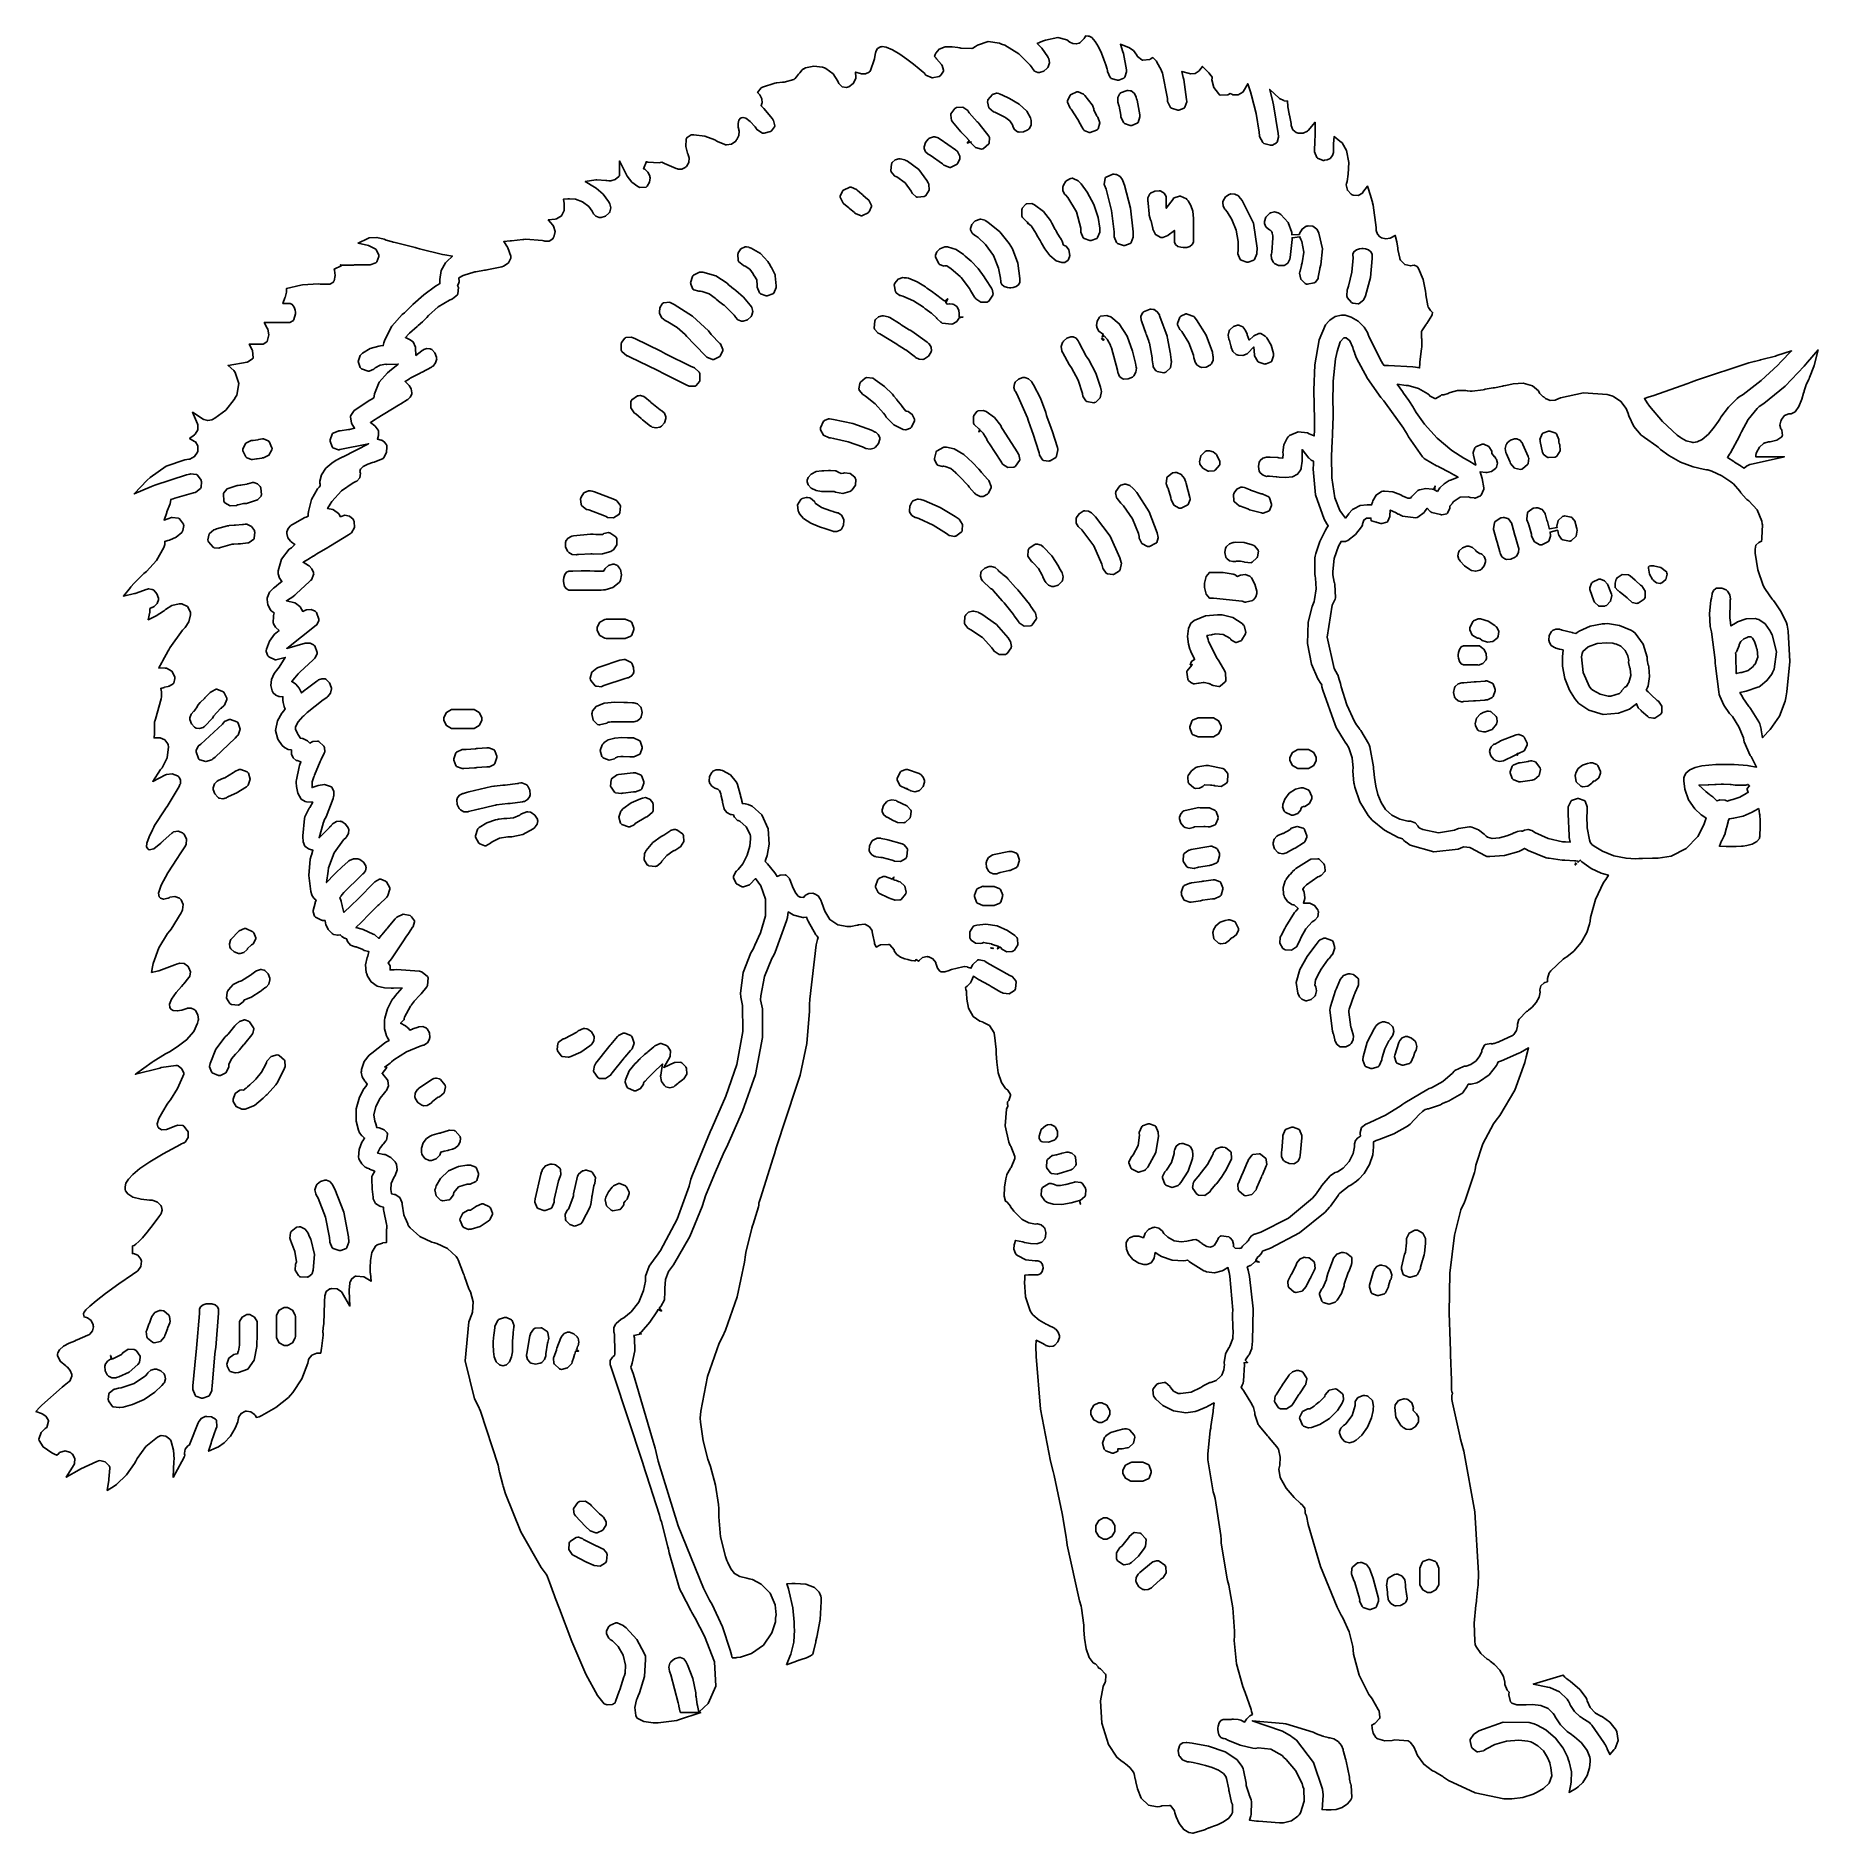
# Model space of a CAD drawing. Extents: x 1.35 to 8.39, y 2.23 to 9.33.
import ezdxf

# ---------------------------------------------------------------- set-up
doc = ezdxf.new("R2010")
doc.units = 0
doc.layers.get('0').update_dxf_attribs({"linetype": 'CONTINUOUS'})

msp = doc.modelspace()

# ---------------------------------------------------------------- linework, layer by layer
at = {"color": 0}
for points in [[(2.99208, 8.28819), (2.98247, 8.28424), (2.9381, 8.25776), (2.89962, 8.22331), (2.89301, 8.21528), (2.89165, 8.21392), (2.87864, 8.20074), (2.87739, 8.19949), (2.87608, 8.19824), (2.85954, 8.18425), (2.85764, 8.18272), (2.85454, 8.18033), (2.82531, 8.15429), (2.8226, 8.15147), (2.80871, 8.13672), (2.82693, 8.12756), (2.82785, 8.12711), (2.83692, 8.12153), (2.83778, 8.12088), (2.83946, 8.11925), (2.84814, 8.0981), (2.84814, 8.09571), (2.84972, 8.06575), (2.87403, 8.08458), (2.87446, 8.08485), (2.87819, 8.08724), (2.87847, 8.0874), (2.87847, 8.08735), (2.88064, 8.08914), (2.89328, 8.09375), (2.90674, 8.09239), (2.90929, 8.09119), (2.91254, 8.08942), (2.92507, 8.07628), (2.93147, 8.05935), (2.93175, 8.05561), (2.93201, 8.05225), (2.928, 8.03624), (2.91754, 8.02354), (2.91465, 8.02175), (2.91108, 8.01953), (2.87446, 7.99963), (2.87067, 7.99783), (2.86681, 7.99593), (2.82785, 7.97547), (2.82411, 7.97319), (2.80746, 7.96317), (2.82124, 7.94943), (2.82129, 7.94943), (2.82357, 7.94721), (2.83154, 7.93365), (2.83442, 7.91818), (2.83415, 7.91493), (2.83365, 7.91233), (2.82796, 7.90061), (2.81831, 7.89182), (2.81592, 7.89063), (2.79025, 7.87511), (2.78174, 7.86996), (2.697, 7.81819), (2.68853, 7.81287), (2.67031, 7.80137), (2.68744, 7.78803), (2.68913, 7.78683), (2.70111, 7.77007), (2.70176, 7.76807), (2.70215, 7.7666), (2.70215, 7.75136), (2.70176, 7.74983), (2.69808, 7.73568), (2.71212, 7.73144), (2.71208, 7.73139), (2.71485, 7.73079), (2.72651, 7.72364), (2.73415, 7.71224), (2.73492, 7.70947), (2.73579, 7.70492), (2.73361, 7.68246), (2.72342, 7.66228), (2.72026, 7.65886), (2.71739, 7.65744), (2.68782, 7.64551), (2.68479, 7.64458), (2.67854, 7.64247), (2.66004, 7.63574), (2.64165, 7.62701), (2.63103, 7.61697), (2.62901, 7.60704), (2.62978, 7.60406), (2.63075, 7.60042), (2.62793, 7.58279), (2.61626, 7.56922), (2.61285, 7.5676), (2.60243, 7.56278), (2.55572, 7.53049), (2.51725, 7.48867), (2.51101, 7.479), (2.50119, 7.46078), (2.52181, 7.45708), (2.52175, 7.45708), (2.52431, 7.45665), (2.54482, 7.44194), (2.54606, 7.43961), (2.55263, 7.42839), (2.56478, 7.433), (2.56868, 7.43431), (2.58763, 7.43158), (2.60167, 7.41862), (2.60319, 7.41476), (2.60579, 7.41032), (2.60753, 7.38618), (2.59532, 7.36529), (2.59104, 7.36242), (2.58421, 7.35769), (2.51303, 7.31358), (2.50597, 7.30946), (2.50168, 7.30697), (2.45904, 7.28168), (2.45486, 7.27908), (2.44504, 7.27333), (2.44353, 7.27246), (2.42692, 7.26269), (2.42524, 7.26161), (2.40446, 7.24875), (2.42524, 7.23589), (2.42518, 7.23583), (2.42796, 7.23421), (2.43892, 7.22299), (2.44536, 7.20865), (2.4459, 7.20546), (2.44613, 7.20285), (2.43707, 7.17953), (2.43511, 7.17779), (2.43012, 7.17264), (2.3775, 7.12364), (2.37201, 7.11903), (2.37169, 7.11888), (2.36794, 7.116), (2.36746, 7.1155), (2.33849, 7.09674), (2.37185, 7.08806), (2.37403, 7.08757), (2.39154, 7.07433), (2.39268, 7.07232), (2.40272, 7.0549), (2.41422, 7.05968), (2.41758, 7.06131), (2.4356, 7.06278), (2.45221, 7.05572), (2.45497, 7.05311), (2.45688, 7.05094), (2.4661, 7.02436), (2.46593, 7.02143), (2.46588, 7.01947), (2.45806, 7.00217), (2.4566, 7.00082), (2.33974, 6.90886), (2.41303, 6.92882), (2.41297, 6.92882), (2.41607, 6.92996), (2.43186, 6.9299), (2.44607, 6.92301), (2.4484, 6.92063), (2.45031, 6.91857), (2.45969, 6.89268), (2.45958, 6.88981), (2.45953, 6.88775), (2.45117, 6.86968), (2.44965, 6.86833), (2.44401, 6.86388), (2.39144, 6.815), (2.38661, 6.80968), (2.38525, 6.80817), (2.37175, 6.79237), (2.37039, 6.79064), (2.3596, 6.7775), (2.37386, 6.76828), (2.37554, 6.76708), (2.38878, 6.75114), (2.38971, 6.74918), (2.39833, 6.73296), (2.41265, 6.74479), (2.41699, 6.74826), (2.45915, 6.77935), (2.46322, 6.78222), (2.46317, 6.78222), (2.46528, 6.78407), (2.47771, 6.7889), (2.491, 6.78787), (2.49354, 6.78674), (2.49675, 6.785), (2.50917, 6.77219), (2.51574, 6.75564), (2.51606, 6.75196), (2.51639, 6.74843), (2.51253, 6.73172), (2.50201, 6.7181), (2.49903, 6.71615), (2.49029, 6.71007), (2.48356, 6.70551), (2.42031, 6.65489), (2.41439, 6.64931), (2.40767, 6.64279), (2.40386, 6.63926), (2.3851, 6.61919), (2.37386, 6.59868), (2.37386, 6.59179), (2.37386, 6.59185), (2.37386, 6.58985), (2.38189, 6.57215), (2.3834, 6.57081), (2.384, 6.5701), (2.38911, 6.56201), (2.38949, 6.56108), (2.39318, 6.55436), (2.40082, 6.55339), (2.40289, 6.55317), (2.42133, 6.54428), (2.42285, 6.54275), (2.43039, 6.53467), (2.44049, 6.53939), (2.44222, 6.54036), (2.46169, 6.54226), (2.46365, 6.54167), (2.46625, 6.54081), (2.48617, 6.523), (2.48736, 6.52051), (2.48828, 6.51872), (2.48975, 6.49929), (2.4891, 6.49735), (2.48801, 6.49485), (2.47575, 6.46951), (2.4745, 6.46696), (2.47163, 6.46197), (2.44971, 6.40847), (2.44824, 6.40283), (2.4471, 6.40115), (2.44006, 6.38211), (2.43978, 6.38004), (2.43978, 6.35883), (2.45985, 6.36561), (2.46451, 6.36778), (2.48926, 6.3705), (2.51303, 6.36301), (2.51725, 6.36003), (2.51953, 6.35758), (2.5261, 6.34289), (2.52582, 6.32671), (2.52468, 6.32357), (2.52274, 6.31608), (2.4949, 6.24408), (2.49132, 6.23719), (2.4904, 6.23557), (2.48356, 6.21843), (2.48313, 6.21664), (2.46778, 6.16108), (2.50857, 6.20176), (2.50911, 6.20236), (2.51471, 6.20844), (2.51531, 6.20904), (2.51585, 6.20969), (2.52029, 6.21463), (2.52083, 6.21511), (2.52078, 6.21517), (2.52279, 6.21756), (2.53569, 6.22504), (2.55051, 6.22635), (2.55354, 6.22558), (2.55713, 6.22456), (2.57232, 6.21457), (2.58251, 6.19949), (2.58361, 6.19586), (2.58447, 6.19282), (2.58356, 6.17757), (2.57622, 6.16417), (2.57389, 6.162), (2.56451, 6.15315), (2.52756, 6.10118), (2.50504, 6.04156), (2.50288, 6.02881), (2.49735, 5.98406), (2.52881, 6.01639), (2.5339, 6.02171), (2.55903, 6.04568), (2.58171, 6.06581), (2.58567, 6.06917), (2.58826, 6.07156), (2.604, 6.07818), (2.62104, 6.07769), (2.62435, 6.07644), (2.62782, 6.07525), (2.64231, 6.06467), (2.65158, 6.04926), (2.6525, 6.04563), (2.65294, 6.04297), (2.65067, 6.03017), (2.64312, 6.01953), (2.6409, 6.01796), (2.63336, 6.01193), (2.56489, 5.94412), (2.55881, 5.93664), (2.55854, 5.93631), (2.55518, 5.93137), (2.55464, 5.93056), (2.55003, 5.92449), (2.55425, 5.90994), (2.55469, 5.90842), (2.55892, 5.89324), (2.55931, 5.89171), (2.56575, 5.86567), (2.59429, 5.89344), (2.59646, 5.89561), (2.61914, 5.91726), (2.62147, 5.91943), (2.62717, 5.92464), (2.68132, 5.97949), (2.68642, 5.98525), (2.68772, 5.98703), (2.7066, 5.99729), (2.70888, 5.9974), (2.70931, 5.9974), (2.70925, 5.9974), (2.71126, 5.99735), (2.72971, 5.98986), (2.73122, 5.98844), (2.7334, 5.98676), (2.74664, 5.96338), (2.74696, 5.96061), (2.74724, 5.95785), (2.73942, 5.93218), (2.73762, 5.93001), (2.73469, 5.92676), (2.7034, 5.89578), (2.70008, 5.8929), (2.69715, 5.89031), (2.66775, 5.86214), (2.66471, 5.85883), (2.66222, 5.85622), (2.63743, 5.83062), (2.63493, 5.82807), (2.61313, 5.80669), (2.63775, 5.79921), (2.64187, 5.7979), (2.68169, 5.78065), (2.68554, 5.77854), (2.68582, 5.77838), (2.68864, 5.7761), (2.68892, 5.77582), (2.70367, 5.76335), (2.71338, 5.77496), (2.71544, 5.77746), (2.73574, 5.80138), (2.73768, 5.80365), (2.74078, 5.80729), (2.76839, 5.84017), (2.77056, 5.84304), (2.77061, 5.84304), (2.77431, 5.84776), (2.79949, 5.85921), (2.82667, 5.85389), (2.83137, 5.85015), (2.83311, 5.84912), (2.84397, 5.83274), (2.84429, 5.83068), (2.84457, 5.82867), (2.83882, 5.80985), (2.83746, 5.80832), (2.83675, 5.8074), (2.83018, 5.79775), (2.82015, 5.78256), (2.81776, 5.77886), (2.81287, 5.77149), (2.79818, 5.74929), (2.77453, 5.71403), (2.75293, 5.68311), (2.74203, 5.66851), (2.73975, 5.66644), (2.74767, 5.65429), (2.74767, 5.63867), (2.74761, 5.63867), (2.74783, 5.63867), (2.75043, 5.63867), (2.75071, 5.63867), (2.76406, 5.63921), (2.76411, 5.63921), (2.77317, 5.64019), (2.86372, 5.63363), (2.87261, 5.63135), (2.87532, 5.63053), (2.89578, 5.61242), (2.89692, 5.60981), (2.898, 5.60699), (2.89606, 5.57764), (2.89458, 5.57493), (2.89279, 5.57178), (2.87028, 5.54411), (2.86757, 5.54172), (2.86513, 5.53956), (2.84326, 5.51514), (2.84136, 5.51247), (2.84065, 5.5115), (2.83285, 5.50092), (2.83208, 5.49983), (2.82872, 5.49604), (2.80524, 5.45182), (2.80393, 5.44694), (2.80393, 5.44586), (2.80393, 5.44254), (2.80393, 5.44254), (2.78956, 5.42796), (2.80832, 5.41851), (2.80832, 5.41857), (2.80935, 5.41803), (2.81825, 5.41049), (2.81896, 5.4095), (2.82601, 5.40072), (2.83649, 5.40489), (2.83838, 5.40565), (2.85835, 5.41292), (2.86046, 5.41351), (2.86307, 5.41465), (2.8769, 5.41553), (2.88976, 5.41049), (2.89199, 5.40858), (2.89458, 5.40597), (2.9031, 5.39008), (2.90483, 5.37213), (2.90414, 5.36849), (2.90349, 5.36524), (2.89529, 5.35124), (2.88189, 5.34201), (2.87869, 5.3411), (2.86729, 5.33783), (2.81304, 5.31489), (2.76324, 5.28347), (2.75407, 5.27593), (2.74989, 5.27246), (2.74815, 5.27078), (2.72868, 5.25662), (2.72657, 5.25549), (2.72732, 5.25564), (2.73469, 5.25358), (2.73535, 5.25304), (2.71615, 5.22954), (2.71664, 5.22917), (2.71869, 5.22738), (2.73611, 5.2066), (2.73753, 5.20421), (2.73953, 5.20057), (2.74192, 5.18083), (2.73438, 5.16238), (2.73144, 5.1594), (2.72532, 5.153), (2.70899, 5.13167), (2.69179, 5.09961), (2.68425, 5.06619), (2.68733, 5.04144), (2.69086, 5.03444), (2.69097, 5.03418), (2.69185, 5.03097), (2.69189, 5.03065), (2.69547, 5.01639), (2.70503, 5.01476), (2.70503, 5.01471), (2.7085, 5.01426), (2.72412, 5.00726), (2.73589, 4.99479), (2.73753, 4.99164), (2.73833, 4.98931), (2.73361, 4.96642), (2.73199, 4.96457), (2.73113, 4.96349), (2.72168, 4.95215), (2.72071, 4.95096), (2.71967, 4.94982), (2.70953, 4.93793), (2.70856, 4.93674), (2.69889, 4.9151), (2.72319, 4.91021), (2.72319, 4.91026), (2.72814, 4.90913), (2.75054, 4.89785), (2.76833, 4.88021), (2.77106, 4.87587), (2.773, 4.87158), (2.77556, 4.84879), (2.76867, 4.82693), (2.7659, 4.82308), (2.76275, 4.81901), (2.75288, 4.79579), (2.75097, 4.77061), (2.7519, 4.76551), (2.75293, 4.7545), (2.76378, 4.75211), (2.76378, 4.75217), (2.76818, 4.75157), (2.78586, 4.7404), (2.79497, 4.72157), (2.79514, 4.71712), (2.79531, 4.713), (2.80192, 4.67204), (2.80306, 4.66803), (2.80626, 4.66194), (2.80778, 4.65983), (2.81799, 4.63596), (2.81842, 4.63336), (2.82042, 4.62842), (2.82042, 4.62847), (2.82671, 4.61996), (2.86604, 4.58544), (2.91336, 4.56321), (2.92372, 4.56076), (2.933, 4.55886), (2.97532, 4.53907), (3.00956, 4.50722), (3.01486, 4.49924), (3.01742, 4.49393), (3.03842, 4.43892), (3.0401, 4.43321), (3.04156, 4.42822), (3.05931, 4.37935), (3.06136, 4.37451), (3.06543, 4.36724), (3.07596, 4.32781), (3.07314, 4.28706), (3.07053, 4.27914), (3.05951, 4.2494), (3.04432, 4.09506), (3.08117, 3.94439), (3.09625, 3.91644), (3.10508, 3.89583), (3.17443, 3.6824), (3.17936, 3.66043), (3.18067, 3.65543), (3.19374, 3.60536), (3.1951, 3.60037), (3.20389, 3.56912), (3.26421, 3.419), (3.34511, 3.27886), (3.36426, 3.25261), (3.36524, 3.25108), (3.36925, 3.24169), (3.37765, 3.22017), (3.38851, 3.19135), (3.39768, 3.16661), (3.40072, 3.15836), (3.41661, 3.11535), (3.46593, 2.98676), (3.52089, 2.85736), (3.56689, 2.77306), (3.59386, 2.7404), (3.60519, 2.73671), (3.60519, 2.73676), (3.60704, 2.73606), (3.62608, 2.73785), (3.62782, 2.73888), (3.63683, 2.74354), (3.63872, 2.74963), (3.63976, 2.75299), (3.65169, 2.78646), (3.653, 2.78976), (3.655, 2.79482), (3.67193, 2.84631), (3.67333, 2.85151), (3.676, 2.86133), (3.67757, 2.89253), (3.669, 2.93181), (3.64871, 2.96653), (3.62642, 2.98839), (3.61783, 2.99376), (3.61421, 2.99724), (3.61415, 2.99724), (3.61236, 2.99881), (3.60292, 3.01633), (3.60292, 3.02214), (3.60292, 3.02838), (3.61236, 3.04551), (3.61415, 3.0471), (3.61589, 3.04915), (3.63921, 3.06006), (3.64193, 3.06006), (3.64458, 3.06011), (3.66824, 3.04986), (3.67008, 3.04785), (3.68007, 3.04021), (3.72206, 2.99425), (3.75222, 2.93983), (3.75635, 2.9279), (3.75749, 2.9145), (3.75256, 2.84782), (3.73383, 2.78364), (3.72808, 2.77143), (3.7245, 2.76144), (3.7245, 2.7615), (3.72136, 2.75586), (3.71419, 2.72515), (3.71853, 2.6939), (3.72114, 2.68793), (3.72439, 2.68338), (3.75082, 2.66997), (3.78776, 2.66564), (3.80013, 2.66564), (3.80746, 2.66536), (3.88021, 2.67443), (3.88732, 2.67649), (3.97493, 2.70606), (3.89453, 2.70606), (3.8941, 2.70774), (3.88872, 2.73031), (3.88813, 2.73301), (3.88818, 2.73301), (3.88585, 2.74425), (3.85704, 2.85465), (3.85357, 2.8655), (3.85189, 2.86849), (3.84901, 2.88456), (3.85325, 2.90028), (3.85514, 2.90306), (3.85721, 2.90614), (3.87125, 2.91769), (3.88861, 2.92312), (3.89236, 2.92312), (3.89518, 2.9229), (3.90776, 2.91743), (3.91672, 2.90707), (3.91781, 2.9044), (3.92312, 2.89404), (3.94358, 2.83974), (3.95524, 2.78288), (3.95628, 2.77126), (3.9566, 2.76812), (3.96164, 2.73676), (3.96235, 2.73367), (3.96783, 2.70768), (3.98747, 2.72553), (4.00435, 2.74094), (4.03483, 2.80931), (4.02886, 2.90642), (3.99024, 3.00706), (3.9529, 3.07801), (3.93983, 3.10129), (3.93571, 3.10824), (3.89849, 3.17953), (3.89518, 3.18685), (3.88997, 3.20014), (3.84993, 3.33692), (3.84717, 3.35092), (3.84494, 3.36062), (3.81982, 3.45888), (3.81679, 3.46853), (3.81158, 3.4846), (3.76047, 3.64475), (3.75543, 3.66075), (3.74463, 3.69482), (3.63103, 4.04135), (3.61882, 4.07579), (3.61882, 4.07574), (3.61719, 4.079), (3.61697, 4.09576), (3.62603, 4.10992), (3.62907, 4.11182), (3.63428, 4.11546), (3.63531, 4.12153), (3.63639, 4.12853), (3.63417, 4.19835), (3.6326, 4.20518), (3.63167, 4.20844), (3.632, 4.22467), (3.63846, 4.23958), (3.64063, 4.24214), (3.66118, 4.259), (3.66114, 4.259), (3.67182, 4.26503), (3.70074, 4.28874), (3.73068, 4.32715), (3.74962, 4.37201), (3.75629, 4.40881), (3.75629, 4.42106), (3.75743, 4.42931), (3.77121, 4.4681), (3.79465, 4.5019), (3.80067, 4.50765), (3.81625, 4.53087), (3.88151, 4.65403), (3.92914, 4.78494), (3.93599, 4.81207), (3.94194, 4.82954), (4.01183, 4.99994), (4.01986, 5.01654), (4.03375, 5.04715), (4.074, 5.1396), (4.11828, 5.26563), (4.14182, 5.39567), (4.14025, 5.49783), (4.13374, 5.53065), (4.13368, 5.53065), (4.13265, 5.54731), (4.1429, 5.62918), (4.17279, 5.70606), (4.18158, 5.72021), (4.18924, 5.73649), (4.21089, 5.78586), (4.23079, 5.85211), (4.23128, 5.91862), (4.21262, 5.97049), (4.20242, 5.98486), (4.19194, 5.99957), (4.17019, 5.97721), (4.17025, 5.97715), (4.16835, 5.97537), (4.14442, 5.96658), (4.14182, 5.96669), (4.13917, 5.96685), (4.11649, 5.97857), (4.11486, 5.98058), (4.11312, 5.98215), (4.10439, 6.00282), (4.10444, 6.0051), (4.10449, 6.00743), (4.11415, 6.02772), (4.11594, 6.02919), (4.12294, 6.03564), (4.14106, 6.05821), (4.15896, 6.09164), (4.16922, 6.12819), (4.17176, 6.15701), (4.17122, 6.1665), (4.17014, 6.1735), (4.15506, 6.20404), (4.12907, 6.22607), (4.12261, 6.22879), (4.12088, 6.22949), (4.10835, 6.24186), (4.10764, 6.24349), (4.10411, 6.25092), (4.09603, 6.25206), (4.09256, 6.25244), (4.07775, 6.25993), (4.06814, 6.27344), (4.06728, 6.27681), (4.06657, 6.27903), (4.06158, 6.30089), (4.06119, 6.30306), (4.06076, 6.30524), (4.05604, 6.32553), (4.05556, 6.32736), (4.05447, 6.33306), (4.05425, 6.33442), (4.04921, 6.347), (4.04839, 6.3481), (4.04275, 6.35286), (4.04204, 6.35319), (4.03526, 6.35579), (4.03456, 6.35596), (4.03142, 6.35672), (4.01844, 6.36496), (4.01014, 6.37793), (4.00944, 6.38103), (4.00863, 6.38471), (4.0101, 6.40278), (4.01839, 6.41894), (4.02106, 6.4216), (4.02322, 6.42367), (4.03651, 6.42953), (4.05106, 6.42919), (4.05393, 6.42811), (4.06104, 6.42632), (4.09218, 6.40881), (4.11546, 6.38157), (4.1186, 6.37494), (4.12007, 6.37121), (4.13124, 6.33251), (4.132, 6.32856), (4.13238, 6.32671), (4.13688, 6.30778), (4.13737, 6.30588), (4.14008, 6.29557), (4.15076, 6.2946), (4.15181, 6.2946), (4.16194, 6.29221), (4.16292, 6.29172), (4.17779, 6.285), (4.21625, 6.25082), (4.24192, 6.19586), (4.24556, 6.13499), (4.23774, 6.09033), (4.23292, 6.07622), (4.22987, 6.06749), (4.23633, 6.06082), (4.23942, 6.05751), (4.26753, 6.02175), (4.27007, 6.01796), (4.27701, 6.00786), (4.28831, 6.01243), (4.28999, 6.01335), (4.30875, 6.01443), (4.3106, 6.01367), (4.31239, 6.01297), (4.32536, 5.99935), (4.32601, 5.9975), (4.32775, 5.99306), (4.33074, 5.98529), (4.3405, 5.96224), (4.35101, 5.94194), (4.36051, 5.93039), (4.36768, 5.92617), (4.37028, 5.92562), (4.38129, 5.92507), (4.38699, 5.93115), (4.38704, 5.93115), (4.38921, 5.93343), (4.40267, 5.94043), (4.41786, 5.94146), (4.42096, 5.94069), (4.42432, 5.93994), (4.43881, 5.93121), (4.44868, 5.91749), (4.44976, 5.91417), (4.45313, 5.90321), (4.4649, 5.87071), (4.48503, 5.83794), (4.51633, 5.81728), (4.55296, 5.81006), (4.56521, 5.81006), (4.56776, 5.81011), (4.59315, 5.81521), (4.5956, 5.81614), (4.59793, 5.81728), (4.62343, 5.81896), (4.62597, 5.81814), (4.62907, 5.81733), (4.64236, 5.80897), (4.65153, 5.79622), (4.65261, 5.79313), (4.65278, 5.79199), (4.65429, 5.78043), (4.65446, 5.77924), (4.65446, 5.77919), (4.65462, 5.77615), (4.66103, 5.74653), (4.66217, 5.74365), (4.66868, 5.72879), (4.683, 5.73633), (4.683, 5.73628), (4.68582, 5.73779), (4.71674, 5.73975), (4.71978, 5.73861), (4.72217, 5.73757), (4.73893, 5.71858), (4.73964, 5.71604), (4.74104, 5.71169), (4.7494, 5.69993), (4.76417, 5.68935), (4.78093, 5.68278), (4.79292, 5.67958), (4.79693, 5.6786), (4.80572, 5.67643), (4.80578, 5.67643), (4.80718, 5.67611), (4.81912, 5.67437), (4.82314, 5.67437), (4.82417, 5.67931), (4.83632, 5.67324), (4.83811, 5.67649), (4.85172, 5.68778), (4.86908, 5.69125), (4.87278, 5.6906), (4.87646, 5.69032), (4.89258, 5.68257), (4.90321, 5.66818), (4.90419, 5.66456), (4.90494, 5.66135), (4.91, 5.646), (4.91906, 5.63417), (4.92188, 5.63271), (4.92464, 5.63129), (4.93918, 5.63092), (4.95692, 5.63699), (4.96137, 5.63878), (4.96565, 5.64057), (5.01058, 5.65147), (5.01525, 5.65186), (5.01644, 5.65201), (5.02821, 5.6505), (5.02935, 5.65007), (5.04232, 5.64535), (5.04839, 5.6575), (5.04949, 5.66), (5.06879, 5.67763), (5.0714, 5.67844), (5.07368, 5.67899), (5.09565, 5.67432), (5.09754, 5.6729), (5.10612, 5.66726), (5.19564, 5.61714), (5.20497, 5.61274), (5.20682, 5.61182), (5.21967, 5.59619), (5.22026, 5.59413), (5.22108, 5.59147), (5.21847, 5.5644), (5.21718, 5.5619), (5.21442, 5.55751), (5.19368, 5.54492), (5.16954, 5.54644), (5.16504, 5.54904), (5.16097, 5.55094), (5.12235, 5.57351), (5.11871, 5.57611), (5.11426, 5.57801), (5.07178, 5.60075), (5.06776, 5.60335), (5.05214, 5.61356), (5.04525, 5.59625), (5.04531, 5.59625), (5.04497, 5.59538), (5.04031, 5.58735), (5.03971, 5.58658), (5.03874, 5.58561), (5.0286, 5.57601), (5.02756, 5.57508), (5.02149, 5.56961), (5.02268, 5.56147), (5.02274, 5.56093), (5.02436, 5.55518), (5.02463, 5.55464), (5.02468, 5.54688), (5.02593, 5.52344), (5.0331, 5.48796), (5.05181, 5.45546), (5.07807, 5.43625), (5.08789, 5.43311), (5.09, 5.43224), (5.111, 5.4221), (5.11307, 5.42096), (5.11583, 5.41889), (5.13411, 5.39057), (5.13488, 5.38715), (5.13596, 5.38157), (5.14171, 5.32503), (5.14176, 5.31933), (5.14225, 5.30826), (5.14447, 5.27496), (5.15067, 5.23167), (5.16351, 5.19353), (5.17936, 5.17019), (5.18642, 5.16461), (5.1881, 5.16347), (5.19846, 5.14649), (5.19868, 5.14442), (5.19889, 5.14236), (5.19233, 5.12358), (5.19092, 5.12207), (5.18756, 5.11789), (5.18756, 5.10656), (5.18761, 5.10656), (5.18767, 5.10612), (5.18767, 5.10157), (5.18761, 5.10107), (5.1836, 5.08826), (5.17828, 5.02251), (5.19211, 4.95801), (5.19775, 4.94581), (5.20036, 4.94239), (5.21565, 4.9025), (5.21599, 4.89817), (5.21556, 4.89432), (5.20096, 4.85872), (5.19857, 4.85563), (5.19715, 4.85351), (5.18479, 4.83138), (5.18375, 4.82904), (5.18365, 4.82883), (5.18018, 4.81407), (5.17449, 4.78082), (5.17344, 4.74501), (5.17936, 4.72493), (5.18375, 4.72228), (5.18554, 4.72125), (5.1984, 4.70546), (5.19906, 4.70344), (5.20904, 4.68994), (5.21149, 4.68658), (5.24046, 4.65701), (5.24382, 4.65446), (5.24794, 4.6511), (5.27165, 4.63938), (5.29775, 4.6351), (5.30311, 4.63536), (5.30604, 4.63542), (5.31976, 4.63135), (5.33083, 4.62224), (5.33247, 4.61974), (5.33431, 4.61692), (5.33892, 4.60124), (5.33724, 4.5849), (5.33594, 4.58176), (5.33393, 4.57682), (5.32275, 4.56392), (5.30311, 4.55707), (5.27756, 4.55826), (5.25444, 4.56272), (5.24685, 4.56451), (5.21853, 4.57058), (5.21463, 4.55692), (5.21338, 4.55344), (5.21257, 4.53543), (5.21853, 4.51844), (5.22071, 4.5154), (5.22635, 4.51047), (5.25922, 4.49397), (5.29568, 4.48921), (5.30317, 4.49013), (5.30658, 4.49013), (5.31694, 4.48622), (5.32417, 4.47743), (5.32699, 4.4681), (5.32747, 4.46403), (5.32747, 4.46262), (5.32747, 4.46126), (5.32699, 4.45714), (5.32417, 4.44781), (5.31689, 4.43901), (5.30658, 4.43511), (5.30317, 4.43511), (5.2704, 4.43511), (5.25532, 4.43261), (5.25532, 4.41758), (5.25537, 4.41758), (5.25401, 4.40587), (5.25825, 4.3476), (5.27681, 4.29215), (5.28261, 4.28179), (5.28689, 4.27692), (5.31147, 4.25575), (5.33963, 4.23964), (5.34571, 4.23725), (5.34814, 4.23611), (5.37207, 4.22325), (5.3744, 4.22179), (5.37722, 4.22021), (5.38769, 4.20856), (5.39214, 4.19347), (5.39199, 4.19021), (5.39182, 4.18653), (5.38569, 4.16949), (5.37343, 4.15619), (5.37022, 4.15429), (5.36746, 4.153), (5.35281, 4.15121), (5.33882, 4.15582), (5.33643, 4.15767), (5.33583, 4.15799), (5.33035, 4.16103), (5.32981, 4.16129), (5.32926, 4.16162), (5.32183, 4.16569), (5.32107, 4.16601), (5.30029, 4.17632), (5.29921, 4.1531), (5.29915, 4.15315), (5.29964, 4.11139), (5.31776, 3.90349), (5.3565, 3.6984), (5.36735, 3.65799), (5.37082, 3.64208), (5.40235, 3.49126), (5.40489, 3.477), (5.40625, 3.46967), (5.41872, 3.39665), (5.41997, 3.38932), (5.41997, 3.38926), (5.42307, 3.36692), (5.47163, 3.14675), (5.47825, 3.12517), (5.47982, 3.11854), (5.48801, 3.05089), (5.48807, 3.04406), (5.48861, 3.03288), (5.491, 2.99918), (5.49729, 2.95736), (5.51004, 2.92247), (5.52576, 2.90246), (5.53261, 2.89822), (5.5339, 2.89746), (5.54486, 2.88656), (5.54568, 2.88519), (5.54801, 2.88146), (5.55192, 2.8795), (5.55186, 2.8795), (5.55453, 2.87825), (5.57383, 2.85726), (5.57487, 2.85449), (5.57563, 2.85215), (5.57346, 2.82796), (5.57226, 2.82574), (5.56429, 2.80886), (5.55469, 2.75142), (5.55957, 2.66357), (5.58621, 2.57964), (5.61897, 2.52881), (5.63396, 2.51687), (5.6351, 2.51594), (5.64757, 2.5064), (5.64893, 2.50543), (5.64893, 2.50549), (5.65294, 2.50319), (5.67063, 2.4885), (5.68435, 2.47006), (5.68642, 2.46588), (5.6869, 2.46414), (5.69146, 2.44293), (5.69194, 2.44054), (5.69368, 2.43138), (5.70003, 2.40386), (5.71544, 2.36681), (5.74338, 2.34006), (5.77815, 2.33274), (5.78917, 2.33431), (5.79389, 2.33578), (5.7966, 2.33724), (5.82656, 2.33903), (5.82949, 2.33789), (5.83176, 2.33686), (5.84657, 2.31803), (5.84711, 2.31554), (5.84842, 2.31017), (5.85314, 2.29406), (5.86442, 2.26725), (5.88286, 2.24333), (5.90326, 2.2315), (5.91049, 2.23047), (5.91129, 2.23036), (5.91813, 2.22965), (5.92042, 2.22965), (5.92464, 2.22993), (5.96528, 2.24203), (5.96903, 2.24408), (5.97021, 2.24463), (5.98199, 2.24978), (5.98313, 2.25017), (5.99457, 2.25439), (6.00011, 2.2564), (6.01671, 2.26275), (6.04004, 2.27382), (6.06065, 2.28847), (6.07232, 2.30231), (6.0746, 2.30757), (6.07454, 2.30757), (6.07579, 2.31065), (6.07519, 2.34261), (6.07383, 2.3456), (6.07221, 2.34983), (6.06207, 2.39372), (6.06168, 2.39822), (6.06125, 2.40261), (6.05214, 2.44526), (6.05078, 2.44937), (6.04921, 2.45367), (6.03961, 2.46457), (6.02035, 2.47749), (5.99582, 2.48817), (5.96903, 2.49669), (5.94293, 2.50325), (5.92046, 2.50782), (5.90457, 2.51053), (5.89865, 2.51139), (5.89828, 2.51144), (5.89464, 2.51178), (5.87864, 2.51872), (5.86703, 2.53174), (5.86567, 2.53504), (5.8641, 2.53842), (5.86154, 2.55621), (5.866, 2.57357), (5.86794, 2.57671), (5.86951, 2.57878), (5.8801, 2.58556), (5.89258, 2.58724), (5.89513, 2.58669), (5.91672, 2.58431), (5.98118, 2.57221), (6.04715, 2.54997), (6.09272, 2.52013), (6.1141, 2.493), (6.11778, 2.48269), (6.11936, 2.47771), (6.12924, 2.42622), (6.12961, 2.42096), (6.13015, 2.41764), (6.13992, 2.38542), (6.14133, 2.38232), (6.14208, 2.38049), (6.14882, 2.36149), (6.14936, 2.35954), (6.15056, 2.35444), (6.14903, 2.30246), (6.14757, 2.29742), (6.14264, 2.28), (6.17008, 2.27718), (6.17839, 2.27621), (6.26183, 2.27029), (6.27024, 2.27013), (6.27686, 2.26992), (6.30817, 2.27772), (6.33436, 2.29656), (6.33849, 2.30176), (6.34392, 2.31011), (6.35883, 2.35622), (6.35699, 2.40474), (6.354, 2.41417), (6.35037, 2.42524), (6.32411, 2.47635), (6.28771, 2.52083), (6.27903, 2.52849), (6.27175, 2.53608), (6.22726, 2.56082), (6.17671, 2.56629), (6.16644, 2.56424), (6.15608, 2.56549), (6.10574, 2.57736), (6.05778, 2.59674), (6.04867, 2.60167), (6.04178, 2.60331), (6.03879, 2.60331), (6.02983, 2.60736), (6.02235, 2.61724), (6.01856, 2.62956), (6.01747, 2.63803), (6.01747, 2.64085), (6.01747, 2.64372), (6.01856, 2.65224), (6.0224, 2.66456), (6.02983, 2.67443), (6.03879, 2.67844), (6.04178, 2.67844), (6.04969, 2.67844), (6.0715, 2.67876), (6.07362, 2.67887), (6.07954, 2.67904), (6.09776, 2.67871), (6.10883, 2.67563), (6.11117, 2.67437), (6.12332, 2.66781), (6.13086, 2.67958), (6.13092, 2.67964), (6.13178, 2.68093), (6.14333, 2.69168), (6.14475, 2.69243), (6.1544, 2.69851), (6.15104, 2.70953), (6.14882, 2.71701), (6.12592, 2.78537), (6.12364, 2.79172), (6.11621, 2.80886), (6.0911, 2.89817), (6.08236, 2.9905), (6.08311, 3.00911), (6.0835, 3.0275), (6.07764, 3.11893), (6.06125, 3.2091), (6.05643, 3.22678), (6.05296, 3.24013), (6.03125, 3.37603), (6.03043, 3.38976), (6.02951, 3.40457), (6.00667, 3.55083), (6.00304, 3.56515), (5.99989, 3.57758), (5.97874, 3.70389), (5.97771, 3.71664), (5.97781, 3.72607), (5.98774, 3.81976), (5.98958, 3.829), (5.99056, 3.83518), (5.99918, 3.89492), (5.99978, 3.90044), (6.00271, 3.9285), (5.97771, 3.91542), (5.97765, 3.91542), (5.97461, 3.91374), (5.94282, 3.89979), (5.93951, 3.89871), (5.928, 3.89464), (5.8909, 3.88992), (5.84321, 3.89692), (5.80013, 3.91846), (5.7724, 3.94353), (5.76535, 3.9534), (5.76406, 3.95562), (5.76118, 3.97999), (5.76193, 3.98236), (5.76264, 3.98481), (5.77869, 4.00331), (5.78103, 4.00439), (5.78299, 4.00581), (5.80593, 4.00982), (5.80832, 4.00922), (5.81065, 4.00863), (5.82883, 3.99403), (5.82997, 3.99186), (5.8316, 3.98872), (5.8431, 3.97564), (5.85824, 3.9669), (5.86165, 3.96593), (5.87028, 3.96533), (5.91254, 3.97151), (5.95122, 3.98958), (5.95811, 3.99485), (5.96029, 3.99625), (5.98324, 4.00797), (5.98568, 4.0089), (5.99013, 4.0095), (6.01058, 4.01753), (6.02761, 4.03147), (6.03033, 4.03504), (6.03299, 4.03868), (6.04167, 4.05892), (6.04357, 4.08083), (6.04292, 4.08524), (6.04269, 4.0886), (6.04818, 4.12142), (6.04949, 4.12451), (6.05072, 4.12706), (6.06125, 4.14638), (6.06212, 4.14785), (6.0656, 4.15326), (6.0765, 4.18294), (6.0784, 4.21446), (6.07742, 4.22076), (6.07715, 4.22592), (6.07611, 4.27653), (6.07607, 4.28153), (6.07639, 4.29508), (6.06489, 4.42985), (6.06228, 4.44314), (6.05767, 4.463), (6.03999, 4.45296), (6.03444, 4.44987), (6.00435, 4.44249), (5.97364, 4.44629), (5.96783, 4.44874), (5.96192, 4.45085), (5.90924, 4.48307), (5.90474, 4.48736), (5.89919, 4.493), (5.89139, 4.4916), (5.88243, 4.49018), (5.83794, 4.49235), (5.79579, 4.50672), (5.78808, 4.51133), (5.76986, 4.52229), (5.76568, 4.50125), (5.76563, 4.50125), (5.76503, 4.49729), (5.75429, 4.48188), (5.73676, 4.47515), (5.73275, 4.47547), (5.72586, 4.47558), (5.70529, 4.4809), (5.68213, 4.49507), (5.66521, 4.51633), (5.65739, 4.53603), (5.65647, 4.54281), (5.65543, 4.54596), (5.65597, 4.56158), (5.66347, 4.57536), (5.6659, 4.57747), (5.66883, 4.58008), (5.68636, 4.58772), (5.70546, 4.58762), (5.70921, 4.58637), (5.72379, 4.58083), (5.72894, 4.59554), (5.72894, 4.5956), (5.73053, 4.59928), (5.74328, 4.61367), (5.76085, 4.62153), (5.76481, 4.6219), (5.76839, 4.62235), (5.78521, 4.61843), (5.79856, 4.60736), (5.8004, 4.60422), (5.80419, 4.59819), (5.81993, 4.58268), (5.84483, 4.56912), (5.87283, 4.56446), (5.89475, 4.56694), (5.90153, 4.56933), (5.90207, 4.56933), (5.90739, 4.56982), (5.90793, 4.56993), (5.91531, 4.57146), (5.919, 4.57226), (5.93061, 4.57346), (5.94092, 4.56917), (5.94396, 4.56722), (5.9439, 4.56722), (5.94467, 4.56674), (5.95193, 4.56104), (5.95264, 4.56039), (5.95492, 4.55849), (5.96203, 4.5529), (5.97396, 4.54622), (5.98768, 4.54406), (5.99929, 4.54779), (6.00239, 4.55007), (6.00418, 4.5516), (6.01671, 4.57135), (6.01731, 4.57362), (6.01801, 4.57568), (6.02115, 4.58242), (6.02604, 4.58626), (6.02761, 4.58681), (6.02767, 4.58681), (6.03071, 4.58794), (6.06142, 4.58393), (6.06413, 4.58203), (6.06646, 4.5804), (6.07519, 4.5695), (6.07904, 4.55604), (6.07904, 4.55317), (6.07904, 4.5459), (6.08458, 4.54139), (6.08604, 4.54042), (6.10275, 4.53863), (6.10439, 4.53922), (6.11008, 4.54031), (6.11361, 4.54497), (6.11367, 4.54503), (6.11518, 4.5471), (6.13308, 4.56543), (6.13514, 4.567), (6.13861, 4.56972), (6.14014, 4.57394), (6.14014, 4.574), (6.141, 4.57671), (6.14903, 4.58783), (6.16069, 4.595), (6.16347, 4.59565), (6.18728, 4.60275), (6.29742, 4.65793), (6.39171, 4.73714), (6.40767, 4.75624), (6.40929, 4.75831), (6.42486, 4.78065), (6.42643, 4.78299), (6.42888, 4.78749), (6.46208, 4.82579), (6.46619, 4.82883), (6.48193, 4.83832), (6.49013, 4.84153), (6.51286, 4.85612), (6.53674, 4.88167), (6.55208, 4.91308), (6.55767, 4.93951), (6.55772, 4.94829), (6.55767, 4.95128), (6.56185, 4.9649), (6.57107, 4.97575), (6.57357, 4.97726), (6.58143, 4.98264), (6.58062, 4.99164), (6.58068, 4.99164), (6.58003, 4.9961), (6.58594, 5.01617), (6.60178, 5.02994), (6.60607, 5.03114), (6.61887, 5.03575), (6.68039, 5.06446), (6.73801, 5.10032), (6.74892, 5.10851), (6.757, 5.11447), (6.8431, 5.16558), (6.85221, 5.16986), (6.86176, 5.1735), (6.90614, 5.19835), (6.94467, 5.23144), (6.95139, 5.23921), (6.95432, 5.24169), (6.98876, 5.25786), (6.99257, 5.25851), (6.99881, 5.25922), (7.01708, 5.2654), (7.03765, 5.27935), (7.05279, 5.29904), (7.06006, 5.31689), (7.06114, 5.32308), (7.06136, 5.32508), (7.07129, 5.34201), (7.07292, 5.34321), (7.07487, 5.3444), (7.09685, 5.34776), (7.09907, 5.34722), (7.10331, 5.34636), (7.10736, 5.34793), (7.10878, 5.34847), (7.12332, 5.35357), (7.12478, 5.354), (7.12999, 5.35563), (7.17947, 5.37825), (7.18414, 5.38113), (7.1869, 5.38385), (7.1971, 5.40007), (7.20171, 5.41699), (7.20171, 5.42258), (7.20182, 5.4241), (7.20492, 5.43892), (7.2054, 5.44032), (7.20762, 5.4439), (7.23693, 5.47401), (7.24046, 5.47635), (7.24517, 5.48014), (7.25906, 5.49192), (7.27572, 5.50965), (7.28717, 5.53093), (7.29064, 5.55057), (7.29015, 5.55697), (7.2895, 5.56049), (7.29383, 5.57656), (7.30626, 5.58768), (7.30968, 5.58865), (7.31982, 5.59218), (7.31982, 5.60292), (7.31972, 5.60536), (7.32715, 5.62761), (7.32867, 5.62944), (7.33306, 5.63456), (7.38194, 5.68083), (7.38732, 5.6849), (7.39703, 5.69086), (7.42378, 5.71283), (7.4534, 5.74729), (7.47526, 5.78717), (7.48639, 5.81999), (7.4885, 5.83117), (7.49018, 5.84592), (7.50922, 5.91715), (7.54156, 5.98346), (7.54997, 5.99571), (7.56099, 6.01297), (7.54124, 6.0185), (7.53256, 6.02111), (7.49197, 6.03999), (7.45574, 6.06625), (7.44928, 6.07254), (7.44081, 6.06375), (7.44081, 6.06825), (7.43821, 6.06825), (7.43169, 6.06901), (7.4305, 6.06912), (7.42671, 6.06956), (7.38851, 6.07167), (7.38471, 6.07167), (7.38265, 6.07167), (7.37739, 6.07232), (7.32656, 6.07958), (7.32189, 6.08018), (7.32189, 6.08014), (7.3144, 6.08208), (7.24343, 6.11079), (7.23682, 6.11458), (7.22976, 6.11865), (7.21761, 6.11193), (7.20688, 6.10704), (7.15082, 6.09099), (7.09267, 6.08621), (7.08094, 6.08697), (7.07796, 6.08806), (7.05013, 6.102), (7.04758, 6.10374), (7.04113, 6.10753), (7.01286, 6.12213), (6.98921, 6.12549), (6.98514, 6.12364), (6.96685, 6.11572), (6.87076, 6.10487), (6.77794, 6.13183), (6.76133, 6.14274), (6.76025, 6.14339), (6.75136, 6.15153), (6.75071, 6.1525), (6.74756, 6.15647), (6.74268, 6.15776), (6.73074, 6.16174), (6.67557, 6.19043), (6.62788, 6.23025), (6.61968, 6.23969), (6.61143, 6.24918), (6.57889, 6.30214), (6.55843, 6.36083), (6.55626, 6.37315), (6.55528, 6.37765), (6.55143, 6.42329), (6.55165, 6.42785), (6.55236, 6.43608), (6.54867, 6.47683), (6.53554, 6.51557), (6.53157, 6.52279), (6.53039, 6.52463), (6.51801, 6.54269), (6.51676, 6.54449), (6.51676, 6.54443), (6.51383, 6.54829), (6.48893, 6.58946), (6.48693, 6.59381), (6.48101, 6.60704), (6.43213, 6.74343), (6.42828, 6.75738), (6.42828, 6.7589), (6.42779, 6.76297), (6.42768, 6.76346), (6.42806, 6.76687), (6.42449, 6.77007), (6.42443, 6.77007), (6.41325, 6.78792), (6.38835, 6.84674), (6.37175, 6.92865), (6.37483, 7.01215), (6.38992, 7.07422), (6.39806, 7.09358), (6.40028, 7.10183), (6.40587, 7.14382), (6.40369, 7.18619), (6.40213, 7.19456), (6.40104, 7.20111), (6.40104, 7.26704), (6.40213, 7.27354), (6.4044, 7.28342), (6.42074, 7.33106), (6.44336, 7.37597), (6.44879, 7.3845), (6.45383, 7.3929), (6.44829, 7.40099), (6.44835, 7.40099), (6.4381, 7.41894), (6.40408, 7.51531), (6.39393, 7.61697), (6.39561, 7.63753), (6.39561, 7.64774), (6.38704, 7.65192), (6.3871, 7.65192), (6.38612, 7.6525), (6.37804, 7.65972), (6.37739, 7.6606), (6.35042, 7.6939), (6.35042, 7.65132), (6.35047, 7.6486), (6.34728, 7.62147), (6.34657, 7.61882), (6.34446, 7.61279), (6.33301, 7.59646), (6.31267, 7.58578), (6.28554, 7.58339), (6.25993, 7.58501), (6.25146, 7.58583), (6.24821, 7.58621), (6.22244, 7.58843), (6.21386, 7.58843), (6.21382, 7.58843), (6.21067, 7.58832), (6.19624, 7.59256), (6.18494, 7.6026), (6.18343, 7.60531), (6.18158, 7.60861), (6.1779, 7.62663), (6.18158, 7.64458), (6.18343, 7.64785), (6.18494, 7.6505), (6.19613, 7.6601), (6.21029, 7.66401), (6.21332, 7.66379), (6.21376, 7.66379), (6.22493, 7.66379), (6.25489, 7.66217), (6.25863, 7.66178), (6.27512, 7.6601), (6.27544, 7.67665), (6.27539, 7.6766), (6.27485, 7.68267), (6.27908, 7.71229), (6.29183, 7.73926), (6.29557, 7.74403), (6.30111, 7.7494), (6.3349, 7.76357), (6.37142, 7.76014), (6.37831, 7.75667), (6.39871, 7.74821), (6.39931, 7.77035), (6.39942, 7.77556), (6.39942, 7.82622), (6.39931, 7.83111), (6.39844, 7.85069), (6.39779, 7.8699), (6.39686, 7.92806), (6.4011, 8.02865), (6.41846, 8.12799), (6.44271, 8.18733), (6.45649, 8.20156), (6.46001, 8.20546), (6.48172, 8.21946), (6.50678, 8.22547), (6.51204, 8.22537), (6.52018, 8.22439), (6.54422, 8.21701), (6.57249, 8.20068), (6.59549, 8.17746), (6.60878, 8.15614), (6.61182, 8.14844), (6.6154, 8.13829), (6.6639, 8.04199), (6.66997, 8.03299), (6.67443, 8.0261), (6.68267, 8.0261), (6.69233, 8.02636), (6.78851, 8.02083), (6.79812, 8.01947), (6.81494, 8.01665), (6.81581, 8.03375), (6.81581, 8.03381), (6.81592, 8.03922), (6.82226, 8.09293), (6.8234, 8.09819), (6.82389, 8.10118), (6.8234, 8.13097), (6.82281, 8.1339), (6.82226, 8.13607), (6.82167, 8.15788), (6.82206, 8.16004), (6.82308, 8.16276), (6.83882, 8.18696), (6.84088, 8.18901), (6.84347, 8.19174), (6.86268, 8.22347), (6.86388, 8.227), (6.86632, 8.23589), (6.8596, 8.24197), (6.8584, 8.243), (6.84978, 8.25543), (6.84924, 8.25683), (6.84793, 8.26113), (6.83925, 8.30501), (6.83882, 8.30946), (6.83843, 8.31907), (6.82904, 8.36567), (6.80985, 8.40912), (6.80464, 8.41715), (6.7934, 8.42188), (6.78532, 8.42057), (6.78017, 8.41928), (6.75597, 8.42443), (6.73882, 8.44222), (6.73725, 8.44726), (6.73622, 8.45063), (6.72939, 8.4846), (6.729, 8.48801), (6.72868, 8.49029), (6.72493, 8.51281), (6.7245, 8.51497), (6.71843, 8.53965), (6.70117, 8.53097), (6.70117, 8.53093), (6.69792, 8.5294), (6.68078, 8.52681), (6.66385, 8.53065), (6.66075, 8.53239), (6.65804, 8.53401), (6.648, 8.54531), (6.64339, 8.55968), (6.64344, 8.56278), (6.64339, 8.57172), (6.63162, 8.65994), (6.62935, 8.66857), (6.62875, 8.67068), (6.6225, 8.69163), (6.62185, 8.69368), (6.60932, 8.73465), (6.5911, 8.71035), (6.59115, 8.71035), (6.58871, 8.70703), (6.57189, 8.69764), (6.55268, 8.69868), (6.54904, 8.70057), (6.54476, 8.70242), (6.52974, 8.71838), (6.52533, 8.73986), (6.52636, 8.74436), (6.52843, 8.75347), (6.53282, 8.78125), (6.53494, 8.82829), (6.5261, 8.87554), (6.50836, 8.90608), (6.49972, 8.91276), (6.47689, 8.93039), (6.47521, 8.90158), (6.47504, 8.89914), (6.47472, 8.87907), (6.47472, 8.87235), (6.47472, 8.868), (6.47092, 8.85488), (6.46149, 8.84412), (6.44906, 8.83849), (6.43967, 8.83658), (6.43653, 8.83637), (6.43647, 8.83637), (6.43403, 8.83621), (6.41183, 8.84446), (6.4101, 8.84614), (6.40831, 8.84788), (6.39942, 8.86974), (6.39953, 8.87218), (6.39953, 8.88112), (6.40044, 8.905), (6.40061, 8.90799), (6.40072, 8.91103), (6.40164, 8.93653), (6.40164, 8.94499), (6.40164, 8.98699), (6.37478, 8.95469), (6.37196, 8.95182), (6.35439, 8.94331), (6.3349, 8.94347), (6.33111, 8.94488), (6.32747, 8.94601), (6.31364, 8.95751), (6.30718, 8.97428), (6.30729, 8.97803), (6.30707, 8.98144), (6.30117, 9.01481), (6.30018, 9.01807), (6.29937, 9.02067), (6.29428, 9.04731), (6.29411, 9.04997), (6.29357, 9.07064), (6.27983, 9.072), (6.27794, 9.07226), (6.26156, 9.08035), (6.26025, 9.08165), (6.22299, 9.11654), (6.23514, 9.06694), (6.23519, 9.06694), (6.2379, 9.05578), (6.25646, 8.94206), (6.25749, 8.93056), (6.25782, 8.92844), (6.25211, 8.90842), (6.25076, 8.90674), (6.24935, 8.90511), (6.23356, 8.89632), (6.22831, 8.89632), (6.22553, 8.896), (6.1996, 8.90321), (6.19743, 8.90494), (6.19521, 8.90668), (6.18246, 8.93044), (6.18224, 8.93321), (6.18104, 8.94803), (6.16976, 9.02132), (6.15136, 9.0931), (6.14665, 9.10715), (6.13579, 9.13889), (6.11919, 9.10965), (6.11925, 9.10965), (6.11681, 9.10585), (6.09874, 9.09462), (6.07747, 9.09517), (6.07346, 9.09722), (6.06685, 9.1001), (6.06039, 9.09662), (6.06039, 9.09657), (6.05761, 9.095), (6.02746, 9.09429), (6.02468, 9.09576), (6.01986, 9.09978), (6.00233, 9.12472), (5.99463, 9.15424), (5.99474, 9.16049), (5.99474, 9.16465), (5.9924, 9.16824), (5.9916, 9.16954), (5.98275, 9.18147), (5.98178, 9.18257), (5.95703, 9.20725), (5.94646, 9.19368), (5.94428, 9.19037), (5.92876, 9.17964), (5.91, 9.178), (5.90625, 9.17919), (5.87587, 9.1875), (5.8814, 9.16368), (5.88314, 9.15593), (5.89426, 9.07731), (5.89469, 9.06933), (5.89486, 9.06706), (5.88764, 9.04622), (5.88607, 9.04454), (5.8845, 9.04292), (5.8641, 9.0344), (5.86182, 9.03444), (5.85915, 9.03418), (5.83475, 9.04183), (5.83274, 9.04351), (5.83074, 9.04525), (5.81939, 9.06831), (5.81928, 9.0709), (5.81885, 9.08111), (5.79915, 9.18056), (5.79568, 9.19011), (5.79449, 9.19353), (5.77718, 9.22472), (5.77496, 9.22749), (5.76079, 9.24208), (5.75108, 9.23611), (5.74864, 9.23475), (5.722, 9.23144), (5.71935, 9.23215), (5.71718, 9.23275), (5.70063, 9.24631), (5.69965, 9.24826), (5.69781, 9.25233), (5.68446, 9.26964), (5.6665, 9.28207), (5.66238, 9.28364), (5.63308, 9.29476), (5.64253, 9.26486), (5.64453, 9.25862), (5.65668, 9.19444), (5.65712, 9.18787), (5.65728, 9.1856), (5.65001, 9.16471), (5.64844, 9.16303), (5.64686, 9.1614), (5.62646, 9.15294), (5.62418, 9.153), (5.62153, 9.15272), (5.59706, 9.16021), (5.59506, 9.16194), (5.59304, 9.16368), (5.58203, 9.18679), (5.58197, 9.18946), (5.58187, 9.19092), (5.58018, 9.19694), (5.57536, 9.21317), (5.56793, 9.23514), (5.55821, 9.25988), (5.54671, 9.2844), (5.53381, 9.30583), (5.51986, 9.32112), (5.509, 9.32715), (5.50532, 9.32731), (5.49625, 9.32775), (5.4916, 9.31993), (5.49154, 9.31988), (5.49035, 9.31793), (5.47433, 9.30197), (5.47239, 9.30078), (5.46951, 9.29872), (5.45839, 9.29606), (5.44467, 9.29839), (5.43349, 9.30371), (5.42817, 9.30724), (5.42714, 9.30806), (5.4216, 9.31261), (5.38514, 9.3214), (5.33643, 9.31147), (5.32476, 9.30669), (5.30453, 9.29839), (5.31933, 9.28228), (5.32221, 9.27929), (5.34619, 9.24533), (5.3481, 9.2416), (5.34972, 9.23856), (5.35243, 9.22206), (5.34787, 9.20594), (5.34592, 9.20307), (5.34392, 9.19993), (5.33014, 9.18837), (5.31288, 9.18326), (5.30919, 9.18332), (5.30643, 9.18354), (5.29422, 9.18892), (5.28549, 9.199), (5.2845, 9.20156), (5.27696, 9.21218), (5.23112, 9.25743), (5.176, 9.29069), (5.16385, 9.29531), (5.15549, 9.29981), (5.11068, 9.30615), (5.06782, 9.2915), (5.06054, 9.28554), (5.04969, 9.27908), (5.04964, 9.27908), (5.04542, 9.27826), (5.00265, 9.27963), (4.99849, 9.28065), (4.9911, 9.28174), (4.96897, 9.2844), (4.94021, 9.28418), (4.91635, 9.27556), (4.90338, 9.25999), (4.90158, 9.25401), (4.89914, 9.24593), (4.90474, 9.23986), (4.90674, 9.23757), (4.92562, 9.21496), (4.92731, 9.21272), (4.92731, 9.21278), (4.92865, 9.21132), (4.93446, 9.19265), (4.93419, 9.19065), (4.93392, 9.18864), (4.92333, 9.17225), (4.92165, 9.17117), (4.91699, 9.16749), (4.88986, 9.16194), (4.86458, 9.17318), (4.86089, 9.17779), (4.85986, 9.17914), (4.85417, 9.18431), (4.83849, 9.19797), (4.81625, 9.21625), (4.78971, 9.23649), (4.76129, 9.25603), (4.73324, 9.27235), (4.7079, 9.28276), (4.69243, 9.28554), (4.68767, 9.28461), (4.68761, 9.28461), (4.68494, 9.28412), (4.67383, 9.27756), (4.66683, 9.26671), (4.66624, 9.26406), (4.66564, 9.26167), (4.6614, 9.23931), (4.66114, 9.23725), (4.66081, 9.23275), (4.64556, 9.19069), (4.6429, 9.18701), (4.6404, 9.18479), (4.62565, 9.17833), (4.6096, 9.1786), (4.60644, 9.17969), (4.58692, 9.18485), (4.58735, 9.16465), (4.58718, 9.15994), (4.5779, 9.13949), (4.55974, 9.12631), (4.55512, 9.12522), (4.55143, 9.12418), (4.5339, 9.12717), (4.52089, 9.13932), (4.51953, 9.14285), (4.51719, 9.14958), (4.49783, 9.17839), (4.46994, 9.19906), (4.46338, 9.20171), (4.45676, 9.20438), (4.42236, 9.20876), (4.3884, 9.20144), (4.38211, 9.19824), (4.38092, 9.19786), (4.37597, 9.19422), (4.36615, 9.18235), (4.36296, 9.17833), (4.36128, 9.17622), (4.35297, 9.16575), (4.34674, 9.15831), (4.34614, 9.15771), (4.34283, 9.15543), (4.30507, 9.14481), (4.30106, 9.14501), (4.29872, 9.14497), (4.27544, 9.14253), (4.27317, 9.14208), (4.2679, 9.14165), (4.21853, 9.12592), (4.21403, 9.12326), (4.19982, 9.104), (4.20822, 9.09538), (4.21044, 9.09315), (4.21712, 9.07926), (4.21724, 9.06392), (4.21619, 9.06088), (4.21338, 9.05208), (4.21989, 9.04557), (4.21994, 9.04557), (4.22374, 9.04172), (4.2584, 8.99989), (4.26156, 8.99539), (4.26292, 8.99371), (4.26801, 8.97325), (4.26764, 8.97108), (4.26704, 8.96912), (4.25521, 8.95301), (4.25353, 8.95187), (4.25131, 8.95019), (4.22521, 8.94331), (4.2225, 8.94368), (4.21972, 8.94412), (4.19672, 8.95817), (4.19515, 8.96039), (4.18961, 8.96826), (4.17079, 8.99035), (4.15354, 9.00353), (4.14214, 9.00612), (4.13693, 9.00483), (4.13536, 9.00413), (4.13249, 9.00287), (4.12576, 8.99501), (4.12272, 8.98182), (4.12358, 8.96761), (4.12517, 8.95856), (4.12576, 8.95551), (4.12651, 8.95204), (4.12532, 8.93463), (4.11768, 8.91889), (4.11529, 8.91624), (4.11312, 8.9126), (4.09722, 8.90022), (4.07726, 8.89708), (4.07314, 8.898), (4.07032, 8.89899), (4.04124, 8.91118), (4.03825, 8.91254), (4.03071, 8.91678), (3.99067, 8.93153), (3.9484, 8.93739), (3.93983, 8.93718), (3.93778, 8.93701), (3.9209, 8.92676), (3.91982, 8.92503), (3.91797, 8.9196), (3.91575, 8.8916), (3.92264, 8.86442), (3.92535, 8.85932), (3.92567, 8.85835), (3.92828, 8.84987), (3.92844, 8.84924), (3.92925, 8.84571), (3.92763, 8.82813), (3.91894, 8.81272), (3.91629, 8.81022), (3.91411, 8.80806), (3.90099, 8.8016), (3.88629, 8.80154), (3.8834, 8.80251), (3.87853, 8.80414), (3.83165, 8.82443), (3.82715, 8.82682), (3.82178, 8.82964), (3.81603, 8.82807), (3.81603, 8.82801), (3.81153, 8.82671), (3.766, 8.82904), (3.76172, 8.83078), (3.76069, 8.83122), (3.74935, 8.803), (3.75038, 8.80257), (3.75032, 8.80257), (3.75364, 8.80126), (3.76676, 8.79015), (3.77419, 8.77468), (3.77463, 8.77115), (3.77522, 8.76758), (3.77294, 8.75006), (3.76411, 8.73469), (3.76144, 8.73221), (3.75933, 8.73068), (3.73481, 8.72879), (3.73247, 8.72999), (3.72694, 8.73247), (3.70307, 8.75022), (3.68494, 8.77387), (3.68235, 8.77929), (3.65365, 8.83442), (3.65365, 8.77528), (3.65142, 8.77219), (3.63699, 8.76074), (3.61936, 8.75538), (3.61561, 8.75526), (3.61247, 8.75526), (3.60454, 8.7564), (3.60314, 8.75657), (3.60319, 8.75657), (3.59972, 8.75711), (3.56483, 8.75906), (3.56136, 8.7589), (3.51882, 8.75325), (3.55528, 8.7309), (3.55528, 8.73085), (3.56158, 8.72694), (3.58925, 8.7029), (3.61133, 8.6735), (3.61481, 8.66694), (3.61649, 8.66417), (3.61974, 8.64887), (3.61615, 8.63357), (3.61442, 8.63081), (3.61247, 8.62761), (3.59864, 8.61561), (3.58122, 8.61019), (3.57747, 8.61019), (3.57449, 8.61035), (3.56125, 8.6155), (3.55143, 8.62576), (3.55024, 8.62842), (3.54688, 8.63531), (3.53261, 8.65375), (3.50868, 8.6721), (3.48036, 8.68246), (3.45708, 8.68468), (3.44954, 8.68381), (3.43251, 8.68283), (3.43539, 8.66613), (3.43576, 8.66422), (3.43604, 8.64464), (3.43576, 8.64268), (3.43565, 8.63769), (3.42535, 8.61681), (3.40528, 8.60504), (3.40033, 8.6046), (3.37294, 8.60097), (3.39074, 8.57986), (3.3935, 8.57622), (3.39958, 8.55507), (3.39486, 8.53353), (3.39231, 8.52968), (3.39031, 8.52669), (3.37608, 8.51747), (3.35915, 8.51708), (3.35585, 8.51844), (3.34944, 8.52046), (3.28342, 8.52501), (3.27686, 8.52393), (3.2724, 8.52328), (3.22738, 8.51824), (3.22287, 8.51785), (3.19667, 8.51563), (3.21175, 8.49403), (3.21181, 8.49403), (3.21365, 8.49104), (3.22461, 8.45768), (3.22493, 8.4541), (3.22538, 8.44987), (3.21571, 8.43164), (3.19874, 8.41954), (3.19558, 8.41829), (3.18978, 8.41639), (3.13032, 8.40349), (3.12429, 8.40278), (3.12076, 8.40229), (3.08637, 8.39649), (3.08311, 8.39572), (3.08311, 8.39578), (3.07915, 8.39492), (3.04085, 8.38331), (3.03717, 8.38183), (3.01893, 8.37218), (3.02029, 8.35764), (3.02029, 8.35682), (3.01839, 8.34901), (3.01801, 8.34825), (3.01486, 8.34272), (3.01671, 8.33664), (3.01758, 8.33425), (3.01606, 8.30935), (3.01492, 8.30701), (3.01372, 8.30474), (2.99451, 8.2889), (2.99208, 8.28814), (2.99208, 8.28819)], [(5.109, 9.07292), (5.10986, 9.07563), (5.12776, 9.09636), (5.13032, 9.0976), (5.1314, 9.09819), (5.14361, 9.10129), (5.14492, 9.10129), (5.14561, 9.10135), (5.15267, 9.09999), (5.15338, 9.09972), (5.16401, 9.09543), (5.19542, 9.08117), (5.23329, 9.05892), (5.26286, 9.03071), (5.27778, 9.00396), (5.28, 8.99436), (5.28087, 8.99121), (5.27994, 8.97526), (5.27229, 8.96126), (5.26986, 8.95904), (5.26708, 8.95649), (5.25065, 8.94863), (5.23242, 8.94775), (5.22879, 8.94868), (5.22601, 8.94954), (5.21485, 8.95785), (5.20828, 8.97017), (5.20785, 8.97299), (5.20649, 8.97672), (5.19564, 8.99294), (5.18024, 9.00483), (5.1766, 9.0064), (5.17333, 9.00825), (5.13981, 9.02479), (5.13639, 9.02626), (5.13129, 9.02767), (5.11317, 9.04406), (5.10769, 9.06782), (5.109, 9.07292)], [(5.43636, 9.09517), (5.43821, 9.097), (5.46143, 9.10726), (5.46403, 9.10732), (5.46631, 9.10732), (5.48676, 9.0981), (5.48833, 9.09636), (5.49175, 9.09304), (5.52111, 9.05524), (5.52354, 9.05106), (5.52399, 9.05003), (5.52772, 9.03944), (5.52806, 9.03836), (5.5286, 9.03592), (5.53874, 9.01324), (5.54021, 9.01118), (5.54389, 9.00754), (5.5516, 8.98449), (5.5446, 8.96121), (5.54101, 8.95742), (5.53901, 8.95546), (5.51394, 8.94618), (5.51118, 8.9464), (5.509, 8.94646), (5.48996, 8.95486), (5.4885, 8.95643), (5.48628, 8.95931), (5.46821, 8.99001), (5.46679, 8.99328), (5.4649, 8.99783), (5.43832, 9.03917), (5.43494, 9.04281), (5.43311, 9.04454), (5.42393, 9.06679), (5.42399, 9.06922), (5.42404, 9.07172), (5.43431, 9.09353), (5.43619, 9.09517), (5.43636, 9.09517)], [(5.63172, 9.10047), (5.63374, 9.10243), (5.65929, 9.11263), (5.66211, 9.11263), (5.66292, 9.11263), (5.67139, 9.11149), (5.67225, 9.11128), (5.67513, 9.11046), (5.68712, 9.10211), (5.69444, 9.08942), (5.69504, 9.08643), (5.69694, 9.07926), (5.69862, 9.07363), (5.70942, 9.01585), (5.70985, 9.00993), (5.71007, 9.0076), (5.70258, 8.98633), (5.70101, 8.9846), (5.69938, 8.98292), (5.67854, 8.97444), (5.67622, 8.9745), (5.67437, 8.9745), (5.67182, 8.97433), (5.6486, 8.98258), (5.64675, 8.98426), (5.64486, 8.986), (5.63476, 9.0084), (5.63471, 9.01096), (5.63444, 9.0146), (5.62776, 9.05018), (5.62668, 9.0536), (5.62321, 9.06625), (5.62224, 9.06928), (5.62256, 9.08458), (5.62944, 9.09825), (5.63172, 9.10047)], [(4.96317, 9.01719), (4.96371, 9.01992), (4.97906, 9.04144), (4.98139, 9.04286), (4.98594, 9.04536), (5.0101, 9.04601), (5.03028, 9.03271), (5.03288, 9.02821), (5.03569, 9.02442), (5.06711, 8.98867), (5.07058, 8.98535), (5.07525, 8.98122), (5.11296, 8.93169), (5.11572, 8.92606), (5.11638, 8.92426), (5.11496, 8.90543), (5.11404, 8.90369), (5.11279, 8.90115), (5.09207, 8.88265), (5.08936, 8.88172), (5.08421, 8.88069), (5.06039, 8.88672), (5.04394, 8.90489), (5.04249, 8.90989), (5.0281, 8.90429), (5.03592, 8.91439), (5.03521, 8.91504), (5.02886, 8.92156), (5.02832, 8.92225), (5.00618, 8.94467), (5.00624, 8.94467), (5.00265, 8.9484), (4.97011, 8.98807), (4.96718, 8.99229), (4.96593, 8.99414), (4.96251, 9.01503), (4.96306, 9.01714), (4.96317, 9.01719)], [(4.87679, 8.92264), (4.87819, 8.92361), (4.89421, 8.92871), (4.89594, 8.92871), (4.9005, 8.92871), (4.91276, 8.92481), (4.91417, 8.92404), (4.92085, 8.92062), (4.98215, 8.8775), (4.98763, 8.87229), (4.98942, 8.87071), (4.99903, 8.85297), (4.99903, 8.84706), (4.99903, 8.84076), (4.98942, 8.8234), (4.98763, 8.82178), (4.986, 8.81988), (4.96403, 8.80892), (4.96153, 8.80875), (4.95899, 8.80865), (4.93599, 8.81733), (4.93419, 8.81907), (4.92985, 8.82324), (4.88092, 8.85726), (4.87554, 8.85981), (4.87289, 8.86094), (4.86268, 8.87022), (4.85742, 8.88303), (4.85732, 8.88585), (4.85726, 8.88954), (4.86236, 8.90668), (4.87364, 8.92057), (4.87674, 8.92264), (4.87679, 8.92264)], [(4.73031, 8.82443), (4.73031, 8.82482), (4.73178, 8.82758), (4.743, 8.83789), (4.75749, 8.84244), (4.76069, 8.84233), (4.76253, 8.84233), (4.78076, 8.83822), (4.7825, 8.8374), (4.79254, 8.8329), (4.83604, 8.80046), (4.8686, 8.757), (4.87321, 8.74696), (4.87587, 8.74246), (4.87733, 8.7181), (4.86458, 8.69726), (4.86014, 8.6945), (4.85769, 8.69319), (4.83106, 8.69075), (4.82844, 8.69157), (4.82644, 8.69217), (4.81108, 8.70486), (4.81022, 8.70671), (4.80692, 8.71431), (4.78271, 8.74707), (4.74994, 8.77121), (4.7424, 8.77453), (4.74056, 8.77544), (4.72792, 8.79081), (4.72738, 8.79275), (4.72651, 8.79542), (4.72889, 8.82206), (4.73025, 8.82443), (4.73031, 8.82443)], [(5.40657, 8.73497), (5.40767, 8.73861), (5.41797, 8.75369), (5.43332, 8.76357), (5.43696, 8.76454), (5.4375, 8.76471), (5.44233, 8.76535), (5.44396, 8.76535), (5.44624, 8.76531), (5.46631, 8.75564), (5.46783, 8.75385), (5.47732, 8.74397), (5.50222, 8.71067), (5.5281, 8.66233), (5.54476, 8.61014), (5.55126, 8.56912), (5.55176, 8.55533), (5.55181, 8.5529), (5.54303, 8.53108), (5.54129, 8.52935), (5.5395, 8.52767), (5.51742, 8.51947), (5.51497, 8.51958), (5.51247, 8.51942), (5.48986, 8.52756), (5.48807, 8.52924), (5.48622, 8.53097), (5.47689, 8.55311), (5.47694, 8.55556), (5.47635, 8.56907), (5.45942, 8.63325), (5.42507, 8.69011), (5.41585, 8.69987), (5.41342, 8.70215), (5.40608, 8.7161), (5.40543, 8.73188), (5.40642, 8.73497), (5.40657, 8.73497)], [(5.57443, 8.76844), (5.5765, 8.77061), (5.60308, 8.78168), (5.60607, 8.78162), (5.60807, 8.78162), (5.6135, 8.78103), (5.61421, 8.78088), (5.61757, 8.78033), (5.63206, 8.77235), (5.64176, 8.75896), (5.64279, 8.75564), (5.64914, 8.73801), (5.67219, 8.6474), (5.68321, 8.55453), (5.6836, 8.53575), (5.68371, 8.53336), (5.6754, 8.5115), (5.67372, 8.50976), (5.67199, 8.50808), (5.65001, 8.49983), (5.64763, 8.5), (5.64708, 8.5), (5.64453, 8.49983), (5.62158, 8.50797), (5.61979, 8.50971), (5.61794, 8.51144), (5.60846, 8.53396), (5.60851, 8.53646), (5.60807, 8.55371), (5.5976, 8.63883), (5.57607, 8.7219), (5.57015, 8.73807), (5.56907, 8.74061), (5.57264, 8.76633), (5.57443, 8.76844)], [(4.53706, 8.71669), (4.53896, 8.71881), (4.56396, 8.73047), (4.56685, 8.73053), (4.56917, 8.73053), (4.59011, 8.72162), (4.59179, 8.71994), (4.59358, 8.71832), (4.61208, 8.70247), (4.61399, 8.7009), (4.61583, 8.69937), (4.63574, 8.68224), (4.63769, 8.68033), (4.63769, 8.68039), (4.63949, 8.67888), (4.64908, 8.65836), (4.64914, 8.65597), (4.64914, 8.65365), (4.64008, 8.63286), (4.63835, 8.63129), (4.63667, 8.62935), (4.61436, 8.618), (4.61182, 8.61783), (4.60921, 8.61774), (4.58583, 8.62646), (4.58399, 8.62825), (4.58219, 8.62993), (4.56342, 8.64578), (4.56153, 8.64735), (4.55957, 8.64893), (4.53961, 8.6659), (4.53771, 8.66775), (4.53765, 8.66775), (4.53581, 8.66932), (4.52615, 8.69032), (4.52621, 8.69271), (4.52636, 8.69499), (4.53543, 8.71511), (4.53706, 8.71669)], [(5.2856, 8.66471), (5.29378, 8.66092), (5.32964, 8.63411), (5.35693, 8.59864), (5.36089, 8.59044), (5.36242, 8.58806), (5.37565, 8.56381), (5.37696, 8.56136), (5.37765, 8.56), (5.38482, 8.54676), (5.38542, 8.54557), (5.38536, 8.54557), (5.38607, 8.54417), (5.39442, 8.53039), (5.3954, 8.52908), (5.39589, 8.52838), (5.40018, 8.52225), (5.40044, 8.52181), (5.40044, 8.52181), (5.40229, 8.51742), (5.40539, 8.50976), (5.40603, 8.50814), (5.40853, 8.50157), (5.4151, 8.49918), (5.41862, 8.49794), (5.42985, 8.48232), (5.43261, 8.46083), (5.43192, 8.45665), (5.43158, 8.45481), (5.42622, 8.44174), (5.41303, 8.43235), (5.40864, 8.43235), (5.40121, 8.43235), (5.37901, 8.44011), (5.35476, 8.46001), (5.33442, 8.48742), (5.32096, 8.50988), (5.31668, 8.51742), (5.31554, 8.51947), (5.30453, 8.53842), (5.3035, 8.54015), (5.29872, 8.54844), (5.29742, 8.55083), (5.28304, 8.57379), (5.28147, 8.57596), (5.28043, 8.5771), (5.26915, 8.58724), (5.26796, 8.58811), (5.26606, 8.58649), (5.26779, 8.59136), (5.26779, 8.59131), (5.26519, 8.59233), (5.24604, 8.61083), (5.24501, 8.61333), (5.24393, 8.61589), (5.24382, 8.64253), (5.2449, 8.64501), (5.24544, 8.64714), (5.25885, 8.66319), (5.26079, 8.66411), (5.26275, 8.6651), (5.28358, 8.66558), (5.2856, 8.66471)], [(5.7494, 8.70421), (5.75206, 8.70682), (5.76833, 8.71506), (5.78646, 8.71636), (5.79015, 8.7155), (5.79313, 8.71474), (5.80556, 8.70649), (5.81332, 8.69368), (5.81396, 8.69065), (5.81396, 8.64746), (5.84125, 8.68338), (5.84147, 8.68371), (5.84326, 8.68707), (5.84337, 8.68744), (5.84506, 8.68896), (5.86583, 8.69553), (5.86811, 8.69526), (5.87076, 8.69515), (5.89415, 8.68397), (5.89594, 8.68192), (5.90033, 8.67649), (5.91157, 8.65858), (5.91938, 8.63519), (5.92188, 8.60628), (5.92176, 8.57644), (5.9216, 8.56646), (5.9216, 8.55388), (5.92106, 8.5255), (5.92106, 8.516), (5.92106, 8.51303), (5.91704, 8.50407), (5.90722, 8.49664), (5.89497, 8.49278), (5.88633, 8.49169), (5.88351, 8.49169), (5.88064, 8.49169), (5.87201, 8.49283), (5.85975, 8.49669), (5.84993, 8.50413), (5.84597, 8.51307), (5.84597, 8.516), (5.84597, 8.55974), (5.82167, 8.54064), (5.82161, 8.54069), (5.81993, 8.53933), (5.80035, 8.53136), (5.79824, 8.53119), (5.79297, 8.53136), (5.77143, 8.54303), (5.76053, 8.56489), (5.76058, 8.5701), (5.76025, 8.5726), (5.75385, 8.59685), (5.75288, 8.59918), (5.75206, 8.60097), (5.74701, 8.61962), (5.74681, 8.62153), (5.74696, 8.62571), (5.74306, 8.66678), (5.74214, 8.67079), (5.7411, 8.67372), (5.741, 8.68858), (5.74724, 8.70204), (5.7494, 8.70421)], [(6.06668, 8.70313), (6.06668, 8.70307), (6.06976, 8.70404), (6.08529, 8.7034), (6.09907, 8.69612), (6.10129, 8.69374), (6.11447, 8.67822), (6.15924, 8.58871), (6.17344, 8.48969), (6.17144, 8.46935), (6.17156, 8.46696), (6.16292, 8.4451), (6.16118, 8.44336), (6.15944, 8.44168), (6.13737, 8.43365), (6.13499, 8.43381), (6.13249, 8.43365), (6.10981, 8.44168), (6.10801, 8.44336), (6.10618, 8.4451), (6.09674, 8.46718), (6.09679, 8.46967), (6.09814, 8.48101), (6.09776, 8.51563), (6.08979, 8.56044), (6.07308, 8.60281), (6.05528, 8.63249), (6.04818, 8.64139), (6.04585, 8.64333), (6.03842, 8.65565), (6.03689, 8.66997), (6.03754, 8.67285), (6.03851, 8.67649), (6.04829, 8.69168), (6.06315, 8.70199), (6.06674, 8.70307), (6.06668, 8.70313)], [(5.19781, 8.33317), (5.19493, 8.33317), (5.18642, 8.33431), (5.17415, 8.33817), (5.16428, 8.3456), (5.16026, 8.35454), (5.16026, 8.35747), (5.15961, 8.37093), (5.15153, 8.41097), (5.13113, 8.46039), (5.1001, 8.50396), (5.07053, 8.53212), (5.05951, 8.53976), (5.05692, 8.54075), (5.04671, 8.54926), (5.04113, 8.56136), (5.0409, 8.56407), (5.04085, 8.56743), (5.04568, 8.58296), (5.05626, 8.59526), (5.05914, 8.597), (5.06065, 8.5981), (5.07829, 8.60351), (5.08018, 8.60351), (5.08182, 8.60351), (5.0975, 8.59961), (5.09896, 8.59885), (5.10949, 8.59278), (5.15636, 8.55464), (5.19412, 8.50754), (5.20014, 8.4969), (5.20611, 8.48633), (5.22715, 8.42969), (5.23574, 8.36985), (5.23551, 8.35764), (5.23546, 8.35471), (5.23133, 8.34576), (5.22146, 8.33832), (5.20915, 8.33447), (5.20063, 8.33333), (5.19781, 8.33333), (5.19781, 8.33317)], [(6.22336, 8.62756), (6.22336, 8.6275), (6.22607, 8.62918), (6.24104, 8.63243), (6.25592, 8.62885), (6.25863, 8.62711), (6.26622, 8.62278), (6.29514, 8.59153), (6.30951, 8.55143), (6.3099, 8.54264), (6.34028, 8.54368), (6.34082, 8.54779), (6.35026, 8.56511), (6.36664, 8.57601), (6.37067, 8.57687), (6.37457, 8.57807), (6.39367, 8.57579), (6.40901, 8.56413), (6.41103, 8.56054), (6.41672, 8.54893), (6.43078, 8.48676), (6.42497, 8.42333), (6.42085, 8.41103), (6.42019, 8.40782), (6.41456, 8.37532), (6.41411, 8.37207), (6.41374, 8.37017), (6.40306, 8.35488), (6.40142, 8.35385), (6.39893, 8.35221), (6.37099, 8.34711), (6.36811, 8.34776), (6.36307, 8.34939), (6.34554, 8.3666), (6.34088, 8.39074), (6.34233, 8.39578), (6.34267, 8.39806), (6.34776, 8.4216), (6.34842, 8.4241), (6.35157, 8.43212), (6.35721, 8.47401), (6.34928, 8.51557), (6.34571, 8.52339), (6.34521, 8.52425), (6.3419, 8.53336), (6.34174, 8.53429), (6.31136, 8.5306), (6.31164, 8.52349), (6.30365, 8.4529), (6.30181, 8.44601), (6.30126, 8.44308), (6.29417, 8.43061), (6.28239, 8.42219), (6.27957, 8.42133), (6.27593, 8.42046), (6.25776, 8.4215), (6.24149, 8.42947), (6.23876, 8.43201), (6.23643, 8.43425), (6.22939, 8.44808), (6.22894, 8.46354), (6.22993, 8.46658), (6.23133, 8.47233), (6.23529, 8.53093), (6.23465, 8.53678), (6.23454, 8.53792), (6.23242, 8.54899), (6.2321, 8.55003), (6.23107, 8.55425), (6.22786, 8.55729), (6.22781, 8.55735), (6.22749, 8.55761), (6.22439, 8.56017), (6.22407, 8.56039), (6.22049, 8.56282), (6.21778, 8.56413), (6.20742, 8.57411), (6.20231, 8.58757), (6.20226, 8.59056), (6.20226, 8.59435), (6.20796, 8.61171), (6.21994, 8.62554), (6.22314, 8.6275), (6.22336, 8.62756)], [(1.89165, 3.63363), (1.92572, 3.69738), (1.9266, 3.69889), (1.93485, 3.71506), (1.93554, 3.71669), (1.93761, 3.72157), (1.93619, 3.72661), (1.93625, 3.72661), (1.93565, 3.72999), (1.93875, 3.74588), (1.94889, 3.75857), (1.95188, 3.76025), (1.95574, 3.76286), (1.95742, 3.76708), (1.96018, 3.77399), (1.98699, 3.84272), (1.98964, 3.84956), (1.98958, 3.84956), (1.99078, 3.85297), (2.00168, 3.8666), (2.01731, 3.87435), (2.02089, 3.87483), (2.02453, 3.87549), (2.04226, 3.87326), (2.05783, 3.86436), (2.06039, 3.86165), (2.06196, 3.8596), (2.06418, 3.83501), (2.06304, 3.83263), (2.06142, 3.8285), (2.04318, 3.77582), (2.04118, 3.76969), (2.03071, 3.73796), (2.06153, 3.75092), (2.06961, 3.7551), (2.09207, 3.77121), (2.11714, 3.79731), (2.13601, 3.82829), (2.14589, 3.85411), (2.14789, 3.86296), (2.14871, 3.86632), (2.14871, 3.86719), (2.14953, 3.87011), (2.14947, 3.87007), (2.15022, 3.87343), (2.15929, 3.88699), (2.17356, 3.89501), (2.17692, 3.89551), (2.18056, 3.89615), (2.19803, 3.89318), (2.2124, 3.88282), (2.21451, 3.87978), (2.22026, 3.87121), (2.23036, 3.87343), (2.23042, 3.87349), (2.24197, 3.87879), (2.29656, 3.91108), (2.34614, 3.95063), (2.35519, 3.95958), (2.36415, 3.96929), (2.40001, 4.02403), (2.42285, 4.08539), (2.42535, 4.09836), (2.42665, 4.10238), (2.4394, 4.11762), (2.45796, 4.12483), (2.46212, 4.12478), (2.47428, 4.12538), (2.47618, 4.13753), (2.47711, 4.14344), (2.48329, 4.19613), (2.48367, 4.20101), (2.48367, 4.2041), (2.48264, 4.20703), (2.48199, 4.20865), (2.48307, 4.22515), (2.48389, 4.22661), (2.48557, 4.23301), (2.486, 4.24192), (2.4891, 4.32487), (2.48931, 4.33214), (2.48975, 4.34831), (2.48981, 4.34825), (2.48958, 4.352), (2.49599, 4.36838), (2.51004, 4.37901), (2.51367, 4.37983), (2.5179, 4.38097), (2.53879, 4.37858), (2.55615, 4.36675), (2.55865, 4.36312), (2.58946, 4.31136), (2.58692, 4.37158), (2.58692, 4.37153), (2.58664, 4.37429), (2.58871, 4.40181), (2.58942, 4.40446), (2.59017, 4.40722), (2.5975, 4.41922), (2.60856, 4.42774), (2.61128, 4.42876), (2.61426, 4.42985), (2.64442, 4.4266), (2.64714, 4.42492), (2.67279, 4.40935), (2.67019, 4.43918), (2.67014, 4.43918), (2.66986, 4.44179), (2.66943, 4.46761), (2.66965, 4.47017), (2.67074, 4.48383), (2.67122, 4.49061), (2.67606, 4.52294), (2.68994, 4.54829), (2.69504, 4.55149), (2.69689, 4.55274), (2.71761, 4.56017), (2.71983, 4.56039), (2.73351, 4.56179), (2.73438, 4.61594), (2.73454, 4.61669), (2.7354, 4.62408), (2.73546, 4.62478), (2.73475, 4.62939), (2.73475, 4.62944), (2.73324, 4.6345), (2.7231, 4.68619), (2.7226, 4.6914), (2.7214, 4.70182), (2.71132, 4.70443), (2.71126, 4.70443), (2.70703, 4.70529), (2.69015, 4.71679), (2.68115, 4.73514), (2.68087, 4.73942), (2.68067, 4.74164), (2.67828, 4.76275), (2.678, 4.76476), (2.67806, 4.76476), (2.67719, 4.76958), (2.67557, 4.81787), (2.67611, 4.82269), (2.67626, 4.82324), (2.67871, 4.82835), (2.67904, 4.82878), (2.68744, 4.84364), (2.66721, 4.85206), (2.66601, 4.85254), (2.65451, 4.85758), (2.65349, 4.85813), (2.65343, 4.85813), (2.65001, 4.86014), (2.6359, 4.87321), (2.62608, 4.88981), (2.62489, 4.8935), (2.62381, 4.89963), (2.62565, 4.92996), (2.63667, 4.95828), (2.64019, 4.96338), (2.64725, 4.97488), (2.63715, 4.98318), (2.63612, 4.984), (2.62804, 4.99393), (2.6275, 4.99507), (2.62272, 5.00618), (2.61447, 5.04204), (2.61442, 5.0899), (2.62701, 5.13612), (2.64432, 5.16857), (2.65181, 5.178), (2.65788, 5.18756), (2.6505, 5.19629), (2.64774, 5.19922), (2.63807, 5.21619), (2.63433, 5.23535), (2.63456, 5.23931), (2.6351, 5.24593), (2.64572, 5.27658), (2.66575, 5.30214), (2.67101, 5.30615), (2.67567, 5.31054), (2.72635, 5.3495), (2.73178, 5.35286), (2.74393, 5.36068), (2.73654, 5.37326), (2.73654, 5.37332), (2.73389, 5.37853), (2.72592, 5.40625), (2.72532, 5.43506), (2.72635, 5.44081), (2.72738, 5.4484), (2.73768, 5.48486), (2.75456, 5.51878), (2.7589, 5.52501), (2.75956, 5.52599), (2.76747, 5.5356), (2.76833, 5.53657), (2.79514, 5.56799), (2.76172, 5.56733), (2.75276, 5.56717), (2.72592, 5.56793), (2.69683, 5.57428), (2.67378, 5.59115), (2.65907, 5.61464), (2.65588, 5.62304), (2.65386, 5.62885), (2.65115, 5.65881), (2.65782, 5.6881), (2.66054, 5.69358), (2.66401, 5.71181), (2.64611, 5.71544), (2.64551, 5.71576), (2.63971, 5.71907), (2.63917, 5.7194), (2.63726, 5.72071), (2.61654, 5.72911), (2.61431, 5.72949), (2.61025, 5.72965), (2.59218, 5.73699), (2.57932, 5.75163), (2.57785, 5.75537), (2.57547, 5.76188), (2.5689, 5.76438), (2.56776, 5.76476), (2.55761, 5.77061), (2.55675, 5.77143), (2.55132, 5.7775), (2.54329, 5.77642), (2.54335, 5.77642), (2.54156, 5.77604), (2.52436, 5.77903), (2.52285, 5.78), (2.51904, 5.7825), (2.50385, 5.79867), (2.49431, 5.81874), (2.49337, 5.82314), (2.49132, 5.83393), (2.47987, 5.83464), (2.47987, 5.83469), (2.47706, 5.83496), (2.45275, 5.84754), (2.45096, 5.84967), (2.44965, 5.85107), (2.44368, 5.86849), (2.44385, 5.87033), (2.44428, 5.87332), (2.45161, 5.90196), (2.45264, 5.90474), (2.45589, 5.91422), (2.44846, 5.92096), (2.44732, 5.92199), (2.43881, 5.93419), (2.43826, 5.9356), (2.43457, 5.94808), (2.42654, 6.01204), (2.43251, 6.07622), (2.43582, 6.08882), (2.43614, 6.08951), (2.43901, 6.09646), (2.43924, 6.09717), (2.44314, 6.11139), (2.42904, 6.11572), (2.42529, 6.11681), (2.41103, 6.12825), (2.40424, 6.14529), (2.40435, 6.14914), (2.40392, 6.16189), (2.40315, 6.16878), (2.40972, 6.23676), (2.41178, 6.24333), (2.41314, 6.24653), (2.42865, 6.27746), (2.43044, 6.28043), (2.44222, 6.30138), (2.41829, 6.303), (2.4126, 6.30344), (2.39611, 6.31375), (2.38357, 6.33643), (2.37815, 6.36274), (2.37717, 6.3789), (2.3775, 6.38422), (2.3775, 6.38428), (2.37776, 6.38954), (2.38857, 6.44097), (2.3904, 6.4459), (2.39546, 6.46044), (2.38086, 6.46539), (2.38086, 6.46533), (2.37756, 6.46647), (2.36501, 6.47706), (2.359, 6.49104), (2.359, 6.49571), (2.35829, 6.50743), (2.34668, 6.5096), (2.34663, 6.50965), (2.345, 6.50999), (2.33051, 6.51736), (2.32932, 6.5185), (2.322, 6.52522), (2.30442, 6.55024), (2.2959, 6.58469), (2.30371, 6.62207), (2.32081, 6.65338), (2.32796, 6.66271), (2.33356, 6.66997), (2.32964, 6.67839), (2.32969, 6.67839), (2.329, 6.67979), (2.32531, 6.69467), (2.32531, 6.69618), (2.32525, 6.69689), (2.32482, 6.70344), (2.32476, 6.7041), (2.32476, 6.71744), (2.31153, 6.71913), (2.30875, 6.71935), (2.29622, 6.72401), (2.28624, 6.73292), (2.28483, 6.73525), (2.2819, 6.7416), (2.27675, 6.76226), (2.27903, 6.78586), (2.29047, 6.80908), (2.30474, 6.82861), (2.30985, 6.83485), (2.33382, 6.87283), (2.29688, 6.86328), (2.29693, 6.86328), (2.294, 6.86344), (2.26844, 6.8756), (2.26654, 6.87776), (2.26514, 6.87918), (2.2589, 6.89708), (2.25911, 6.89903), (2.25993, 6.90587), (2.27138, 6.93761), (2.29178, 6.96446), (2.29704, 6.96886), (2.30919, 6.97999), (2.29704, 6.9911), (2.29704, 6.99104), (2.29579, 6.99219), (2.28743, 7.00603), (2.28706, 7.0076), (2.28651, 7.01019), (2.28706, 7.03624), (2.28771, 7.03879), (2.29031, 7.04856), (2.27815, 7.05724), (2.27507, 7.0606), (2.26492, 7.08018), (2.26221, 7.10206), (2.26286, 7.1065), (2.26351, 7.111), (2.27229, 7.13124), (2.2876, 7.14714), (2.2915, 7.14942), (2.29872, 7.15549), (2.29953, 7.15625), (2.30811, 7.16342), (2.30903, 7.16401), (2.32047, 7.17264), (2.31256, 7.18479), (2.31261, 7.18479), (2.31147, 7.18619), (2.30561, 7.20275), (2.30561, 7.20454), (2.30567, 7.21463), (2.31967, 7.26167), (2.34983, 7.3004), (2.35801, 7.30632), (2.3719, 7.31847), (2.35715, 7.32969), (2.35439, 7.33192), (2.3444, 7.34581), (2.34, 7.36236), (2.34011, 7.36583), (2.34022, 7.36888), (2.34521, 7.3826), (2.35504, 7.39339), (2.35764, 7.39492), (2.36225, 7.398), (2.41081, 7.42518), (2.41585, 7.42751), (2.42449, 7.43138), (2.42503, 7.44032), (2.42572, 7.45008), (2.43815, 7.49664), (2.46175, 7.53874), (2.46804, 7.54617), (2.47146, 7.55035), (2.47146, 7.55578), (2.47146, 7.55707), (2.47038, 7.56082), (2.47038, 7.56082), (2.46994, 7.56901), (2.47651, 7.59386), (2.49457, 7.6205), (2.51833, 7.64079), (2.53554, 7.65169), (2.54156, 7.65479), (2.54324, 7.65571), (2.56093, 7.66476), (2.56278, 7.66564), (2.66303, 7.71696), (2.55007, 7.69385), (2.54926, 7.69385), (2.54699, 7.69336), (2.54699, 7.69336), (2.54454, 7.69319), (2.52246, 7.70133), (2.52078, 7.70307), (2.51904, 7.70486), (2.51112, 7.727), (2.51139, 7.72944), (2.51118, 7.73199), (2.51921, 7.75521), (2.52094, 7.75706), (2.52268, 7.75896), (2.54531, 7.76856), (2.54785, 7.7685), (2.55117, 7.76867), (2.58415, 7.77289), (2.5874, 7.7736), (2.60775, 7.77806), (2.59722, 7.79628), (2.59581, 7.79844), (2.59119, 7.82303), (2.59174, 7.82553), (2.59229, 7.82807), (2.6065, 7.84864), (2.60867, 7.84999), (2.61393, 7.85374), (2.66824, 7.88857), (2.67383, 7.89199), (2.68354, 7.89806), (2.68468, 7.90483), (2.68631, 7.91476), (2.7054, 7.96018), (2.73736, 7.99767), (2.74544, 8.00358), (2.78054, 8.03201), (2.7354, 8.0306), (2.73074, 8.03108), (2.70833, 8.02746), (2.68842, 8.01654), (2.68506, 8.01335), (2.68371, 8.01187), (2.6659, 8.0039), (2.6639, 8.00385), (2.66108, 8.00369), (2.63519, 8.01264), (2.63314, 8.01454), (2.62944, 8.01844), (2.62244, 8.0421), (2.63037, 8.06554), (2.63417, 8.06922), (2.63911, 8.07449), (2.66872, 8.09381), (2.7029, 8.10308), (2.71012, 8.10331), (2.72119, 8.1046), (2.72325, 8.11556), (2.72325, 8.1155), (2.72667, 8.12739), (2.75472, 8.18175), (2.79563, 8.22715), (2.80556, 8.2346), (2.83051, 8.25857), (2.83051, 8.25862), (2.83838, 8.26699), (2.88086, 8.30539), (2.92731, 8.33903), (2.93713, 8.345), (2.94515, 8.34933), (2.94515, 8.3584), (2.9445, 8.36567), (2.95019, 8.40076), (2.96707, 8.43207), (2.972, 8.43739), (2.99419, 8.45833), (2.96382, 8.46337), (2.95464, 8.46511), (2.86393, 8.48699), (2.85499, 8.48958), (2.84728, 8.49175), (2.76818, 8.51187), (2.76014, 8.51346), (2.7576, 8.51406), (2.73275, 8.52138), (2.73036, 8.52229), (2.72487, 8.52513), (2.69575, 8.53222), (2.66581, 8.53), (2.66, 8.5281), (2.62147, 8.50988), (2.66282, 8.49957), (2.66282, 8.49951), (2.66564, 8.49892), (2.69108, 8.48525), (2.69319, 8.48318), (2.69488, 8.48167), (2.70389, 8.46143), (2.70394, 8.4591), (2.70394, 8.45682), (2.69564, 8.43619), (2.69401, 8.43457), (2.69108, 8.43138), (2.66954, 8.42383), (2.64274, 8.42344), (2.63721, 8.42378), (2.63536, 8.42389), (2.61757, 8.42426), (2.61583, 8.42421), (2.60781, 8.42361), (2.60781, 8.42356), (2.60308, 8.42275), (2.55593, 8.42275), (2.55126, 8.42356), (2.55165, 8.42333), (2.55474, 8.41982), (2.55496, 8.41938), (2.52729, 8.40685), (2.52897, 8.40283), (2.53168, 8.38178), (2.52692, 8.36106), (2.52485, 8.35721), (2.52399, 8.35574), (2.50971, 8.34754), (2.50797, 8.34754), (2.49886, 8.34754), (2.47412, 8.34788), (2.47151, 8.34799), (2.46511, 8.34842), (2.40175, 8.34462), (2.39551, 8.34343), (2.33832, 8.33008), (2.33886, 8.31739), (2.33886, 8.31526), (2.33382, 8.29497), (2.33279, 8.29308), (2.32465, 8.27078), (2.34993, 8.27078), (2.35286, 8.27078), (2.36182, 8.26682), (2.36931, 8.257), (2.3731, 8.24474), (2.37424, 8.23611), (2.37424, 8.23324), (2.37429, 8.23079), (2.36811, 8.20751), (2.36686, 8.2054), (2.366, 8.20389), (2.35161, 8.19564), (2.34987, 8.19564), (2.25065, 8.19564), (2.26281, 8.17324), (2.26476, 8.16917), (2.2685, 8.14735), (2.26421, 8.1256), (2.26215, 8.12153), (2.26129, 8.1199), (2.24642, 8.11074), (2.24457, 8.11074), (2.19151, 8.11074), (2.20307, 8.08849), (2.20458, 8.08589), (2.2066, 8.05669), (2.20551, 8.05388), (2.20437, 8.05186), (2.18565, 8.04004), (2.18338, 8.03987), (2.10786, 8.02653), (2.13043, 8.00581), (2.13037, 8.00575), (2.13644, 7.99832), (2.15061, 7.95464), (2.14268, 7.9094), (2.13775, 7.90115), (2.13254, 7.89171), (2.09879, 7.85021), (2.05621, 7.81788), (2.0466, 7.81299), (2.04368, 7.81131), (2.02767, 7.80832), (2.01204, 7.81267), (2.00928, 7.81456), (1.96783, 7.84119), (1.98703, 7.79579), (1.98867, 7.79189), (1.9885, 7.77171), (1.97831, 7.75439), (1.97487, 7.75185), (1.95594, 7.73839), (1.97592, 7.72624), (1.97879, 7.72401), (1.98796, 7.70899), (1.98915, 7.69146), (1.98807, 7.68793), (1.98725, 7.6836), (1.97581, 7.66601), (1.95725, 7.65619), (1.95285, 7.65576), (1.93722, 7.6536), (1.86382, 7.62793), (1.79975, 7.58399), (1.78879, 7.57264), (1.73725, 7.51893), (1.80572, 7.54813), (1.81803, 7.55311), (1.94422, 7.59424), (1.95714, 7.5975), (1.95953, 7.59825), (1.9834, 7.59526), (1.98557, 7.59397), (1.98768, 7.59272), (2.00157, 7.57297), (2.00206, 7.57053), (2.00288, 7.56825), (2.00108, 7.5446), (1.99994, 7.54243), (1.99875, 7.54031), (1.98008, 7.52567), (1.97775, 7.52507), (1.97136, 7.52339), (1.89828, 7.50244), (1.89085, 7.49994), (1.88194, 7.49696), (1.88058, 7.48774), (1.88064, 7.48774), (1.88058, 7.48714), (1.87924, 7.4809), (1.87901, 7.48031), (1.87782, 7.47737), (1.8666, 7.44786), (1.8655, 7.44488), (1.85499, 7.41585), (1.88444, 7.42529), (1.8845, 7.42524), (1.88687, 7.42611), (1.91162, 7.42367), (1.91385, 7.42236), (1.91612, 7.4209), (1.93147, 7.39899), (1.93207, 7.39626), (1.93261, 7.39421), (1.92947, 7.37381), (1.92833, 7.37196), (1.92492, 7.36703), (1.903, 7.3475), (1.87603, 7.33572), (1.87011, 7.33469), (1.85796, 7.33111), (1.85796, 7.31896), (1.85411, 7.30761), (1.82547, 7.25575), (1.78537, 7.21218), (1.77582, 7.20492), (1.77294, 7.20226), (1.74593, 7.17578), (1.74349, 7.17313), (1.73839, 7.16758), (1.73708, 7.16629), (1.72374, 7.15142), (1.7225, 7.14985), (1.69439, 7.1154), (1.73774, 7.12543), (1.74115, 7.12608), (1.77425, 7.13721), (1.7774, 7.13872), (1.77989, 7.14046), (1.79417, 7.14432), (1.80875, 7.14176), (1.81147, 7.14025), (1.81467, 7.13835), (1.82676, 7.12478), (1.83257, 7.10753), (1.83268, 7.10379), (1.83263, 7.10058), (1.82731, 7.08589), (1.81629, 7.07482), (1.81338, 7.0734), (1.81287, 7.07314), (1.80778, 7.07032), (1.80729, 7.07004), (1.79889, 7.06581), (1.79889, 7.05214), (1.79281, 7.02175), (1.82069, 7.03564), (1.82075, 7.03569), (1.82383, 7.03738), (1.85346, 7.05626), (1.85628, 7.05838), (1.86057, 7.06256), (1.88585, 7.07769), (1.9145, 7.08464), (1.92051, 7.08469), (1.92578, 7.08475), (1.94754, 7.07374), (1.95904, 7.05214), (1.95915, 7.04688), (1.95931, 7.04124), (1.95307, 7.01411), (1.93815, 6.99061), (1.93403, 6.98671), (1.92796, 6.98053), (1.87788, 6.91049), (1.87403, 6.90272), (1.87181, 6.89854), (1.84918, 6.85769), (1.84685, 6.85363), (1.83404, 6.83176), (1.85943, 6.83083), (1.86464, 6.8304), (1.88601, 6.81825), (1.89768, 6.7966), (1.89806, 6.79135), (1.89828, 6.78944), (1.8935, 6.77143), (1.89236, 6.76992), (1.89117, 6.76844), (1.87489, 6.75933), (1.87299, 6.75911), (1.87147, 6.75885), (1.8565, 6.75499), (1.85504, 6.7545), (1.84185, 6.75054), (1.84451, 6.73699), (1.84457, 6.73703), (1.84489, 6.73546), (1.84489, 6.71913), (1.84457, 6.7175), (1.84321, 6.70931), (1.82189, 6.62918), (1.81896, 6.62136), (1.81787, 6.61854), (1.81787, 6.61556), (1.81787, 6.61561), (1.81799, 6.61199), (1.81717, 6.57563), (1.81689, 6.572), (1.81549, 6.55544), (1.83626, 6.55544), (1.84033, 6.55533), (1.85807, 6.54753), (1.86996, 6.53222), (1.8711, 6.52832), (1.87244, 6.51947), (1.86746, 6.47613), (1.84754, 6.43733), (1.84153, 6.43072), (1.81028, 6.38308), (1.86106, 6.40886), (1.86524, 6.41086), (1.88758, 6.41314), (1.90875, 6.40571), (1.91243, 6.40278), (1.91461, 6.40076), (1.92057, 6.38797), (1.91943, 6.37381), (1.91808, 6.37115), (1.91439, 6.36285), (1.86794, 6.28489), (1.86242, 6.27767), (1.85796, 6.27165), (1.81787, 6.20861), (1.81429, 6.20204), (1.80951, 6.19271), (1.79601, 6.16433), (1.78694, 6.13986), (1.78618, 6.125), (1.79069, 6.11751), (1.79286, 6.11594), (1.79617, 6.1135), (1.81511, 6.11681), (1.84179, 6.139), (1.84901, 6.146), (1.84896, 6.14606), (1.85211, 6.14931), (1.88579, 6.17925), (1.88943, 6.18197), (1.89264, 6.18414), (1.91069, 6.18733), (1.92779, 6.18061), (1.93056, 6.17779), (1.93397, 6.17486), (1.94353, 6.15554), (1.94211, 6.134), (1.94011, 6.12993), (1.93929, 6.12853), (1.93207, 6.11729), (1.9215, 6.1014), (1.91906, 6.09765), (1.90668, 6.07915), (1.87067, 6.02279), (1.84304, 5.97314), (1.83328, 5.9426), (1.83578, 5.928), (1.83854, 5.92486), (1.84044, 5.92264), (1.8534, 5.91786), (1.87082, 5.92156), (1.875, 5.92356), (1.87853, 5.92567), (1.89785, 5.9286), (1.91618, 5.92176), (1.91922, 5.91894), (1.92225, 5.91585), (1.9305, 5.89654), (1.9286, 5.87565), (1.92665, 5.87169), (1.92324, 5.86481), (1.88271, 5.79958), (1.87804, 5.79346), (1.86936, 5.78321), (1.83447, 5.72646), (1.81153, 5.66385), (1.80886, 5.65067), (1.80593, 5.62879), (1.82742, 5.63385), (1.82747, 5.63385), (1.83404, 5.63569), (1.89828, 5.65853), (1.90457, 5.66118), (1.91297, 5.66456), (1.91656, 5.66558), (1.9344, 5.66368), (1.94906, 5.65332), (1.95111, 5.65012), (1.95356, 5.6474), (1.95947, 5.63108), (1.95665, 5.61393), (1.95475, 5.61079), (1.95324, 5.60883), (1.93278, 5.58425), (1.93044, 5.58149), (1.92356, 5.57362), (1.90332, 5.54964), (1.88482, 5.52393), (1.87657, 5.50336), (1.8781, 5.49001), (1.88037, 5.48671), (1.88222, 5.484), (1.8915, 5.47831), (1.90701, 5.47678), (1.92551, 5.48025), (1.9406, 5.48492), (1.94553, 5.48671), (1.94814, 5.48774), (1.96169, 5.48822), (1.97418, 5.48286), (1.97629, 5.4809), (1.97917, 5.47831), (1.98872, 5.46197), (1.991, 5.44314), (1.99029, 5.43929), (1.98785, 5.42811), (1.97287, 5.39611), (1.94401, 5.36236), (1.90707, 5.33469), (1.87597, 5.31575), (1.8655, 5.30968), (1.86068, 5.30692), (1.8125, 5.27713), (1.808, 5.27387), (1.74219, 5.22683), (1.83789, 5.25114), (1.838, 5.25114), (1.84347, 5.2531), (1.90104, 5.26183), (1.9069, 5.26156), (1.91064, 5.26036), (1.92529, 5.24858), (1.93294, 5.23128), (1.93317, 5.22732), (1.92974, 5.2175), (1.9081, 5.17031), (1.88058, 5.12625), (1.87424, 5.11794), (1.868, 5.10856), (1.84972, 5.08014), (1.83415, 5.05192), (1.82818, 5.03119), (1.83035, 5.01888), (1.83257, 5.01585), (1.83425, 5.01357), (1.84646, 5.00738), (1.86447, 5.00846), (1.86903, 5.00976), (1.87196, 5.01107), (1.90229, 5.0236), (1.90549, 5.02479), (1.90761, 5.02556), (1.92925, 5.02387), (1.93126, 5.02279), (1.93321, 5.02175), (1.947, 5.00504), (1.94764, 5.00288), (1.94993, 4.99875), (1.95053, 4.97672), (1.93821, 4.95844), (1.93408, 4.95611), (1.93306, 4.95568), (1.92106, 4.95025), (1.91949, 4.9496), (1.90235, 4.94065), (1.85151, 4.91254), (1.79889, 4.88081), (1.75971, 4.85385), (1.73215, 4.83111), (1.71442, 4.81207), (1.70469, 4.79611), (1.70122, 4.78267), (1.70144, 4.77393), (1.7021, 4.77115), (1.70313, 4.76654), (1.71175, 4.75375), (1.73221, 4.74104), (1.76417, 4.73296), (1.79736, 4.72944), (1.80849, 4.729), (1.80849, 4.72894), (1.81222, 4.72868), (1.82926, 4.72185), (1.84212, 4.70865), (1.84381, 4.70524), (1.84517, 4.70281), (1.84739, 4.68929), (1.84353, 4.67611), (1.8419, 4.67378), (1.83475, 4.66363), (1.81267, 4.63351), (1.78868, 4.60292), (1.76958, 4.58074), (1.75483, 4.56554), (1.74393, 4.55604), (1.73643, 4.55089), (1.73188, 4.54878), (1.73031, 4.54833), (1.72982, 4.54833), (1.72982, 4.51796), (1.73378, 4.51818), (1.75136, 4.51156), (1.76313, 4.4969), (1.76421, 4.49306), (1.76551, 4.48876), (1.76351, 4.46756), (1.75131, 4.45008), (1.74756, 4.44764), (1.72982, 4.43549), (1.67692, 4.39844), (1.62408, 4.36025), (1.58649, 4.33149), (1.56147, 4.31076), (1.5466, 4.2966), (1.53928, 4.28749), (1.53694, 4.28196), (1.53689, 4.27935), (1.53706, 4.27849), (1.53922, 4.26801), (1.54904, 4.26568), (1.5491, 4.26568), (1.55279, 4.26465), (1.56739, 4.25358), (1.57514, 4.23699), (1.57542, 4.23313), (1.57601, 4.2296), (1.57254, 4.21289), (1.56158, 4.19982), (1.55843, 4.19808), (1.55419, 4.19596), (1.51199, 4.17757), (1.50797, 4.17594), (1.50097, 4.17312), (1.48014, 4.16422), (1.45736, 4.15229), (1.44151, 4.13861), (1.435, 4.12608), (1.43457, 4.12175), (1.43403, 4.11643), (1.44515, 4.09321), (1.46647, 4.07465), (1.47103, 4.07161), (1.47385, 4.06967), (1.48481, 4.05664), (1.4905, 4.04058), (1.49078, 4.03711), (1.49094, 4.03483), (1.48242, 4.01465), (1.48068, 4.01318), (1.46083, 3.9969), (1.46083, 3.99685), (1.45236, 3.99029), (1.37245, 3.91938), (1.36491, 3.91178), (1.34901, 3.89492), (1.37088, 3.8871), (1.37419, 3.88601), (1.38818, 3.87619), (1.39746, 3.86187), (1.39844, 3.85846), (1.39893, 3.8559), (1.39182, 3.83165), (1.38997, 3.82969), (1.38563, 3.82769), (1.36914, 3.81158), (1.36111, 3.78993), (1.36106, 3.7851), (1.36138, 3.77979), (1.37712, 3.75467), (1.41228, 3.73096), (1.42236, 3.72624), (1.43147, 3.722), (1.43896, 3.72868), (1.44243, 3.7321), (1.46414, 3.73904), (1.486, 3.73258), (1.48964, 3.72922), (1.49311, 3.72678), (1.50299, 3.70942), (1.50179, 3.6894), (1.49978, 3.68565), (1.46843, 3.63482), (1.52024, 3.66456), (1.52024, 3.6645), (1.52632, 3.66797), (1.58968, 3.6971), (1.59625, 3.69943), (1.60092, 3.70057), (1.62304, 3.69581), (1.63894, 3.67969), (1.64057, 3.67513), (1.64068, 3.67079), (1.63726, 3.62765), (1.6365, 3.62337), (1.63103, 3.58328), (1.65831, 3.60004), (1.6671, 3.60661), (1.70617, 3.64458), (1.73812, 3.68881), (1.74338, 3.6984), (1.74854, 3.7091), (1.78342, 3.75613), (1.829, 3.79303), (1.83946, 3.79861), (1.84338, 3.79964), (1.86247, 3.79704), (1.87804, 3.7856), (1.88021, 3.78212), (1.88308, 3.77561), (1.89236, 3.74143), (1.89464, 3.70606), (1.89404, 3.69889), (1.89165, 3.63363)], [(4.12235, 8.46767), (4.12315, 8.47146), (4.13379, 8.48654), (4.15044, 8.49431), (4.15435, 8.49442), (4.15533, 8.49442), (4.1651, 8.49289), (4.16607, 8.49257), (4.17437, 8.49013), (4.21126, 8.46892), (4.23996, 8.43744), (4.24419, 8.42985), (4.24501, 8.42839), (4.2539, 8.41401), (4.25489, 8.4126), (4.25651, 8.41049), (4.26833, 8.38656), (4.26904, 8.38396), (4.26975, 8.3801), (4.27294, 8.34119), (4.27289, 8.33729), (4.273, 8.33479), (4.26367, 8.31233), (4.26178, 8.31065), (4.25988, 8.30919), (4.23785, 8.3016), (4.23546, 8.3016), (4.23296, 8.30143), (4.21056, 8.30946), (4.20876, 8.31114), (4.20697, 8.31287), (4.19775, 8.33485), (4.19781, 8.33729), (4.19781, 8.34239), (4.19792, 8.34412), (4.197, 8.36133), (4.19672, 8.36301), (4.1964, 8.36464), (4.18772, 8.37831), (4.18642, 8.37929), (4.18608, 8.37967), (4.1836, 8.38357), (4.18343, 8.38396), (4.18175, 8.38818), (4.16872, 8.40597), (4.15056, 8.4184), (4.14632, 8.41992), (4.14388, 8.42062), (4.12489, 8.43625), (4.12375, 8.43847), (4.12261, 8.44075), (4.12121, 8.46533), (4.12213, 8.46767), (4.12235, 8.46767)], [(5.09853, 8.36919), (5.10069, 8.36578), (5.1231, 8.33214), (5.12554, 8.32889), (5.12554, 8.32894), (5.12663, 8.32731), (5.13004, 8.30821), (5.12961, 8.30626), (5.12901, 8.30344), (5.11328, 8.28039), (5.11089, 8.27881), (5.10622, 8.27653), (5.08192, 8.27632), (5.06158, 8.28956), (5.05892, 8.294), (5.05707, 8.29656), (5.04031, 8.32269), (5.03885, 8.32542), (5.03629, 8.33029), (5.00375, 8.37414), (4.99983, 8.37793), (4.96397, 8.40831), (4.963, 8.40907), (4.9521, 8.41613), (4.95096, 8.41683), (4.94732, 8.41917), (4.93837, 8.41917), (4.93842, 8.41917), (4.93647, 8.419), (4.91878, 8.42529), (4.91743, 8.42665), (4.91521, 8.4286), (4.90294, 8.4541), (4.90283, 8.45703), (4.90283, 8.46169), (4.90771, 8.47558), (4.91911, 8.48682), (4.93224, 8.49257), (4.93989, 8.49436), (4.94217, 8.49462), (4.94938, 8.49442), (4.98367, 8.48469), (5.01307, 8.46463), (5.01796, 8.45921), (5.01958, 8.45785), (5.03586, 8.44482), (5.03749, 8.44362), (5.03743, 8.44362), (5.04368, 8.43853), (5.07156, 8.4095), (5.09467, 8.37651), (5.09853, 8.36942), (5.09853, 8.36919)], [(6.53049, 8.32801), (6.53435, 8.33886), (6.54742, 8.39469), (6.55197, 8.45176), (6.55165, 8.46326), (6.55165, 8.46625), (6.55567, 8.47521), (6.56554, 8.48269), (6.57785, 8.48649), (6.58632, 8.48757), (6.58919, 8.48757), (6.59201, 8.48757), (6.60053, 8.48649), (6.61285, 8.48264), (6.62272, 8.47521), (6.62679, 8.46625), (6.62679, 8.46326), (6.62761, 8.44819), (6.6211, 8.37332), (6.60086, 8.30094), (6.59483, 8.28706), (6.59386, 8.28494), (6.57661, 8.27051), (6.57438, 8.26992), (6.57215, 8.26947), (6.55083, 8.27294), (6.54893, 8.27403), (6.54644, 8.27518), (6.52897, 8.29449), (6.5281, 8.29704), (6.52718, 8.29958), (6.52919, 8.32563), (6.53049, 8.32801)], [(3.97287, 8.39475), (3.98361, 8.39432), (4.03461, 8.37999), (4.07904, 8.35113), (4.08653, 8.34332), (4.08817, 8.34196), (4.10499, 8.32872), (4.10667, 8.32742), (4.10667, 8.32736), (4.11344, 8.32275), (4.14437, 8.29585), (4.17057, 8.26426), (4.17503, 8.25732), (4.17676, 8.25467), (4.18039, 8.23986), (4.17736, 8.22493), (4.17578, 8.22222), (4.17383, 8.21907), (4.16021, 8.20708), (4.14301, 8.20133), (4.13932, 8.20122), (4.13894, 8.20122), (4.13585, 8.20128), (4.12207, 8.20632), (4.11182, 8.21674), (4.11051, 8.21946), (4.10736, 8.22424), (4.06722, 8.264), (4.06244, 8.26704), (4.06093, 8.26818), (4.04574, 8.27983), (4.04422, 8.28108), (4.03618, 8.28782), (4.03212, 8.29221), (4.00819, 8.30914), (3.98053, 8.31879), (3.97461, 8.3195), (3.97006, 8.3195), (3.96789, 8.31917), (3.94764, 8.32514), (3.94601, 8.32656), (3.94433, 8.32801), (3.9356, 8.34722), (3.93565, 8.34939), (3.93528, 8.35215), (3.94254, 8.37799), (3.94433, 8.3801), (3.94607, 8.38226), (3.96983, 8.39469), (3.9726, 8.39492), (3.97287, 8.39475)], [(4.93961, 8.27974), (4.95096, 8.28965), (4.94293, 8.27507), (4.94797, 8.26844), (4.95617, 8.2691), (4.95622, 8.26915), (4.95736, 8.26932), (4.96924, 8.26882), (4.97043, 8.26856), (4.97483, 8.26736), (4.98682, 8.2589), (4.99451, 8.24468), (4.99653, 8.22993), (4.99615, 8.22125), (4.99576, 8.21843), (5.0109, 8.21729), (4.99533, 8.21446), (4.99533, 8.21451), (4.99442, 8.21169), (4.98628, 8.19965), (4.97424, 8.19157), (4.9714, 8.19065), (4.96756, 8.18978), (4.92925, 8.1939), (4.92572, 8.19558), (4.92404, 8.19672), (4.90935, 8.21056), (4.9081, 8.21213), (4.90653, 8.21408), (4.88857, 8.23107), (4.88656, 8.23247), (4.8846, 8.23383), (4.86431, 8.24849), (4.86225, 8.25), (4.85514, 8.25624), (4.81608, 8.28185), (4.77294, 8.29975), (4.76383, 8.30208), (4.76188, 8.30246), (4.74653, 8.31358), (4.74561, 8.31526), (4.74403, 8.31765), (4.73953, 8.34472), (4.74024, 8.34744), (4.74143, 8.35161), (4.75456, 8.36714), (4.77393, 8.37343), (4.77821, 8.37294), (4.77903, 8.37294), (4.78733, 8.37235), (4.78819, 8.37224), (4.79557, 8.3705), (4.83068, 8.35682), (4.86263, 8.33686), (4.86849, 8.33197), (4.87056, 8.33046), (4.89139, 8.31619), (4.8935, 8.31483), (4.89751, 8.31222), (4.93599, 8.28315), (4.93961, 8.27994), (4.93961, 8.27974)], [(3.82542, 8.27192), (3.82542, 8.27197), (3.82753, 8.27365), (3.85254, 8.27615), (3.85499, 8.27496), (3.87061, 8.26764), (3.94276, 8.22114), (4.00549, 8.16254), (4.01644, 8.14914), (4.01932, 8.14611), (4.04824, 8.11621), (4.05117, 8.11328), (4.05111, 8.11333), (4.0529, 8.11165), (4.06201, 8.08979), (4.06196, 8.08729), (4.0619, 8.08485), (4.05181, 8.06342), (4.04997, 8.06179), (4.04833, 8.05994), (4.02658, 8.04964), (4.02408, 8.04953), (4.0216, 8.04949), (3.99935, 8.05871), (3.99767, 8.06049), (3.99365, 8.06451), (3.95426, 8.10504), (3.95036, 8.1091), (3.91883, 8.14154), (3.91878, 8.14154), (3.91319, 8.14806), (3.88162, 8.17643), (3.84554, 8.19883), (3.83778, 8.20231), (3.83442, 8.2035), (3.82086, 8.21419), (3.81299, 8.22949), (3.8125, 8.23301), (3.81185, 8.2366), (3.81386, 8.25418), (3.82249, 8.26958), (3.82514, 8.27208), (3.82542, 8.27192)], [(5.72217, 8.23589), (5.72222, 8.23589), (5.72428, 8.23796), (5.75032, 8.24858), (5.75325, 8.24854), (5.75401, 8.24858), (5.76188, 8.24767), (5.76269, 8.24744), (5.76579, 8.24675), (5.77869, 8.23856), (5.78694, 8.22558), (5.78771, 8.2225), (5.78874, 8.21897), (5.80154, 8.18431), (5.80296, 8.18083), (5.80296, 8.18078), (5.80442, 8.17736), (5.81706, 8.14247), (5.81814, 8.13889), (5.8195, 8.1334), (5.82964, 8.07769), (5.83029, 8.07206), (5.83057, 8.06993), (5.8335, 8.04856), (5.83388, 8.04639), (5.83513, 8.04135), (5.83024, 8.01731), (5.81282, 8.00011), (5.80789, 7.99837), (5.80507, 7.99778), (5.7775, 8.00287), (5.77512, 8.00444), (5.77344, 8.00549), (5.76247, 8.02078), (5.7621, 8.02268), (5.76172, 8.02501), (5.7589, 8.04818), (5.75868, 8.05057), (5.75874, 8.05057), (5.75831, 8.05647), (5.74735, 8.11436), (5.74561, 8.11996), (5.74468, 8.1224), (5.73551, 8.14665), (5.7346, 8.14903), (5.73281, 8.1536), (5.71701, 8.19797), (5.71576, 8.20242), (5.71576, 8.20247), (5.71468, 8.20535), (5.71425, 8.22011), (5.72011, 8.23367), (5.72222, 8.23589), (5.72217, 8.23589)], [(4.66456, 8.20464), (4.66601, 8.20747), (4.67714, 8.21793), (4.69174, 8.2225), (4.69493, 8.22233), (4.69683, 8.22233), (4.71544, 8.21821), (4.71724, 8.21739), (4.71761, 8.21739), (4.72174, 8.21556), (4.76064, 8.19233), (4.76426, 8.18956), (4.76731, 8.18733), (4.7991, 8.1671), (4.8024, 8.16525), (4.80908, 8.16189), (4.8699, 8.11871), (4.87532, 8.11344), (4.87761, 8.11149), (4.88499, 8.0989), (4.88612, 8.08431), (4.88536, 8.08138), (4.88433, 8.07775), (4.87451, 8.06239), (4.85949, 8.05214), (4.8559, 8.051), (4.85281, 8.05013), (4.83735, 8.05094), (4.82374, 8.05832), (4.82156, 8.06065), (4.81847, 8.06342), (4.78504, 8.0874), (4.78147, 8.08942), (4.7794, 8.09071), (4.75874, 8.10417), (4.75667, 8.10568), (4.75038, 8.11046), (4.68317, 8.15099), (4.67606, 8.15429), (4.67426, 8.15511), (4.66217, 8.16932), (4.66168, 8.17117), (4.66069, 8.17399), (4.66308, 8.20236), (4.6645, 8.20492), (4.66456, 8.20464)], [(5.58219, 8.2226), (5.59483, 8.21789), (5.6281, 8.19114), (5.65956, 8.14225), (5.68056, 8.08262), (5.69189, 8.03515), (5.69504, 8.01921), (5.69586, 8.0159), (5.69439, 7.99935), (5.68604, 7.98503), (5.68343, 7.98275), (5.68061, 7.98031), (5.66422, 7.97282), (5.64626, 7.97222), (5.64268, 7.97314), (5.63997, 7.97418), (5.62935, 7.98301), (5.62358, 7.99556), (5.62332, 7.99837), (5.62169, 8.00738), (5.59744, 8.09521), (5.59424, 8.10374), (5.59332, 8.10601), (5.58187, 8.12722), (5.58057, 8.12918), (5.57997, 8.1301), (5.57324, 8.13818), (5.57249, 8.13889), (5.5721, 8.13921), (5.56901, 8.14268), (5.56874, 8.14301), (5.56104, 8.139), (5.56506, 8.14985), (5.565, 8.14985), (5.56164, 8.15104), (5.54812, 8.16157), (5.54025, 8.17676), (5.53971, 8.18024), (5.53907, 8.18386), (5.54118, 8.2015), (5.54992, 8.21701), (5.55263, 8.21951), (5.55474, 8.22114), (5.57975, 8.22379), (5.58219, 8.2226)], [(5.99843, 8.06472), (5.99946, 8.06179), (5.99946, 8.04671), (5.99306, 8.0331), (5.99089, 8.03082), (5.98817, 8.02821), (5.972, 8.02001), (5.95389, 8.01872), (5.95025, 8.01958), (5.94721, 8.0204), (5.93474, 8.02869), (5.92703, 8.0415), (5.92643, 8.04454), (5.92301, 8.05669), (5.92122, 8.06706), (5.90386, 8.11604), (5.87576, 8.15978), (5.86865, 8.16749), (5.86714, 8.16883), (5.8591, 8.18664), (5.8591, 8.18864), (5.85894, 8.19146), (5.86794, 8.21696), (5.86985, 8.21903), (5.87142, 8.22071), (5.89182, 8.2296), (5.89415, 8.2296), (5.89692, 8.22949), (5.92236, 8.21967), (5.92453, 8.21789), (5.93414, 8.20708), (5.97233, 8.14643), (5.9961, 8.07883), (5.99854, 8.06456), (5.99843, 8.06472)], [(6.20643, 8.14074), (6.20643, 8.14068), (6.21126, 8.13574), (6.229, 8.10682), (6.23742, 8.07389), (6.23757, 8.06694), (6.23779, 8.06478), (6.23122, 8.04422), (6.22976, 8.04254), (6.22825, 8.0409), (6.2085, 8.03222), (6.20628, 8.03222), (6.20367, 8.03196), (6.17947, 8.03874), (6.17746, 8.04031), (6.1754, 8.04194), (6.16325, 8.06392), (6.16297, 8.06646), (6.15956, 8.09967), (6.13667, 8.07536), (6.13374, 8.07281), (6.11643, 8.0656), (6.09771, 8.06646), (6.09413, 8.06788), (6.0905, 8.06912), (6.07661, 8.08074), (6.06982, 8.09754), (6.06982, 8.10135), (6.06967, 8.10363), (6.06353, 8.12511), (6.0625, 8.12706), (6.06082, 8.1301), (6.05806, 8.14649), (6.0625, 8.16254), (6.06451, 8.16536), (6.06651, 8.16846), (6.08024, 8.17974), (6.09576, 8.1849), (6.10097, 8.1849), (6.10379, 8.18468), (6.11621, 8.17904), (6.125, 8.16857), (6.12603, 8.1659), (6.12674, 8.16444), (6.13314, 8.14925), (6.13368, 8.14768), (6.14165, 8.12679), (6.15821, 8.14188), (6.15821, 8.14182), (6.15978, 8.14339), (6.17936, 8.15213), (6.18158, 8.15224), (6.18772, 8.15224), (6.20464, 8.14253), (6.20617, 8.14068), (6.20643, 8.14074)], [(3.66162, 8.11486), (3.66211, 8.11714), (3.67578, 8.1346), (3.67785, 8.13564), (3.67985, 8.13672), (3.70199, 8.13764), (3.70415, 8.13672), (3.71479, 8.13276), (3.81689, 8.08333), (3.82667, 8.07742), (3.83626, 8.07167), (3.93707, 8.02219), (3.9476, 8.01812), (3.95014, 8.01719), (3.96957, 7.99918), (3.97071, 7.99669), (3.97179, 7.99419), (3.97217, 7.96772), (3.97114, 7.96517), (3.97054, 7.96306), (3.95708, 7.94656), (3.95514, 7.94558), (3.95313, 7.94467), (3.93186, 7.94407), (3.92985, 7.94493), (3.91976, 7.94889), (3.82281, 7.99653), (3.81353, 8.00206), (3.80333, 8.00825), (3.6965, 8.05963), (3.68539, 8.06369), (3.68283, 8.06456), (3.66363, 8.08176), (3.66254, 8.08415), (3.6614, 8.08658), (3.66064, 8.11242), (3.66162, 8.11486)], [(5.53082, 7.87967), (5.528, 7.87907), (5.50049, 7.88417), (5.4981, 7.88574), (5.49636, 7.88678), (5.48546, 7.90207), (5.48508, 7.90397), (5.48286, 7.91493), (5.46544, 7.96767), (5.43972, 8.01682), (5.43343, 8.02599), (5.43078, 8.03043), (5.4056, 8.07574), (5.40349, 8.08029), (5.40349, 8.08035), (5.40186, 8.08356), (5.39947, 8.10053), (5.40446, 8.11697), (5.40657, 8.11985), (5.40853, 8.12272), (5.4215, 8.13362), (5.4375, 8.13911), (5.44097, 8.13926), (5.44353, 8.13926), (5.44618, 8.139), (5.45779, 8.13346), (5.46593, 8.12354), (5.46685, 8.12104), (5.4694, 8.11567), (5.49832, 8.06337), (5.50131, 8.05832), (5.50803, 8.04856), (5.5356, 7.99615), (5.55431, 7.93994), (5.55669, 7.92828), (5.55806, 7.92318), (5.55333, 7.89887), (5.53581, 7.8814), (5.53082, 7.87967)], [(5.55832, 8.13162), (5.55903, 8.13362), (5.56814, 8.12756), (5.56787, 8.12722), (5.56483, 8.12522), (5.56456, 8.12494), (5.56401, 8.12554), (5.55881, 8.13124), (5.55832, 8.13178), (5.55832, 8.13162)], [(6.88499, 7.52903), (6.89253, 7.53879), (6.89524, 7.54269), (6.912, 7.55935), (6.93218, 7.57161), (6.93668, 7.57329), (6.96707, 7.58442), (6.93881, 7.60075), (6.93474, 7.60314), (6.89079, 7.62597), (6.88644, 7.6281), (6.88644, 7.62815), (6.88167, 7.63026), (6.83658, 7.65554), (6.83236, 7.65853), (6.82596, 7.66575), (6.77106, 7.74431), (6.76654, 7.75276), (6.76525, 7.75499), (6.75244, 7.77658), (6.75119, 7.77865), (6.74522, 7.78797), (6.68067, 7.87787), (6.67378, 7.8865), (6.66178, 7.90033), (6.60889, 7.9745), (6.56592, 8.05485), (6.55892, 8.07172), (6.55838, 8.07324), (6.55328, 8.0886), (6.55285, 8.08996), (6.55051, 8.097), (6.53956, 8.12358), (6.52453, 8.13585), (6.52024, 8.13564), (6.5159, 8.13547), (6.50038, 8.11957), (6.48856, 8.081), (6.48611, 8.0695), (6.48606, 8.0695), (6.48292, 8.05208), (6.47342, 7.96431), (6.47217, 7.87597), (6.47314, 7.85829), (6.47364, 7.82975), (6.47368, 7.82443), (6.47092, 7.75738), (6.47049, 7.7494), (6.46924, 7.72917), (6.46653, 7.66824), (6.46783, 7.5829), (6.48031, 7.50342), (6.49951, 7.45318), (6.50999, 7.43951), (6.52251, 7.42313), (6.53467, 7.43983), (6.53461, 7.43983), (6.53569, 7.4414), (6.54839, 7.45578), (6.54986, 7.45703), (6.55436, 7.46061), (6.57997, 7.4726), (6.60796, 7.47624), (6.61372, 7.47564), (6.62532, 7.47564), (6.62858, 7.48682), (6.62864, 7.48687), (6.62972, 7.49214), (6.64307, 7.51417), (6.66471, 7.52821), (6.66997, 7.5294), (6.67665, 7.53), (6.70969, 7.52647), (6.74072, 7.51476), (6.74647, 7.51118), (6.7621, 7.50407), (6.76785, 7.5019), (6.77886, 7.5019), (6.78342, 7.50797), (6.78342, 7.50792), (6.7851, 7.51053), (6.80718, 7.53174), (6.80985, 7.53331), (6.81456, 7.53538), (6.83963, 7.54015), (6.86496, 7.53771), (6.8699, 7.53608), (6.87597, 7.54969), (6.87381, 7.53467), (6.88499, 7.52903)], [(7.84543, 7.74181), (7.84885, 7.73887), (7.86843, 7.72808), (7.89019, 7.72282), (7.89475, 7.7226), (7.89714, 7.7226), (7.90354, 7.72319), (7.90435, 7.72331), (7.91135, 7.72444), (7.93143, 7.73389), (7.95568, 7.7545), (7.97831, 7.78207), (7.99496, 7.80561), (8.00037, 7.81347), (8.00037, 7.81353), (8.00532, 7.82206), (8.03472, 7.86139), (8.06976, 7.89583), (8.07758, 7.90192), (8.09256, 7.91178), (8.16374, 7.96619), (8.22939, 8.02718), (8.24164, 8.04025), (8.28418, 8.08393), (8.22624, 8.06521), (8.22086, 8.06353), (8.16661, 8.04926), (8.16129, 8.04796), (8.15907, 8.04747), (8.13792, 8.04238), (8.13596, 8.04189), (8.1359, 8.04194), (8.1149, 8.03624), (7.90831, 7.96799), (7.88807, 7.96007), (7.87457, 7.95514), (7.73606, 7.90625), (7.722, 7.90181), (7.70264, 7.89572), (7.71397, 7.87885), (7.72282, 7.86561), (7.77371, 7.80464), (7.83251, 7.75125), (7.84543, 7.74181)], [(8.15679, 7.86387), (8.14854, 7.85618), (8.11313, 7.81267), (8.08578, 7.76367), (8.08165, 7.75315), (8.07818, 7.74653), (8.04238, 7.68147), (8.03863, 7.67557), (8.03043, 7.66282), (8.05604, 7.64632), (8.05865, 7.64464), (8.08475, 7.62804), (8.0874, 7.62642), (8.09657, 7.62088), (8.10488, 7.62765), (8.10596, 7.62869), (8.11919, 7.63531), (8.12067, 7.63564), (8.25597, 7.66564), (8.14242, 7.66564), (8.14253, 7.66624), (8.14339, 7.67133), (8.14344, 7.67171), (8.14344, 7.67231), (8.14464, 7.67806), (8.14486, 7.6786), (8.14606, 7.68311), (8.15712, 7.70307), (8.17393, 7.71853), (8.178, 7.72076), (8.17936, 7.72114), (8.19319, 7.72401), (8.19461, 7.72418), (8.20014, 7.72515), (8.22646, 7.73144), (8.24522, 7.74403), (8.24707, 7.7481), (8.24789, 7.75017), (8.24533, 7.771), (8.24403, 7.77274), (8.24203, 7.77544), (8.23785, 7.7909), (8.24143, 7.80643), (8.24333, 7.80919), (8.24431, 7.81304), (8.25581, 7.82796), (8.27328, 7.8349), (8.27729, 7.83475), (8.28244, 7.83475), (8.29801, 7.8431), (8.31337, 7.86447), (8.32487, 7.89328), (8.33176, 7.91629), (8.33393, 7.92399), (8.33393, 7.92404), (8.33442, 7.926), (8.34033, 7.94532), (8.34104, 7.94715), (8.3419, 7.94949), (8.35211, 7.97179), (8.35319, 7.9739), (8.35536, 7.97808), (8.37261, 8.02175), (8.37386, 8.02626), (8.38883, 8.08757), (8.3476, 8.03976), (8.34754, 8.03971), (8.33388, 8.02285), (8.25862, 7.94482), (8.17475, 7.87614), (8.15679, 7.86387)], [(4.73812, 7.90517), (4.74843, 7.89258), (4.75032, 7.89035), (4.76942, 7.86615), (4.77143, 7.86339), (4.77149, 7.86344), (4.77208, 7.86247), (4.77892, 7.85331), (4.77968, 7.85243), (4.78575, 7.84636), (4.78965, 7.84526), (4.79394, 7.84451), (4.81093, 7.83296), (4.8195, 7.81424), (4.81956, 7.80985), (4.81939, 7.80701), (4.80746, 7.78201), (4.80533, 7.78011), (4.80388, 7.77881), (4.78569, 7.77208), (4.78375, 7.77214), (4.77528, 7.77382), (4.73731, 7.79204), (4.70757, 7.82194), (4.70329, 7.82938), (4.6976, 7.83751), (4.66471, 7.87403), (4.62636, 7.90479), (4.618, 7.90994), (4.61578, 7.91097), (4.60097, 7.92882), (4.60037, 7.93115), (4.59993, 7.93343), (4.60351, 7.95529), (4.60465, 7.95725), (4.60568, 7.95969), (4.62451, 7.97667), (4.62701, 7.97749), (4.6295, 7.97835), (4.65474, 7.97575), (4.65701, 7.97444), (4.66482, 7.97006), (4.70096, 7.94379), (4.73253, 7.91222), (4.73812, 7.90517)], [(5.21804, 7.9235), (5.21625, 7.92594), (5.21208, 7.93972), (5.21414, 7.95394), (5.2155, 7.95654), (5.21733, 7.95979), (5.23074, 7.97206), (5.24778, 7.97814), (5.25151, 7.97831), (5.25282, 7.97831), (5.25597, 7.97835), (5.2704, 7.97358), (5.28163, 7.96326), (5.28321, 7.9605), (5.28956, 7.95031), (5.317, 7.89671), (5.33826, 7.84033), (5.34158, 7.82872), (5.34293, 7.82417), (5.35878, 7.77908), (5.36046, 7.77463), (5.36301, 7.76828), (5.3839, 7.70281), (5.38553, 7.69607), (5.38607, 7.69342), (5.38086, 7.66775), (5.37935, 7.66553), (5.37776, 7.66331), (5.35558, 7.64936), (5.35292, 7.64893), (5.35075, 7.64828), (5.32943, 7.65104), (5.32753, 7.65224), (5.32563, 7.65343), (5.31381, 7.6715), (5.31347, 7.67367), (5.31164, 7.68153), (5.28743, 7.75851), (5.28444, 7.766), (5.2831, 7.76969), (5.26997, 7.80615), (5.26878, 7.80985), (5.26878, 7.80979), (5.26574, 7.81976), (5.22342, 7.91461), (5.21804, 7.9235)], [(8.21083, 7.09988), (8.2079, 7.10357), (8.18093, 7.14176), (8.17844, 7.14572), (8.17236, 7.15756), (8.15072, 7.21967), (8.14068, 7.28467), (8.14051, 7.2979), (8.13986, 7.30117), (8.14344, 7.31619), (8.15435, 7.32715), (8.15744, 7.32829), (8.16542, 7.33188), (8.16635, 7.34044), (8.16629, 7.34044), (8.16694, 7.34549), (8.16872, 7.39615), (8.16846, 7.40121), (8.16699, 7.41097), (8.14822, 7.45551), (8.11589, 7.49143), (8.10769, 7.49685), (8.10531, 7.49908), (8.08415, 7.52339), (8.08231, 7.52599), (8.08003, 7.52919), (8.05425, 7.55832), (8.05143, 7.56099), (8.04482, 7.56663), (8.00879, 7.59039), (7.96946, 7.60812), (7.96121, 7.61074), (7.954, 7.61464), (7.94851, 7.61464), (7.93517, 7.61621), (7.89567, 7.62522), (7.84549, 7.64388), (7.79883, 7.67025), (7.7665, 7.69467), (7.75672, 7.70378), (7.75185, 7.70736), (7.70301, 7.74197), (7.69808, 7.74517), (7.69814, 7.74517), (7.69069, 7.75087), (7.66064, 7.78564), (7.64094, 7.82726), (7.63878, 7.83632), (7.6339, 7.84918), (7.63396, 7.84918), (7.63124, 7.8559), (7.61025, 7.88439), (7.58094, 7.90429), (7.57417, 7.90668), (7.55583, 7.91174), (7.46246, 7.91786), (7.37082, 7.89871), (7.35346, 7.89111), (7.34972, 7.88926), (7.32997, 7.88769), (7.3119, 7.89594), (7.30908, 7.89893), (7.30496, 7.90181), (7.30311, 7.9025), (7.28939, 7.91525), (7.28857, 7.91699), (7.28386, 7.92557), (7.26025, 7.94607), (7.22374, 7.95583), (7.18392, 7.95329), (7.15522, 7.94749), (7.14572, 7.94526), (7.14258, 7.9445), (7.11122, 7.93832), (7.10807, 7.93787), (7.10493, 7.93756), (7.07383, 7.93212), (7.07081, 7.93143), (7.06651, 7.93033), (7.02274, 7.92486), (7.01833, 7.92481), (7.01432, 7.92481), (7.00375, 7.92617), (7.00244, 7.92626), (6.99625, 7.92768), (6.96506, 7.92785), (6.93511, 7.91932), (6.92953, 7.91635), (6.928, 7.91521), (6.9106, 7.90983), (6.90875, 7.90994), (6.90181, 7.91075), (6.89671, 7.90597), (6.89671, 7.90593), (6.89518, 7.9044), (6.87913, 7.89632), (6.87381, 7.89632), (6.87175, 7.8966), (6.85454, 7.90679), (6.85335, 7.90847), (6.84706, 7.91428), (6.81087, 7.93587), (6.77013, 7.94661), (6.76161, 7.947), (6.72629, 7.95204), (6.74707, 7.92313), (6.75168, 7.91667), (6.77186, 7.88753), (6.78907, 7.86133), (6.79226, 7.85628), (6.79232, 7.85628), (6.80165, 7.84011), (6.83442, 7.79411), (6.88465, 7.73867), (6.94217, 7.69081), (6.98953, 7.66), (7.00613, 7.65126), (7.03651, 7.63254), (7.02806, 7.6716), (7.02783, 7.67231), (7.02681, 7.67936), (7.02681, 7.68007), (7.02664, 7.68212), (7.03326, 7.70068), (7.03467, 7.70215), (7.03657, 7.70426), (7.06153, 7.71593), (7.0644, 7.71599), (7.06896, 7.71582), (7.08822, 7.70611), (7.09956, 7.68778), (7.10015, 7.68321), (7.10064, 7.6791), (7.11083, 7.66596), (7.11139, 7.66536), (7.11583, 7.65864), (7.11621, 7.65788), (7.11806, 7.65528), (7.12201, 7.64019), (7.1186, 7.625), (7.11681, 7.62229), (7.11453, 7.61908), (7.09933, 7.60747), (7.08078, 7.60297), (7.07688, 7.60325), (7.05354, 7.60618), (7.06044, 7.58376), (7.06039, 7.58376), (7.06158, 7.58024), (7.06847, 7.54346), (7.06863, 7.53965), (7.06858, 7.53711), (7.05838, 7.51426), (7.05647, 7.51253), (7.0549, 7.5109), (7.03444, 7.50261), (7.03217, 7.50265), (7.03065, 7.50282), (7.01546, 7.50489), (7.01394, 7.50515), (7.00749, 7.5076), (6.97493, 7.50586), (6.94792, 7.48757), (6.94428, 7.48172), (6.94401, 7.48133), (6.94103, 7.47803), (6.94069, 7.47771), (6.93375, 7.47092), (6.93375, 7.46522), (6.93371, 7.46306), (6.92503, 7.44347), (6.92344, 7.44194), (6.92182, 7.44075), (6.90294, 7.43631), (6.90099, 7.43664), (6.89751, 7.43696), (6.86367, 7.44504), (6.8604, 7.44629), (6.86008, 7.44656), (6.85721, 7.44922), (6.85693, 7.44949), (6.84478, 7.46224), (6.83404, 7.44819), (6.83236, 7.44553), (6.808, 7.42676), (6.80501, 7.42583), (6.79975, 7.42486), (6.74756, 7.4311), (6.74274, 7.43326), (6.74175, 7.43371), (6.73236, 7.43847), (6.73144, 7.43896), (6.73047, 7.43951), (6.72026, 7.44488), (6.71929, 7.44536), (6.69911, 7.45481), (6.69775, 7.43257), (6.69775, 7.43246), (6.69769, 7.43028), (6.68924, 7.41069), (6.68767, 7.40912), (6.68587, 7.40776), (6.66499, 7.40207), (6.66276, 7.4024), (6.66124, 7.40267), (6.64692, 7.40653), (6.64556, 7.40707), (6.64372, 7.40771), (6.62517, 7.41276), (6.62332, 7.41314), (6.62244, 7.42324), (6.60796, 7.42324), (6.6046, 7.42324), (6.59462, 7.41575), (6.59022, 7.40354), (6.58974, 7.40121), (6.58957, 7.40061), (6.58876, 7.39714), (6.58876, 7.39594), (6.58882, 7.39594), (6.58529, 7.389), (6.56185, 7.35867), (6.53157, 7.33524), (6.52468, 7.33171), (6.52387, 7.33138), (6.51535, 7.33035), (6.51449, 7.33046), (6.50439, 7.33138), (6.49968, 7.32232), (6.49968, 7.32221), (6.49442, 7.3131), (6.47694, 7.26417), (6.47146, 7.21251), (6.47222, 7.20204), (6.4725, 7.19911), (6.4776, 7.16997), (6.47831, 7.1671), (6.47999, 7.16194), (6.48215, 7.10801), (6.4809, 7.10271), (6.46951, 7.0791), (6.44933, 6.95329), (6.47765, 6.82894), (6.49056, 6.8061), (6.49143, 6.8049), (6.49621, 6.79085), (6.49631, 6.78933), (6.50206, 6.77067), (6.50211, 6.77067), (6.50504, 6.75629), (6.52692, 6.68625), (6.558, 6.61979), (6.56554, 6.6071), (6.56651, 6.60558), (6.57736, 6.59039), (6.5785, 6.58886), (6.57844, 6.58886), (6.58219, 6.58421), (6.61301, 6.53299), (6.6154, 6.52746), (6.61778, 6.51975), (6.63226, 6.44049), (6.63282, 6.4324), (6.63368, 6.42404), (6.63672, 6.39899), (6.64214, 6.36496), (6.65033, 6.33165), (6.66271, 6.30057), (6.68039, 6.27306), (6.70486, 6.25049), (6.73725, 6.23432), (6.76844, 6.22672), (6.77903, 6.22581), (6.77897, 6.22581), (6.78217, 6.22553), (6.79671, 6.21962), (6.80783, 6.2085), (6.80935, 6.20562), (6.81158, 6.20144), (6.81592, 6.19933), (6.82742, 6.19308), (6.88965, 6.17969), (6.95242, 6.19015), (6.96419, 6.19586), (6.96815, 6.19786), (7.01133, 6.20458), (7.01574, 6.20389), (7.02121, 6.20253), (7.04699, 6.19146), (7.06988, 6.17513), (7.07389, 6.17111), (7.07829, 6.16754), (7.08279, 6.16374), (7.10161, 6.15831), (7.13004, 6.16032), (7.15978, 6.169), (7.18024, 6.17692), (7.18701, 6.17969), (7.18826, 6.18024), (7.19949, 6.18479), (7.20047, 6.18511), (7.20042, 6.18511), (7.20171, 6.18565), (7.2156, 6.1875), (7.21707, 6.18733), (7.22185, 6.18696), (7.22597, 6.1894), (7.22863, 6.19108), (7.24338, 6.1939), (7.25782, 6.18951), (7.26031, 6.18756), (7.27007, 6.18132), (7.32269, 6.15771), (7.37896, 6.14501), (7.39057, 6.14415), (7.4095, 6.14318), (7.40625, 6.16189), (7.40511, 6.17019), (7.40158, 6.25375), (7.40201, 6.2621), (7.40201, 6.27994), (7.40201, 6.28244), (7.41163, 6.30458), (7.41347, 6.30626), (7.41525, 6.308), (7.43793, 6.31629), (7.44043, 6.31614), (7.44288, 6.31635), (7.46511, 6.30821), (7.4669, 6.30647), (7.46864, 6.30479), (7.47726, 6.28276), (7.47715, 6.28028), (7.47667, 6.25831), (7.47667, 6.25825), (7.47575, 6.24864), (7.47711, 6.20053), (7.48622, 6.15321), (7.48921, 6.14399), (7.49468, 6.1345), (7.50444, 6.12701), (7.53668, 6.10796), (7.58247, 6.08957), (7.63075, 6.07975), (7.66812, 6.07796), (7.6805, 6.07883), (7.69536, 6.07883), (7.73503, 6.08057), (7.74007, 6.08083), (7.74001, 6.08083), (7.75678, 6.07975), (7.80806, 6.08838), (7.86778, 6.11778), (7.91422, 6.16553), (7.93821, 6.21158), (7.94233, 6.22792), (7.94618, 6.23856), (7.93713, 6.24528), (7.93713, 6.24539), (7.92768, 6.25142), (7.90267, 6.27442), (7.87739, 6.31076), (7.86236, 6.35243), (7.85812, 6.38618), (7.85867, 6.39729), (7.85938, 6.40207), (7.86649, 6.41547), (7.88217, 6.42893), (7.90381, 6.43842), (7.92947, 6.44456), (7.95725, 6.44808), (7.98525, 6.44965), (8.01156, 6.44993), (8.02865, 6.44965), (8.03435, 6.44954), (8.05149, 6.44954), (8.05143, 6.44954), (8.05681, 6.44965), (8.11051, 6.44586), (8.11589, 6.44499), (8.14626, 6.43983), (8.12429, 6.48128), (8.12424, 6.48128), (8.12115, 6.48633), (8.09754, 6.54015), (8.09597, 6.54579), (8.09386, 6.55518), (8.07639, 6.59944), (8.05029, 6.63932), (8.04389, 6.64643), (8.03868, 6.65224), (8.01688, 6.68431), (8.00097, 6.71967), (7.99875, 6.72711), (7.99664, 6.73731), (7.98335, 6.84028), (7.98281, 6.85064), (7.98215, 6.86193), (7.96724, 6.97379), (7.9649, 6.98481), (7.96283, 6.99501), (7.95969, 7.04644), (7.96571, 7.0976), (7.96832, 7.10764), (7.97097, 7.12283), (7.97114, 7.12543), (7.97597, 7.13693), (7.98529, 7.14524), (7.98768, 7.14621), (7.99115, 7.14725), (8.00896, 7.14703), (8.02522, 7.13997), (8.02806, 7.13758), (8.03088, 7.13536), (8.04042, 7.12061), (8.04292, 7.10319), (8.04226, 7.09961), (8.04129, 7.09315), (8.04081, 7.02767), (8.04167, 7.02115), (8.04428, 6.9974), (8.06467, 7.00956), (8.06472, 7.00956), (8.07081, 7.01372), (8.10493, 7.02593), (8.14117, 7.02632), (8.14839, 7.02453), (8.1544, 7.02246), (8.18028, 7.00515), (8.19883, 6.98004), (8.20117, 6.97407), (8.20817, 6.96175), (8.22433, 6.89464), (8.21511, 6.82622), (8.20942, 6.81321), (8.20632, 6.8074), (8.18653, 6.78153), (8.16157, 6.76064), (8.15593, 6.75726), (8.15136, 6.75532), (8.10422, 6.74013), (8.09939, 6.73904), (8.08046, 6.73426), (8.08979, 6.71712), (8.08979, 6.71707), (8.09174, 6.71343), (8.1155, 6.67919), (8.11828, 6.67606), (8.12224, 6.67133), (8.15522, 6.61887), (8.15782, 6.61317), (8.15864, 6.61111), (8.16428, 6.58968), (8.16461, 6.58746), (8.16954, 6.5555), (8.19103, 6.57981), (8.20019, 6.58886), (8.23643, 6.64122), (8.25885, 6.70085), (8.26107, 6.71349), (8.26606, 6.73708), (8.27746, 6.85661), (8.27056, 6.97646), (8.2665, 7.00017), (8.26351, 7.00933), (8.24354, 7.05279), (8.21701, 7.09261), (8.21083, 7.09988)], [(3.8164, 7.78435), (3.81364, 7.78271), (3.79861, 7.77946), (3.78369, 7.78299), (3.78103, 7.78467), (3.78071, 7.78467), (3.77718, 7.78674), (3.74528, 7.81142), (3.74246, 7.81424), (3.74035, 7.81619), (3.71864, 7.83464), (3.71642, 7.83637), (3.71181, 7.83897), (3.6984, 7.85938), (3.69933, 7.88374), (3.70193, 7.88829), (3.7034, 7.89068), (3.72532, 7.90597), (3.72803, 7.90653), (3.72863, 7.90668), (3.73492, 7.90739), (3.73557, 7.90739), (3.73699, 7.90744), (3.75049, 7.90326), (3.75168, 7.9024), (3.75401, 7.90072), (3.77626, 7.88222), (3.77838, 7.88021), (3.78147, 7.87722), (3.81538, 7.85101), (3.81907, 7.84874), (3.82178, 7.8475), (3.83208, 7.83746), (3.83718, 7.82394), (3.83729, 7.82096), (3.83718, 7.81722), (3.83149, 7.80003), (3.81956, 7.78635), (3.8164, 7.78435)], [(4.46289, 7.80751), (4.46408, 7.80871), (4.47939, 7.81515), (4.48112, 7.81521), (4.48133, 7.81526), (4.48356, 7.81526), (4.48378, 7.81521), (4.49935, 7.81337), (4.57585, 7.79656), (4.64963, 7.77007), (4.6639, 7.76335), (4.66644, 7.76237), (4.67665, 7.75385), (4.68224, 7.74181), (4.68251, 7.73904), (4.68251, 7.73535), (4.6774, 7.71799), (4.66601, 7.704), (4.66292, 7.70193), (4.66004, 7.69993), (4.64393, 7.69526), (4.62733, 7.69786), (4.62429, 7.69949), (4.6135, 7.70464), (4.55767, 7.72499), (4.49978, 7.73833), (4.48796, 7.7399), (4.48264, 7.73986), (4.46035, 7.75071), (4.44814, 7.77225), (4.44786, 7.77756), (4.44803, 7.78049), (4.46067, 7.80567), (4.46289, 7.80751)], [(5.05333, 7.82676), (5.05388, 7.82894), (5.06728, 7.84538), (5.06928, 7.84636), (5.07124, 7.84733), (5.0925, 7.84793), (5.09457, 7.84706), (5.10215, 7.84403), (5.13519, 7.82096), (5.1601, 7.78922), (5.16363, 7.78179), (5.16883, 7.77306), (5.22478, 7.68468), (5.23101, 7.67606), (5.23107, 7.67606), (5.23221, 7.67443), (5.23568, 7.65522), (5.23519, 7.65321), (5.2346, 7.65044), (5.21875, 7.62799), (5.21636, 7.62646), (5.21175, 7.62408), (5.18761, 7.62354), (5.16749, 7.63693), (5.16493, 7.64144), (5.15994, 7.64817), (5.11578, 7.71619), (5.11199, 7.7225), (5.1059, 7.73312), (5.10471, 7.73519), (5.09224, 7.75612), (5.09088, 7.75831), (5.09093, 7.75831), (5.09017, 7.75928), (5.0816, 7.76812), (5.08068, 7.76888), (5.07389, 7.76389), (5.07736, 7.77387), (5.07731, 7.77382), (5.07471, 7.77474), (5.05507, 7.79264), (5.05393, 7.79514), (5.05279, 7.79769), (5.05225, 7.82422), (5.05333, 7.82676)], [(7.32687, 7.76704), (7.32721, 7.76704), (7.32969, 7.76725), (7.35237, 7.75911), (7.35422, 7.75738), (7.35601, 7.75569), (7.36535, 7.7334), (7.36535, 7.7309), (7.36535, 7.72911), (7.36486, 7.72424), (7.36481, 7.72358), (7.3661, 7.7175), (7.3686, 7.713), (7.36974, 7.68896), (7.35699, 7.66851), (7.3526, 7.66581), (7.35015, 7.6645), (7.32351, 7.66206), (7.3209, 7.66287), (7.3189, 7.66347), (7.30354, 7.67617), (7.30268, 7.678), (7.30067, 7.68212), (7.29047, 7.72646), (7.29053, 7.73101), (7.29036, 7.73346), (7.29872, 7.75558), (7.30051, 7.75732), (7.30225, 7.75906), (7.32443, 7.76736), (7.32687, 7.76719), (7.32687, 7.76704)], [(2.20574, 7.7296), (2.20751, 7.72982), (2.22532, 7.73264), (2.22711, 7.73301), (2.22857, 7.7334), (2.24376, 7.73583), (2.24533, 7.73594), (2.2474, 7.73606), (2.26633, 7.72889), (2.26785, 7.72743), (2.26992, 7.72558), (2.28142, 7.70117), (2.28153, 7.69835), (2.28131, 7.69314), (2.26964, 7.67176), (2.24789, 7.66081), (2.24268, 7.66075), (2.24083, 7.6606), (2.22287, 7.65771), (2.22114, 7.65733), (2.21963, 7.65701), (2.20443, 7.65457), (2.2029, 7.6544), (2.20079, 7.65429), (2.18186, 7.66146), (2.18039, 7.66292), (2.17828, 7.66482), (2.16683, 7.68924), (2.16672, 7.692), (2.16689, 7.69726), (2.1786, 7.71869), (2.19894, 7.7296), (2.20574, 7.7296)], [(4.99371, 7.59088), (4.99294, 7.59158), (4.98525, 7.59913), (4.98449, 7.59993), (4.98156, 7.60389), (4.96306, 7.61908), (4.94069, 7.62744), (4.93587, 7.62793), (4.93554, 7.62799), (4.93267, 7.62799), (4.9324, 7.62793), (4.93028, 7.62765), (4.91075, 7.63308), (4.90918, 7.63444), (4.90756, 7.63579), (4.89882, 7.65408), (4.89882, 7.65614), (4.89839, 7.6589), (4.90533, 7.68517), (4.90707, 7.68733), (4.90875, 7.68956), (4.93246, 7.70281), (4.93528, 7.70307), (4.94536, 7.70394), (4.97651, 7.69672), (5.01438, 7.67458), (5.04926, 7.64268), (5.07362, 7.616), (5.08154, 7.60688), (5.08415, 7.60385), (5.10943, 7.57568), (5.11193, 7.57314), (5.11187, 7.57314), (5.11367, 7.5714), (5.12278, 7.54867), (5.12272, 7.54611), (5.12261, 7.54362), (5.11193, 7.52165), (5.11003, 7.51997), (5.1084, 7.51818), (5.09056, 7.50857), (5.08464, 7.50857), (5.07829, 7.50857), (5.06082, 7.51818), (5.05925, 7.51997), (5.05701, 7.52225), (5.03603, 7.54568), (5.03401, 7.54813), (5.03407, 7.54813), (5.03093, 7.55192), (4.99729, 7.58772), (4.99371, 7.59104), (4.99371, 7.59088)], [(6.02507, 7.64692), (6.02522, 7.646), (6.02522, 7.63629), (6.02507, 7.63531), (6.02425, 7.63276), (6.0076, 7.61296), (6.00526, 7.61176), (6.00331, 7.61068), (5.98204, 7.60867), (5.97999, 7.60938), (5.97651, 7.61063), (5.95899, 7.6205), (5.94721, 7.63633), (5.94667, 7.64057), (5.94667, 7.64051), (5.94536, 7.64561), (5.95031, 7.66965), (5.96772, 7.68685), (5.97271, 7.68853), (5.97336, 7.68875), (5.98031, 7.68967), (5.98101, 7.68961), (5.98432, 7.68961), (5.99968, 7.6849), (6.01226, 7.67481), (6.01417, 7.6721), (6.02507, 7.64692)], [(7.15896, 7.71701), (7.16092, 7.72), (7.17404, 7.73112), (7.19032, 7.73665), (7.1939, 7.73682), (7.19581, 7.73682), (7.19857, 7.7366), (7.21089, 7.73128), (7.21972, 7.72119), (7.22081, 7.71858), (7.22314, 7.71403), (7.24338, 7.66672), (7.24511, 7.66183), (7.24576, 7.65978), (7.2436, 7.63878), (7.24251, 7.63687), (7.24126, 7.6345), (7.22108, 7.61746), (7.21847, 7.61664), (7.21337, 7.6155), (7.18972, 7.6211), (7.17333, 7.63911), (7.17193, 7.6441), (7.17079, 7.64714), (7.15836, 7.67654), (7.15696, 7.67953), (7.15701, 7.67953), (7.15539, 7.68251), (7.15267, 7.69857), (7.15701, 7.71425), (7.15896, 7.71701)], [(4.46067, 7.6104), (4.46186, 7.61051), (4.47987, 7.61149), (4.48589, 7.61149), (4.48583, 7.61149), (4.48768, 7.61154), (4.50651, 7.6104), (4.5084, 7.61014), (4.50906, 7.60975), (4.51704, 7.60547), (4.5179, 7.60499), (4.53006, 7.59978), (4.53863, 7.60081), (4.53857, 7.60081), (4.54318, 7.60249), (4.56603, 7.59993), (4.58365, 7.58507), (4.58567, 7.58057), (4.58768, 7.57611), (4.58697, 7.55311), (4.57362, 7.5344), (4.56933, 7.53201), (4.56885, 7.53162), (4.56381, 7.52849), (4.53586, 7.52111), (4.50732, 7.52539), (4.50201, 7.528), (4.45947, 7.52886), (4.45231, 7.52886), (4.43093, 7.5325), (4.41097, 7.54194), (4.39931, 7.55501), (4.39551, 7.56603), (4.39551, 7.56967), (4.39551, 7.57335), (4.39931, 7.58431), (4.41108, 7.59739), (4.43132, 7.60678), (4.45329, 7.6104), (4.46061, 7.6104), (4.46067, 7.6104)], [(5.89893, 7.47618), (5.89893, 7.47613), (5.89708, 7.47413), (5.87304, 7.46306), (5.87033, 7.46294), (5.86513, 7.46317), (5.84386, 7.47472), (5.83279, 7.49625), (5.83274, 7.50146), (5.83225, 7.5051), (5.8215, 7.53999), (5.81982, 7.54324), (5.81928, 7.54449), (5.81446, 7.5561), (5.81407, 7.55712), (5.81407, 7.55718), (5.81337, 7.55935), (5.81575, 7.58106), (5.81689, 7.58301), (5.81808, 7.58539), (5.83826, 7.60178), (5.84088, 7.60249), (5.84169, 7.60275), (5.84868, 7.604), (5.85101, 7.604), (5.85519, 7.60379), (5.87354, 7.59554), (5.8859, 7.57969), (5.88715, 7.57563), (5.8909, 7.56489), (5.89094, 7.56489), (5.89312, 7.55968), (5.90728, 7.50504), (5.90793, 7.4994), (5.90799, 7.49724), (5.90033, 7.47771), (5.89882, 7.47613), (5.89893, 7.47618)], [(2.09028, 7.52186), (2.09076, 7.52376), (2.10281, 7.53792), (2.1046, 7.53874), (2.10801, 7.54036), (2.1441, 7.55176), (2.14785, 7.55236), (2.15489, 7.553), (2.15733, 7.55311), (2.18147, 7.55751), (2.18381, 7.55832), (2.18554, 7.55914), (2.20415, 7.56332), (2.20611, 7.56332), (2.20925, 7.56342), (2.22379, 7.55875), (2.23497, 7.54829), (2.23649, 7.54546), (2.23779, 7.54292), (2.23996, 7.51514), (2.2391, 7.51237), (2.23856, 7.51053), (2.22618, 7.49625), (2.22444, 7.49544), (2.22092, 7.49382), (2.18419, 7.48232), (2.18039, 7.48167), (2.17974, 7.48156), (2.17219, 7.48068), (2.17139, 7.48058), (2.16917, 7.48047), (2.14751, 7.47618), (2.14546, 7.47542), (2.14085, 7.47299), (2.1166, 7.47168), (2.0956, 7.48389), (2.09267, 7.48817), (2.09131, 7.49083), (2.08931, 7.5191), (2.09028, 7.52186)], [(3.50151, 7.50211), (3.50233, 7.50624), (3.51351, 7.52263), (3.53147, 7.53114), (3.53564, 7.53131), (3.53836, 7.53131), (3.54568, 7.53006), (3.5466, 7.52979), (3.55485, 7.5275), (3.63433, 7.49625), (3.64193, 7.49229), (3.64382, 7.49132), (3.65696, 7.47472), (3.65756, 7.4726), (3.65831, 7.47006), (3.65576, 7.44428), (3.65451, 7.44189), (3.65169, 7.43744), (3.63069, 7.42475), (3.60622, 7.42637), (3.60172, 7.42904), (3.5956, 7.43197), (3.53244, 7.45557), (3.52593, 7.45736), (3.52354, 7.45796), (3.50499, 7.47222), (3.50385, 7.47433), (3.50265, 7.47651), (3.50071, 7.49983), (3.50151, 7.50211)], [(5.77522, 7.3259), (5.77518, 7.32596), (5.77322, 7.32379), (5.74772, 7.31153), (5.74479, 7.31136), (5.73947, 7.31164), (5.71804, 7.32363), (5.70714, 7.34412), (5.70714, 7.35092), (5.70415, 7.36313), (5.68018, 7.42042), (5.64481, 7.47146), (5.63618, 7.48047), (5.63465, 7.48236), (5.62011, 7.50082), (5.61882, 7.50261), (5.61876, 7.50261), (5.61762, 7.50429), (5.6141, 7.52322), (5.61458, 7.52513), (5.61513, 7.528), (5.63086, 7.55111), (5.63331, 7.55268), (5.6346, 7.5535), (5.64925, 7.55761), (5.65082, 7.55761), (5.65429, 7.5574), (5.67051, 7.5516), (5.68375, 7.54053), (5.68576, 7.5376), (5.69781, 7.52414), (5.74658, 7.44863), (5.77869, 7.36469), (5.7825, 7.34694), (5.78267, 7.34506), (5.77675, 7.32764), (5.7755, 7.32617), (5.77522, 7.3259)], [(6.19299, 7.51861), (6.19299, 7.51856), (6.19564, 7.5185), (6.21892, 7.50722), (6.22065, 7.50515), (6.22239, 7.50315), (6.22976, 7.47835), (6.22944, 7.47569), (6.22939, 7.47353), (6.22146, 7.45367), (6.22, 7.45204), (6.21832, 7.45042), (6.19694, 7.44314), (6.19467, 7.44342), (6.18978, 7.44385), (6.1429, 7.45654), (6.13851, 7.45861), (6.13574, 7.45979), (6.10796, 7.46989), (6.10514, 7.47076), (6.10265, 7.47146), (6.0835, 7.48719), (6.08236, 7.48947), (6.08117, 7.49175), (6.07992, 7.5165), (6.08083, 7.51888), (6.08165, 7.52263), (6.09224, 7.53749), (6.10878, 7.54514), (6.11263, 7.54525), (6.11556, 7.54525), (6.12337, 7.54378), (6.12435, 7.54346), (6.12625, 7.54281), (6.14497, 7.53472), (6.14681, 7.53375), (6.15033, 7.53174), (6.18875, 7.51904), (6.19282, 7.51856), (6.19299, 7.51861)], [(4.37494, 7.50006), (4.37636, 7.50087), (4.39204, 7.50472), (4.39367, 7.50467), (4.39686, 7.50467), (4.40554, 7.50304), (4.40663, 7.50271), (4.40864, 7.50217), (4.42443, 7.48942), (4.4254, 7.48753), (4.42768, 7.48275), (4.45204, 7.465), (4.48969, 7.45171), (4.49869, 7.44917), (4.50028, 7.44874), (4.51394, 7.44476), (4.51497, 7.44439), (4.51492, 7.44439), (4.51818, 7.44353), (4.53153, 7.43431), (4.53965, 7.42025), (4.54031, 7.41694), (4.54101, 7.41331), (4.53928, 7.3954), (4.53076, 7.37956), (4.52815, 7.37696), (4.52593, 7.37506), (4.51307, 7.3699), (4.49924, 7.37082), (4.49658, 7.37196), (4.47775, 7.37804), (4.46924, 7.38069), (4.44385, 7.38911), (4.41037, 7.40315), (4.38172, 7.42204), (4.3655, 7.44037), (4.36231, 7.44743), (4.3596, 7.45199), (4.35786, 7.47635), (4.3705, 7.49729), (4.37494, 7.50006)], [(5.00603, 7.36957), (5.00597, 7.36957), (5.00444, 7.36724), (4.98221, 7.35194), (4.97949, 7.35135), (4.97749, 7.35086), (4.95774, 7.35417), (4.956, 7.35525), (4.94613, 7.3629), (4.89356, 7.39578), (4.83697, 7.42128), (4.82519, 7.42524), (4.82215, 7.42589), (4.8094, 7.43354), (4.80111, 7.44586), (4.80035, 7.44883), (4.79949, 7.45253), (4.80078, 7.47071), (4.80897, 7.48693), (4.81164, 7.48958), (4.8131, 7.49104), (4.83165, 7.49869), (4.83376, 7.49864), (4.83469, 7.49864), (4.84418, 7.49724), (4.84511, 7.49696), (4.85829, 7.49289), (4.92156, 7.46576), (4.98036, 7.43001), (4.99138, 7.4216), (4.99588, 7.419), (5.00922, 7.3986), (5.00846, 7.37418), (5.00597, 7.36957), (5.00603, 7.36957)], [(7.29476, 7.31819), (7.29471, 7.31814), (7.2895, 7.31836), (7.26828, 7.32986), (7.25722, 7.35135), (7.25717, 7.3565), (7.25672, 7.36025), (7.24685, 7.39611), (7.24533, 7.39947), (7.24468, 7.4011), (7.23904, 7.41683), (7.23867, 7.41829), (7.23796, 7.42068), (7.241, 7.44428), (7.24229, 7.4464), (7.24354, 7.44851), (7.26303, 7.46218), (7.26546, 7.46268), (7.26639, 7.46294), (7.27458, 7.46425), (7.27735, 7.46425), (7.28136, 7.46446), (7.29899, 7.45747), (7.31022, 7.44217), (7.31108, 7.43821), (7.31164, 7.43608), (7.31793, 7.41521), (7.31858, 7.41308), (7.31939, 7.41043), (7.32721, 7.38336), (7.3279, 7.38058), (7.35775, 7.38585), (7.35775, 7.3859), (7.35672, 7.39085), (7.36214, 7.41368), (7.37918, 7.42979), (7.38396, 7.43138), (7.38672, 7.43201), (7.4139, 7.42736), (7.41635, 7.42578), (7.41803, 7.42481), (7.42904, 7.4095), (7.42947, 7.40756), (7.42964, 7.40619), (7.43278, 7.39285), (7.43321, 7.39154), (7.43349, 7.39074), (7.43565, 7.38183), (7.43582, 7.38092), (7.43722, 7.37587), (7.43267, 7.35178), (7.41515, 7.33453), (7.41015, 7.3329), (7.40733, 7.33231), (7.38015, 7.33703), (7.37776, 7.33854), (7.37597, 7.33957), (7.36481, 7.35562), (7.36447, 7.35764), (7.36415, 7.35915), (7.36035, 7.37397), (7.35997, 7.37532), (7.33051, 7.36806), (7.33074, 7.36692), (7.33219, 7.35579), (7.33236, 7.35471), (7.33231, 7.35465), (7.33236, 7.35249), (7.32482, 7.3329), (7.32329, 7.33132), (7.32146, 7.32932), (7.29731, 7.31814), (7.2946, 7.31803), (7.29476, 7.31819)], [(2.0574, 7.37885), (2.0574, 7.37879), (2.06174, 7.38043), (2.10613, 7.39253), (2.11068, 7.39333), (2.11262, 7.39367), (2.13232, 7.39507), (2.13433, 7.39501), (2.1371, 7.39497), (2.16471, 7.39768), (2.16743, 7.39828), (2.16829, 7.39854), (2.17572, 7.39963), (2.17822, 7.39963), (2.18246, 7.39947), (2.20053, 7.39074), (2.21186, 7.37408), (2.21272, 7.3699), (2.21349, 7.36768), (2.21158, 7.34457), (2.21044, 7.34244), (2.20925, 7.34039), (2.19075, 7.3265), (2.18842, 7.32596), (2.18554, 7.32536), (2.15685, 7.32221), (2.15397, 7.32215), (2.14762, 7.32215), (2.13086, 7.32075), (2.12875, 7.32047), (2.12403, 7.31982), (2.07844, 7.30751), (2.07406, 7.30572), (2.07215, 7.30501), (2.05285, 7.30647), (2.05111, 7.3074), (2.0485, 7.30865), (2.03043, 7.32943), (2.02962, 7.33214), (2.02838, 7.33729), (2.03396, 7.36117), (2.05231, 7.3775), (2.05746, 7.37879), (2.0574, 7.37885)], [(5.63612, 7.2475), (5.63607, 7.2475), (5.63672, 7.24496), (5.63249, 7.21989), (5.63108, 7.21767), (5.62961, 7.2155), (5.60829, 7.20156), (5.60568, 7.20111), (5.60346, 7.20042), (5.58128, 7.2029), (5.57932, 7.20404), (5.57731, 7.20524), (5.56451, 7.22353), (5.56407, 7.22581), (5.56006, 7.24132), (5.52767, 7.31369), (5.47999, 7.37711), (5.46837, 7.38807), (5.46604, 7.39025), (5.45876, 7.40365), (5.4579, 7.41894), (5.45882, 7.42199), (5.45985, 7.42557), (5.47, 7.44065), (5.48519, 7.45057), (5.48882, 7.45161), (5.49175, 7.45236), (5.5064, 7.45107), (5.5191, 7.44353), (5.52106, 7.44114), (5.53489, 7.428), (5.5919, 7.35237), (5.63113, 7.26617), (5.63607, 7.24767), (5.63612, 7.2475)], [(7.13813, 7.42437), (7.13889, 7.42458), (7.14535, 7.42546), (7.14751, 7.42546), (7.14893, 7.42551), (7.16243, 7.42225), (7.16368, 7.4216), (7.16569, 7.42042), (7.1786, 7.40169), (7.17899, 7.39936), (7.17985, 7.39535), (7.19125, 7.35579), (7.19254, 7.35183), (7.19368, 7.34814), (7.20449, 7.31076), (7.20535, 7.30697), (7.20622, 7.30376), (7.20518, 7.2876), (7.19732, 7.27349), (7.19482, 7.27121), (7.19206, 7.26872), (7.17557, 7.26101), (7.15744, 7.26025), (7.15386, 7.26118), (7.1511, 7.2621), (7.14014, 7.27046), (7.13374, 7.28267), (7.13331, 7.28549), (7.13238, 7.2895), (7.12099, 7.32883), (7.11974, 7.33274), (7.11843, 7.33669), (7.10769, 7.37397), (7.10688, 7.37776), (7.10622, 7.38038), (7.11074, 7.40576), (7.11225, 7.40793), (7.11372, 7.41015), (7.13547, 7.42393), (7.13813, 7.42432), (7.13813, 7.42437)], [(3.44174, 7.33117), (3.4426, 7.33388), (3.45096, 7.34472), (3.46322, 7.35097), (3.46604, 7.35135), (3.47254, 7.35275), (3.53917, 7.35992), (3.5459, 7.35992), (3.54992, 7.35992), (3.56076, 7.35915), (3.56212, 7.35906), (3.57232, 7.35835), (3.58735, 7.35835), (3.59104, 7.36176), (3.59104, 7.36171), (3.59261, 7.36285), (3.61122, 7.36621), (3.61312, 7.36572), (3.61594, 7.36518), (3.63932, 7.3495), (3.64094, 7.34706), (3.64324, 7.34244), (3.64344, 7.31814), (3.63021, 7.29779), (3.62576, 7.29508), (3.61968, 7.29183), (3.58708, 7.2819), (3.55296, 7.28082), (3.54617, 7.28196), (3.54124, 7.28233), (3.49203, 7.28022), (3.48719, 7.2794), (3.48394, 7.27854), (3.46772, 7.27962), (3.45356, 7.28754), (3.45133, 7.29004), (3.44879, 7.29286), (3.44125, 7.3094), (3.44069, 7.32758), (3.44174, 7.33117)], [(5.28569, 7.24951), (5.28108, 7.25217), (5.26764, 7.27257), (5.26833, 7.29699), (5.27083, 7.3016), (5.27083, 7.30192), (5.27083, 7.30186), (5.27229, 7.30425), (5.29428, 7.31956), (5.29699, 7.3201), (5.29758, 7.32026), (5.30279, 7.32096), (5.30458, 7.32096), (5.30599, 7.32101), (5.31928, 7.31689), (5.32047, 7.31603), (5.32813, 7.30994), (5.36176, 7.27468), (5.38818, 7.23378), (5.39231, 7.22487), (5.40121, 7.20921), (5.40294, 7.2066), (5.40668, 7.19189), (5.40381, 7.17697), (5.40224, 7.17421), (5.40028, 7.17101), (5.38667, 7.15901), (5.36947, 7.15321), (5.36578, 7.1531), (5.36149, 7.1531), (5.34864, 7.15804), (5.33806, 7.16857), (5.33669, 7.17133), (5.33572, 7.17301), (5.32688, 7.19065), (5.32601, 7.19243), (5.32601, 7.19239), (5.32389, 7.19797), (5.30951, 7.22364), (5.29021, 7.24588), (5.28569, 7.24968), (5.28569, 7.24951)], [(6.12147, 7.25049), (6.12022, 7.25108), (6.10715, 7.25375), (6.10579, 7.25364), (6.1014, 7.25364), (6.08996, 7.25271), (6.08826, 7.25256), (6.08062, 7.25196), (6.08068, 7.25196), (6.07775, 7.25174), (6.06401, 7.25499), (6.05285, 7.26361), (6.05122, 7.266), (6.04932, 7.26926), (6.04542, 7.28694), (6.04861, 7.30479), (6.05035, 7.30811), (6.05186, 7.31104), (6.06337, 7.32206), (6.0785, 7.3271), (6.08182, 7.32704), (6.08849, 7.32796), (6.12181, 7.32667), (6.15392, 7.31776), (6.16004, 7.31489), (6.16211, 7.31392), (6.17671, 7.29682), (6.17736, 7.29454), (6.17796, 7.29232), (6.17481, 7.27012), (6.17356, 7.26812), (6.17247, 7.26579), (6.15381, 7.24886), (6.15136, 7.24799), (6.14887, 7.24718), (6.12375, 7.24929), (6.12147, 7.25049)], [(6.96935, 7.29053), (6.96929, 7.29053), (6.97114, 7.29378), (6.98449, 7.30599), (7.00151, 7.31213), (7.00526, 7.31228), (7.00672, 7.31228), (7.00988, 7.31233), (7.02431, 7.30761), (7.03554, 7.29736), (7.03711, 7.2946), (7.03765, 7.29362), (7.03868, 7.29249), (7.05165, 7.28412), (7.05317, 7.28364), (7.0574, 7.28162), (7.06, 7.2806), (7.07015, 7.27154), (7.07547, 7.259), (7.07563, 7.25618), (7.07563, 7.25097), (7.07026, 7.23519), (7.05871, 7.22136), (7.05561, 7.21929), (7.05274, 7.21744), (7.03668, 7.21337), (7.02046, 7.21647), (7.01747, 7.21815), (7.01275, 7.22026), (6.99164, 7.23465), (6.97461, 7.25358), (6.9719, 7.25792), (6.97011, 7.26031), (6.96593, 7.27399), (6.96793, 7.28808), (6.96929, 7.29069), (6.96935, 7.29053)], [(3.45714, 7.21436), (3.46929, 7.21436), (3.5025, 7.21463), (3.50575, 7.21468), (3.53006, 7.21468), (3.53711, 7.21468), (3.55567, 7.21436), (3.55826, 7.21419), (3.59147, 7.21419), (3.59597, 7.22136), (3.59592, 7.22136), (3.59771, 7.2245), (3.61074, 7.23622), (3.62739, 7.24175), (3.63103, 7.24175), (3.63374, 7.24154), (3.64578, 7.23617), (3.65429, 7.22613), (3.65533, 7.22353), (3.65756, 7.21972), (3.66228, 7.19894), (3.65842, 7.17796), (3.65636, 7.17404), (3.65261, 7.16878), (3.62799, 7.14914), (3.59782, 7.13997), (3.59136, 7.13986), (3.58192, 7.13917), (3.55344, 7.13851), (3.50944, 7.13851), (3.47276, 7.13906), (3.46089, 7.13937), (3.45697, 7.13937), (3.45394, 7.13937), (3.44499, 7.14339), (3.43756, 7.15321), (3.43371, 7.16547), (3.43267, 7.1741), (3.43267, 7.17692), (3.43267, 7.17979), (3.43375, 7.18842), (3.43767, 7.20063), (3.44526, 7.21039), (3.45437, 7.21436), (3.45747, 7.21436), (3.45714, 7.21436)], [(5.301, 7.02713), (5.3004, 7.02431), (5.28478, 7.00131), (5.28239, 6.99972), (5.27772, 6.99729), (5.25336, 6.99669), (5.23301, 7.01014), (5.23042, 7.01465), (5.229, 7.01654), (5.21506, 7.03569), (5.21371, 7.0376), (5.21371, 7.03765), (5.21035, 7.04258), (5.1735, 7.08886), (5.16949, 7.09321), (5.16581, 7.0969), (5.13167, 7.13574), (5.12853, 7.13981), (5.12414, 7.14367), (5.12418, 7.14367), (5.12028, 7.14578), (5.08838, 7.17524), (5.08599, 7.17893), (5.08425, 7.18121), (5.07986, 7.19428), (5.08149, 7.20801), (5.08274, 7.21056), (5.08453, 7.21382), (5.09765, 7.22613), (5.11453, 7.23236), (5.11828, 7.23253), (5.1205, 7.23253), (5.12364, 7.23258), (5.13829, 7.22781), (5.14979, 7.21756), (5.15142, 7.21479), (5.15246, 7.21354), (5.16536, 7.20296), (5.16689, 7.20215), (5.16851, 7.20117), (5.18375, 7.18924), (5.18511, 7.18782), (5.18793, 7.18414), (5.21913, 7.14919), (5.22254, 7.14594), (5.2276, 7.14063), (5.27317, 7.08317), (5.27724, 7.07704), (5.27886, 7.07476), (5.29525, 7.05186), (5.29693, 7.04953), (5.29801, 7.0479), (5.30149, 7.02924), (5.30106, 7.02729), (5.301, 7.02713)], [(6.08242, 7.20031), (6.08279, 7.20031), (6.08328, 7.20008), (6.08838, 7.19749), (6.08886, 7.19715), (6.09603, 7.19282), (6.10346, 7.19656), (6.10346, 7.19661), (6.10693, 7.19857), (6.12587, 7.20107), (6.14372, 7.19422), (6.14671, 7.19151), (6.15044, 7.18713), (6.16439, 7.16211), (6.17139, 7.13439), (6.17171, 7.12858), (6.17176, 7.12582), (6.16829, 7.11279), (6.16015, 7.102), (6.15793, 7.10037), (6.15565, 7.09836), (6.1275, 7.0911), (6.12457, 7.09174), (6.11356, 7.09489), (6.00049, 7.10775), (5.9891, 7.10721), (5.9846, 7.10721), (5.97125, 7.12321), (5.96479, 7.14925), (5.96479, 7.15793), (5.96479, 7.16661), (5.97125, 7.19265), (5.9846, 7.20865), (5.9891, 7.20865), (6.03461, 7.20865), (6.03461, 7.20871), (6.03868, 7.20899), (6.07861, 7.20199), (6.08242, 7.20031)], [(7.49599, 7.16818), (7.49783, 7.17031), (7.52229, 7.18186), (7.52513, 7.18197), (7.52881, 7.18207), (7.54546, 7.176), (7.55718, 7.16271), (7.55849, 7.15918), (7.57064, 7.12924), (7.5726, 7.12267), (7.57379, 7.11789), (7.56928, 7.09511), (7.55296, 7.07867), (7.54829, 7.07699), (7.54633, 7.07607), (7.52582, 7.07487), (7.52387, 7.07553), (7.52186, 7.07622), (7.50662, 7.09006), (7.50575, 7.09196), (7.50331, 7.09614), (7.48763, 7.14111), (7.48699, 7.14583), (7.48687, 7.14794), (7.49447, 7.16694), (7.49599, 7.1684), (7.49599, 7.16818)], [(7.58763, 7.16407), (7.58757, 7.16575), (7.59131, 7.18186), (7.59207, 7.18332), (7.59483, 7.18778), (7.61556, 7.20031), (7.63976, 7.19868), (7.64426, 7.19601), (7.6466, 7.19482), (7.66689, 7.17828), (7.66857, 7.17622), (7.67003, 7.17458), (7.68604, 7.1594), (7.68778, 7.15799), (7.69228, 7.15533), (7.70574, 7.13471), (7.70535, 7.11014), (7.70296, 7.10542), (7.70133, 7.10303), (7.67796, 7.08735), (7.67513, 7.08675), (7.67318, 7.08632), (7.65457, 7.08985), (7.65294, 7.09093), (7.65153, 7.09207), (7.63835, 7.10454), (7.63715, 7.10585), (7.63488, 7.10856), (7.60769, 7.13032), (7.6046, 7.13194), (7.604, 7.13232), (7.59858, 7.13693), (7.59814, 7.13743), (7.58669, 7.14899), (7.58763, 7.16407)], [(7.76796, 7.16639), (7.76492, 7.16525), (7.75071, 7.16803), (7.73964, 7.17622), (7.73817, 7.17774), (7.73813, 7.17774), (7.73454, 7.1811), (7.72233, 7.20167), (7.71853, 7.22521), (7.71912, 7.23004), (7.71929, 7.23047), (7.72146, 7.23318), (7.72781, 7.23503), (7.72993, 7.23503), (7.73921, 7.23503), (7.76714, 7.22857), (7.79015, 7.21149), (7.79204, 7.20617), (7.79308, 7.20176), (7.78808, 7.18126), (7.77214, 7.16738), (7.76774, 7.16624), (7.76796, 7.16639)], [(5.01736, 7.00618), (5.0165, 7.00885), (5.01899, 7.03543), (5.02035, 7.03782), (5.02035, 7.03814), (5.02035, 7.03808), (5.02192, 7.0409), (5.03347, 7.05122), (5.04829, 7.05567), (5.05149, 7.05556), (5.05328, 7.05556), (5.0709, 7.05165), (5.0726, 7.05089), (5.08539, 7.04454), (5.14296, 7.00304), (5.19011, 6.95008), (5.19775, 6.93793), (5.19889, 6.93614), (5.20221, 6.91569), (5.20167, 6.91363), (5.20107, 6.91097), (5.18571, 6.88917), (5.18343, 6.88769), (5.17882, 6.88519), (5.1544, 6.88444), (5.13396, 6.89763), (5.13129, 6.90213), (5.12517, 6.9114), (5.08762, 6.95156), (5.04226, 6.98253), (5.03222, 6.98719), (5.03033, 6.98822), (5.01785, 7.00439), (5.01736, 7.0064), (5.01736, 7.00618)], [(6.00439, 6.96496), (6.00375, 6.9649), (5.99724, 6.96349), (5.99658, 6.96332), (5.99653, 6.96326), (5.99615, 6.96317), (5.99224, 6.96229), (5.99186, 6.96224), (5.97461, 6.96007), (5.97911, 6.94331), (5.97911, 6.94325), (5.98133, 6.93608), (6.01481, 6.86903), (6.01921, 6.8629), (6.02175, 6.8591), (6.04503, 6.81922), (6.0471, 6.81506), (6.04844, 6.81222), (6.04899, 6.78153), (6.04769, 6.7786), (6.0466, 6.77615), (6.02696, 6.75944), (6.02436, 6.75874), (6.02197, 6.75825), (5.99886, 6.76243), (5.99685, 6.76367), (5.99588, 6.76411), (5.98579, 6.76839), (5.98469, 6.76878), (5.98281, 6.76953), (5.96322, 6.77344), (5.96121, 6.77344), (5.95964, 6.77344), (5.94444, 6.77154), (5.94299, 6.77115), (5.94146, 6.77083), (5.92626, 6.76921), (5.92475, 6.76926), (5.92215, 6.76942), (5.91054, 6.77387), (5.90164, 6.78244), (5.90044, 6.78467), (5.89899, 6.78722), (5.89481, 6.81515), (5.89551, 6.81799), (5.89697, 6.82047), (5.91465, 6.84293), (5.91672, 6.84494), (5.91613, 6.84467), (5.90956, 6.84386), (5.9089, 6.84403), (5.91325, 6.85758), (5.92643, 6.86572), (5.92475, 6.86843), (5.91092, 6.89686), (5.90983, 6.89979), (5.90761, 6.90614), (5.90246, 6.92567), (5.89844, 6.95611), (5.90181, 6.98671), (5.91168, 7.00776), (5.91683, 7.01292), (5.91683, 7.01297), (5.92481, 7.01856), (5.96897, 7.03678), (6.01654, 7.04172), (6.02621, 7.04064), (6.03504, 7.0409), (6.07715, 7.03103), (6.11356, 7.00754), (6.11951, 7.00097), (6.12125, 6.99869), (6.1281, 6.97163), (6.12771, 6.96875), (6.12728, 6.96593), (6.1129, 6.94194), (6.11062, 6.94021), (6.10915, 6.93881), (6.09056, 6.9324), (6.08854, 6.93261), (6.08649, 6.93283), (6.06972, 6.94308), (6.06863, 6.94476), (6.06461, 6.94933), (6.03928, 6.96386), (6.01019, 6.96636), (6.00435, 6.9649), (6.00439, 6.96496)], [(3.71067, 6.98611), (3.71067, 6.98606), (3.71083, 6.98361), (3.70253, 6.96094), (3.70079, 6.95915), (3.69906, 6.95736), (3.67671, 6.9484), (3.67421, 6.94846), (3.60189, 6.94846), (3.59685, 6.94868), (3.57628, 6.96001), (3.56581, 6.97954), (3.56581, 6.98606), (3.56581, 6.99257), (3.57628, 7.0121), (3.59685, 7.02344), (3.60189, 7.0236), (3.67421, 7.0236), (3.67671, 7.02371), (3.69906, 7.01471), (3.70079, 7.01292), (3.70253, 7.01112), (3.71083, 6.98856), (3.71067, 6.98606), (3.71067, 6.98611)], [(7.11675, 6.99451), (7.11669, 6.99451), (7.11974, 6.99203), (7.12776, 6.97532), (7.12537, 6.95692), (7.12326, 6.95356), (7.12104, 6.94965), (7.10417, 6.93647), (7.08296, 6.93338), (7.07861, 6.93451), (7.06153, 6.93978), (7.05285, 6.9484), (7.04796, 6.94922), (7.04801, 6.94922), (7.04308, 6.9496), (7.02306, 6.96126), (7.01281, 6.98199), (7.01281, 6.98693), (7.01292, 6.98981), (7.02479, 7.01471), (7.02696, 7.0166), (7.02838, 7.01807), (7.04676, 7.02522), (7.04883, 7.02512), (7.05524, 7.02485), (7.08567, 7.01628), (7.11219, 6.99908), (7.11669, 6.99447), (7.11675, 6.99451)], [(7.7691, 6.65132), (7.76904, 6.65126), (7.76742, 6.64893), (7.74436, 6.63357), (7.7416, 6.63303), (7.73964, 6.63254), (7.72043, 6.63612), (7.71881, 6.63726), (7.71619, 6.63932), (7.69179, 6.6614), (7.68956, 6.66379), (7.67854, 6.67437), (7.67165, 6.68978), (7.65631, 6.67796), (7.64388, 6.66928), (7.60021, 6.65229), (7.54053, 6.64817), (7.48312, 6.6651), (7.44422, 6.69108), (7.43403, 6.70226), (7.42632, 6.71203), (7.40707, 6.74425), (7.38883, 6.79015), (7.37978, 6.83876), (7.3789, 6.87631), (7.38026, 6.88861), (7.38183, 6.9024), (7.36849, 6.90582), (7.36697, 6.90619), (7.35254, 6.91021), (7.35113, 6.91069), (7.35107, 6.91069), (7.34788, 6.91162), (7.33469, 6.92074), (7.32667, 6.93463), (7.32607, 6.93788), (7.32531, 6.94157), (7.32699, 6.95953), (7.33556, 6.97547), (7.33822, 6.97808), (7.34039, 6.98004), (7.35331, 6.98519), (7.36724, 6.98415), (7.3699, 6.98296), (7.37489, 6.98139), (7.37858, 6.98008), (7.41683, 6.97119), (7.42074, 6.97076), (7.43153, 6.96815), (7.43674, 6.97163), (7.44488, 6.97711), (7.48921, 6.99696), (7.53689, 7.00618), (7.54671, 7.00635), (7.55647, 7.00657), (7.60449, 6.99918), (7.64953, 6.98107), (7.65788, 6.97586), (7.66639, 6.96897), (7.69819, 6.92567), (7.71376, 6.87429), (7.71419, 6.86328), (7.71832, 6.84244), (7.71838, 6.84244), (7.72043, 6.83518), (7.72358, 6.79796), (7.71724, 6.76112), (7.71457, 6.75401), (7.71039, 6.74431), (7.7181, 6.73703), (7.71903, 6.73617), (7.72808, 6.72689), (7.72894, 6.72597), (7.729, 6.72597), (7.7309, 6.7239), (7.75146, 6.70486), (7.75369, 6.70313), (7.75825, 6.70057), (7.77181, 6.68024), (7.77132, 6.65582), (7.76888, 6.65115), (7.7691, 6.65132)], [(7.07742, 6.86518), (7.07622, 6.86165), (7.06451, 6.84847), (7.04775, 6.8431), (7.04406, 6.84343), (6.99132, 6.84343), (6.98828, 6.84343), (6.97933, 6.84744), (6.9719, 6.85726), (6.96804, 6.86951), (6.96701, 6.8781), (6.96701, 6.88092), (6.96701, 6.88379), (6.9681, 6.89236), (6.97194, 6.90468), (6.97939, 6.9145), (6.98833, 6.91846), (6.99132, 6.91846), (7.05078, 6.91846), (7.06494, 6.90782), (7.06808, 6.90528), (7.07785, 6.88846), (7.07867, 6.86897), (7.07742, 6.86513), (7.07742, 6.86518)], [(7.6404, 6.85514), (7.64068, 6.86122), (7.63726, 6.8795), (7.62642, 6.90072), (7.60915, 6.91721), (7.59261, 6.92572), (7.58681, 6.92714), (7.58643, 6.92714), (7.57861, 6.92888), (7.55464, 6.93088), (7.51628, 6.92811), (7.48058, 6.91515), (7.46001, 6.896), (7.45676, 6.88813), (7.45475, 6.87565), (7.46056, 6.81386), (7.48633, 6.75743), (7.49431, 6.74756), (7.49929, 6.74328), (7.52772, 6.7276), (7.55935, 6.72011), (7.56597, 6.71994), (7.56967, 6.71983), (7.60422, 6.73096), (7.60721, 6.73318), (7.61182, 6.73893), (7.61253, 6.74089), (7.62576, 6.75586), (7.62761, 6.75678), (7.63151, 6.75851), (7.63385, 6.76215), (7.63417, 6.76275), (7.63737, 6.76872), (7.63769, 6.76932), (7.6409, 6.77414), (7.64903, 6.80106), (7.64638, 6.82904), (7.64421, 6.83436), (7.64372, 6.8361), (7.64057, 6.8534), (7.6404, 6.85514)], [(8.13569, 6.84196), (8.13986, 6.84663), (8.15115, 6.87451), (8.14871, 6.90446), (8.14611, 6.91015), (8.14421, 6.91672), (8.13737, 6.93593), (8.13015, 6.94911), (8.12397, 6.954), (8.11974, 6.95464), (8.11838, 6.95464), (8.11421, 6.95404), (8.11274, 6.95404), (8.10846, 6.9521), (8.09619, 6.94613), (8.08382, 6.93636), (8.0779, 6.92632), (8.07775, 6.92285), (8.07742, 6.92042), (8.06803, 6.89746), (8.06657, 6.89546), (8.06293, 6.89079), (8.06342, 6.88471), (8.06353, 6.88336), (8.06386, 6.87147), (8.06386, 6.86746), (8.06386, 6.85742), (8.06478, 6.83057), (8.06494, 6.82731), (8.06565, 6.80957), (8.08301, 6.81304), (8.08306, 6.81299), (8.08822, 6.81347), (8.11236, 6.82206), (8.13249, 6.83783), (8.13569, 6.84196)], [(3.56982, 6.83268), (3.56982, 6.83263), (3.57742, 6.83583), (3.65597, 6.86165), (3.66407, 6.86356), (3.66482, 6.86376), (3.67144, 6.86469), (3.67367, 6.86469), (3.67617, 6.86475), (3.69829, 6.85482), (3.69997, 6.85292), (3.70247, 6.85021), (3.71012, 6.83388), (3.71089, 6.81586), (3.70996, 6.81222), (3.70899, 6.80951), (3.70042, 6.79861), (3.68804, 6.79237), (3.68522, 6.79199), (3.6766, 6.78988), (3.59256, 6.76161), (3.58442, 6.75808), (3.58247, 6.75743), (3.56288, 6.75917), (3.56114, 6.76014), (3.5586, 6.76139), (3.54069, 6.78217), (3.53988, 6.78483), (3.53819, 6.79081), (3.54476, 6.81467), (3.56472, 6.83062), (3.56982, 6.83263), (3.56982, 6.83268)], [(1.95742, 6.63108), (1.95725, 6.63433), (1.96164, 6.64942), (1.97211, 6.66108), (1.97499, 6.66265), (1.97607, 6.66336), (1.97613, 6.66336), (1.97726, 6.66444), (1.98557, 6.67751), (1.98606, 6.67899), (1.98813, 6.68332), (1.98888, 6.68457), (1.99837, 6.69532), (1.99951, 6.69624), (2.0146, 6.71104), (2.01665, 6.71311), (2.03743, 6.73394), (2.03944, 6.736), (2.03944, 6.73606), (2.04096, 6.73779), (2.06142, 6.74707), (2.06375, 6.74713), (2.06629, 6.74701), (2.08946, 6.73682), (2.09131, 6.73497), (2.09315, 6.73335), (2.10331, 6.71181), (2.10335, 6.70931), (2.1034, 6.70687), (2.09429, 6.68479), (2.0925, 6.68306), (2.09169, 6.68229), (2.08236, 6.67393), (2.08137, 6.67307), (2.08137, 6.67312), (2.07813, 6.67068), (2.05072, 6.64106), (2.04856, 6.63764), (2.04639, 6.63357), (2.0154, 6.60032), (2.0115, 6.59788), (2.00911, 6.59619), (1.99567, 6.59201), (1.98167, 6.59397), (1.97906, 6.59526), (1.97586, 6.59717), (1.96365, 6.6104), (1.95757, 6.62739), (1.95742, 6.63108)], [(6.98469, 6.69808), (6.98394, 6.69808), (6.98096, 6.69792), (6.96701, 6.70171), (6.956, 6.71094), (6.95449, 6.71349), (6.95264, 6.71679), (6.94889, 6.73454), (6.95236, 6.75239), (6.95415, 6.75564), (6.95568, 6.75846), (6.96712, 6.76888), (6.98193, 6.77333), (6.98519, 6.77317), (6.98931, 6.77328), (7.03082, 6.77636), (7.03494, 6.77675), (7.03847, 6.77713), (7.07351, 6.77989), (7.07699, 6.78), (7.07781, 6.78), (7.07775, 6.78006), (7.08014, 6.78017), (7.10157, 6.7716), (7.10325, 6.76986), (7.10493, 6.76818), (7.1129, 6.74653), (7.11279, 6.74414), (7.11296, 6.74164), (7.10482, 6.71847), (7.10314, 6.71658), (7.1014, 6.71474), (7.08257, 6.70492), (7.07633, 6.70492), (7.07264, 6.70481), (7.03592, 6.70188), (7.03228, 6.7015), (7.02826, 6.70117), (6.98861, 6.69835), (6.98469, 6.69824), (6.98469, 6.69808)], [(3.54644, 6.65489), (3.54758, 6.66157), (3.56185, 6.67958), (3.59326, 6.69206), (3.63536, 6.69596), (3.67111, 6.69547), (3.683, 6.69488), (3.68528, 6.69476), (3.70583, 6.69401), (3.70763, 6.69396), (3.70757, 6.6939), (3.71067, 6.69407), (3.7251, 6.68978), (3.73639, 6.67979), (3.73796, 6.67703), (3.73975, 6.67372), (3.74343, 6.65576), (3.73975, 6.63781), (3.73796, 6.6345), (3.73639, 6.63189), (3.72521, 6.62229), (3.71104, 6.61838), (3.70801, 6.61854), (3.70763, 6.61854), (3.70074, 6.61854), (3.6824, 6.61893), (3.68007, 6.61903), (3.67464, 6.61925), (3.62071, 6.61843), (3.61535, 6.618), (3.61008, 6.618), (3.60596, 6.61475), (3.6059, 6.61475), (3.60357, 6.61285), (3.57525, 6.60633), (3.57232, 6.60704), (3.56728, 6.60861), (3.54958, 6.62565), (3.54497, 6.64979), (3.54644, 6.65483), (3.54644, 6.65489)], [(1.98232, 6.5031), (1.98232, 6.5051), (1.99024, 6.52257), (1.99169, 6.52387), (2.00092, 6.53087), (2.0855, 6.60965), (2.09315, 6.61838), (2.09451, 6.6199), (2.11242, 6.62815), (2.11447, 6.62815), (2.11724, 6.62825), (2.14274, 6.61925), (2.14486, 6.6174), (2.14849, 6.61356), (2.15554, 6.58985), (2.14762, 6.56646), (2.14382, 6.56272), (2.13656, 6.55447), (2.05647, 6.47949), (2.04775, 6.47282), (2.04394, 6.46913), (2.02061, 6.46137), (1.99696, 6.4681), (1.99306, 6.47163), (1.99115, 6.47379), (1.9821, 6.50022), (1.98232, 6.5031)], [(3.07465, 6.66737), (3.07958, 6.6671), (3.09983, 6.65571), (3.11014, 6.63633), (3.11014, 6.62983), (3.11014, 6.62337), (3.09983, 6.604), (3.07958, 6.59261), (3.07465, 6.59229), (2.99567, 6.59229), (2.99067, 6.59261), (2.97043, 6.604), (2.96018, 6.62337), (2.96018, 6.62983), (2.96018, 6.63633), (2.97043, 6.65571), (2.99067, 6.6671), (2.99567, 6.66737), (3.07465, 6.66737)], [(5.90679, 6.59694), (5.90679, 6.5969), (5.90657, 6.59939), (5.91465, 6.62185), (5.91639, 6.62364), (5.91808, 6.62543), (5.94015, 6.6346), (5.94265, 6.63456), (5.99533, 6.63456), (6.00038, 6.63439), (6.02094, 6.62304), (6.03142, 6.60351), (6.03142, 6.59694), (6.03142, 6.59044), (6.02094, 6.5709), (6.00038, 6.55957), (5.99533, 6.55935), (5.94265, 6.55935), (5.94015, 6.55931), (5.91808, 6.56842), (5.91639, 6.57021), (5.91465, 6.572), (5.90653, 6.59446), (5.90674, 6.5969), (5.90679, 6.59694)], [(7.06976, 6.57943), (7.06976, 6.57937), (7.06776, 6.57904), (7.04867, 6.58376), (7.0471, 6.58501), (7.04546, 6.58626), (7.03614, 6.60351), (7.03597, 6.60553), (7.03483, 6.61029), (7.03933, 6.63297), (7.05512, 6.64985), (7.05968, 6.65169), (7.06392, 6.65403), (7.06526, 6.65522), (7.08187, 6.66124), (7.08371, 6.66124), (7.08621, 6.66124), (7.09293, 6.66004), (7.09375, 6.65978), (7.09651, 6.65886), (7.11768, 6.64003), (7.11893, 6.63737), (7.11979, 6.63569), (7.12088, 6.61729), (7.12022, 6.6155), (7.1186, 6.60997), (7.10124, 6.58871), (7.07553, 6.57926), (7.06976, 6.57958), (7.06976, 6.57943)], [(3.58849, 6.47803), (3.58854, 6.47797), (3.5849, 6.48178), (3.5779, 6.50504), (3.58556, 6.5281), (3.58931, 6.53174), (3.59332, 6.53646), (3.60969, 6.54693), (3.63519, 6.55419), (3.66357, 6.55615), (3.68533, 6.55572), (3.6926, 6.55544), (3.70763, 6.5549), (3.70763, 6.55485), (3.71012, 6.5549), (3.73232, 6.54551), (3.73406, 6.54368), (3.73574, 6.54189), (3.74371, 6.51904), (3.74354, 6.51654), (3.74365, 6.51417), (3.73562, 6.49246), (3.734, 6.49072), (3.73232, 6.48904), (3.71104, 6.48008), (3.70865, 6.48008), (3.70828, 6.48008), (3.69775, 6.48053), (3.69504, 6.48068), (3.66808, 6.48128), (3.66547, 6.48118), (3.66037, 6.48118), (3.66043, 6.48118), (3.65913, 6.48128), (3.64638, 6.47993), (3.64518, 6.47954), (3.63872, 6.47597), (3.63499, 6.47299), (3.61322, 6.46761), (3.59207, 6.47499), (3.58871, 6.47831), (3.58849, 6.47803)], [(7.1116, 6.46815), (7.11154, 6.46815), (7.1084, 6.47021), (7.09685, 6.4841), (7.09158, 6.50146), (7.09164, 6.50515), (7.09179, 6.50792), (7.09717, 6.52018), (7.10726, 6.52897), (7.10986, 6.53), (7.11139, 6.53082), (7.12706, 6.53901), (7.12864, 6.53982), (7.13433, 6.54346), (7.19689, 6.56782), (7.20356, 6.56901), (7.20574, 6.56901), (7.20757, 6.56896), (7.2245, 6.56164), (7.22586, 6.56033), (7.22792, 6.55849), (7.23947, 6.53407), (7.23964, 6.53125), (7.23947, 6.52604), (7.22781, 6.50456), (7.206, 6.49365), (7.20074, 6.49365), (7.20144, 6.48654), (7.20025, 6.48654), (7.1984, 6.48953), (7.19846, 6.48953), (7.19749, 6.48904), (7.18767, 6.48486), (7.18668, 6.48449), (7.14942, 6.46625), (7.14638, 6.46468), (7.13015, 6.46203), (7.11431, 6.46642), (7.11154, 6.46832), (7.1116, 6.46815)], [(3.13439, 6.51594), (3.13542, 6.516), (3.13775, 6.51611), (3.15901, 6.50749), (3.16069, 6.50575), (3.16233, 6.50407), (3.17014, 6.48247), (3.16997, 6.48008), (3.17019, 6.4776), (3.16237, 6.45449), (3.16069, 6.45258), (3.15896, 6.45074), (3.14031, 6.44086), (3.13411, 6.44086), (3.1301, 6.44075), (3.09033, 6.43782), (3.08637, 6.43744), (3.08208, 6.43707), (3.03944, 6.43414), (3.03515, 6.43403), (3.03444, 6.43403), (3.03207, 6.43397), (3.01064, 6.44265), (3.009, 6.44433), (3.00732, 6.44607), (2.99946, 6.46772), (2.99963, 6.47006), (2.9994, 6.4726), (3.00726, 6.49571), (3.009, 6.49756), (3.01069, 6.49946), (3.0331, 6.50922), (3.03564, 6.50917), (3.04899, 6.50917), (3.08475, 6.51232), (3.08919, 6.51269), (3.09289, 6.51307), (3.13075, 6.5159), (3.13456, 6.516), (3.13439, 6.51594)], [(6.33817, 6.5095), (6.37136, 6.5095), (6.37631, 6.50922), (6.39654, 6.49778), (6.40679, 6.4784), (6.40679, 6.4719), (6.40679, 6.4655), (6.39654, 6.44613), (6.37631, 6.43468), (6.37136, 6.43435), (6.33817, 6.43435), (6.33317, 6.43468), (6.31293, 6.44613), (6.30268, 6.4655), (6.30268, 6.4719), (6.30268, 6.4784), (6.31293, 6.49778), (6.33317, 6.50922), (6.33817, 6.5095)], [(7.26351, 6.38917), (7.26346, 6.38917), (7.25906, 6.38769), (7.21337, 6.38162), (7.20876, 6.38189), (7.20622, 6.38178), (7.18381, 6.39117), (7.18218, 6.39301), (7.18067, 6.39492), (7.17313, 6.41694), (7.17318, 6.41932), (7.17296, 6.42182), (7.18093, 6.44422), (7.18267, 6.44601), (7.18435, 6.44786), (7.20628, 6.45708), (7.20876, 6.45703), (7.21197, 6.45682), (7.24371, 6.46192), (7.24675, 6.46311), (7.24744, 6.46343), (7.25364, 6.46479), (7.25569, 6.46479), (7.25689, 6.46479), (7.26839, 6.46186), (7.26947, 6.46132), (7.27203, 6.46007), (7.29025, 6.43896), (7.29118, 6.43619), (7.29238, 6.43104), (7.28668, 6.40701), (7.26844, 6.39046), (7.26335, 6.389), (7.26351, 6.38917)], [(2.18349, 6.36469), (2.18349, 6.36475), (2.18018, 6.36139), (2.1404, 6.33713), (2.1359, 6.33572), (2.13314, 6.33469), (2.10672, 6.32226), (2.10417, 6.32081), (2.10167, 6.31907), (2.08763, 6.31511), (2.07329, 6.31754), (2.07064, 6.31896), (2.06739, 6.3209), (2.05518, 6.33447), (2.04926, 6.35167), (2.04915, 6.35542), (2.04904, 6.35861), (2.05387, 6.37326), (2.06451, 6.38439), (2.06739, 6.38579), (2.06928, 6.38688), (2.08957, 6.39611), (2.09169, 6.39681), (2.09554, 6.398), (2.13004, 6.41829), (2.13297, 6.42111), (2.13433, 6.42264), (2.15207, 6.43067), (2.15408, 6.43067), (2.15625, 6.43067), (2.15886, 6.43072), (2.18283, 6.4216), (2.18479, 6.41982), (2.18838, 6.4159), (2.19521, 6.39208), (2.18722, 6.3686), (2.18349, 6.36486), (2.18349, 6.36469)], [(3.64464, 6.40886), (3.64469, 6.40881), (3.65033, 6.41026), (3.70844, 6.41689), (3.71436, 6.41672), (3.71685, 6.41689), (3.73926, 6.4075), (3.74094, 6.4056), (3.7424, 6.40375), (3.75006, 6.38167), (3.75006, 6.37929), (3.75022, 6.37685), (3.74219, 6.35439), (3.7405, 6.35254), (3.73876, 6.35075), (3.71679, 6.34158), (3.71436, 6.34158), (3.71018, 6.34174), (3.66889, 6.33735), (3.66488, 6.33632), (3.66249, 6.33556), (3.63878, 6.33822), (3.63667, 6.33946), (3.6345, 6.34071), (3.62067, 6.36019), (3.62017, 6.36257), (3.61931, 6.36496), (3.62093, 6.38917), (3.62213, 6.39139), (3.62326, 6.39361), (3.64242, 6.40858), (3.64486, 6.40918), (3.64464, 6.40886)], [(4.83882, 6.34765), (4.83876, 6.34765), (4.83599, 6.34597), (4.82069, 6.3425), (4.80539, 6.34597), (4.80268, 6.34765), (4.80165, 6.34819), (4.80126, 6.34836), (4.79617, 6.35037), (4.79557, 6.35058), (4.79497, 6.35086), (4.79075, 6.35238), (4.79047, 6.35249), (4.79081, 6.35531), (4.79075, 6.35525), (4.78543, 6.35525), (4.76346, 6.36615), (4.75168, 6.38764), (4.75151, 6.3929), (4.75163, 6.39578), (4.76361, 6.42068), (4.76579, 6.42253), (4.76719, 6.42393), (4.7856, 6.43072), (4.78765, 6.43056), (4.79243, 6.43001), (4.83735, 6.41428), (4.84142, 6.41168), (4.84407, 6.41049), (4.85439, 6.40076), (4.85954, 6.38758), (4.85965, 6.3846), (4.8596, 6.38086), (4.85389, 6.36344), (4.84196, 6.34967), (4.83876, 6.34765), (4.83882, 6.34765)], [(6.00146, 6.36768), (6.00103, 6.36664), (6.00103, 6.3666), (6.00032, 6.36686), (5.99317, 6.36876), (5.99246, 6.36887), (5.9916, 6.36887), (5.98899, 6.36887), (5.98899, 6.36887), (5.96506, 6.37044), (5.96067, 6.36626), (5.96072, 6.36626), (5.9585, 6.36388), (5.94472, 6.35656), (5.92914, 6.35585), (5.92606, 6.35678), (5.92339, 6.35764), (5.90294, 6.37517), (5.90175, 6.37761), (5.90072, 6.3795), (5.89903, 6.3999), (5.89974, 6.40192), (5.90121, 6.40619), (5.91357, 6.42453), (5.93126, 6.43782), (5.93544, 6.43951), (5.93847, 6.44075), (5.97043, 6.44661), (5.97374, 6.44656), (5.97965, 6.44646), (6.03694, 6.43375), (6.04237, 6.43132), (6.04417, 6.43044), (6.05647, 6.41558), (6.05701, 6.41363), (6.05789, 6.41092), (6.05572, 6.38319), (6.05442, 6.38064), (6.05154, 6.37625), (6.03043, 6.36367), (6.00597, 6.36529), (6.00142, 6.36789), (6.00146, 6.36768)], [(7.50493, 6.3851), (7.50043, 6.38325), (7.49783, 6.37924), (7.49778, 6.37924), (7.49539, 6.37597), (7.47928, 6.36507), (7.46001, 6.36253), (7.45611, 6.36339), (7.45107, 6.36501), (7.43354, 6.38211), (7.42904, 6.40614), (7.4305, 6.41118), (7.43143, 6.4171), (7.44054, 6.43371), (7.45806, 6.44743), (7.47765, 6.45449), (7.48981, 6.45676), (7.49393, 6.45708), (7.49621, 6.45708), (7.49804, 6.45703), (7.51497, 6.44982), (7.51639, 6.44846), (7.51844, 6.44661), (7.52994, 6.42215), (7.53006, 6.41932), (7.53, 6.41542), (7.52294, 6.39806), (7.50846, 6.38618), (7.50478, 6.38493), (7.50493, 6.3851)], [(3.19715, 6.36811), (3.19715, 6.36817), (3.20204, 6.36838), (3.25065, 6.37462), (3.25549, 6.37565), (3.25635, 6.37592), (3.264, 6.37717), (3.2666, 6.37717), (3.26872, 6.37722), (3.28788, 6.36931), (3.28939, 6.36774), (3.29194, 6.36507), (3.30007, 6.34879), (3.30126, 6.33068), (3.3004, 6.32704), (3.29958, 6.32411), (3.29124, 6.31185), (3.27849, 6.30431), (3.2755, 6.30371), (3.27072, 6.30263), (3.22271, 6.29611), (3.21789, 6.29596), (3.21338, 6.29579), (3.16889, 6.29075), (3.1645, 6.28988), (3.15831, 6.28863), (3.09685, 6.27403), (3.09076, 6.27246), (3.05832, 6.26443), (3.05838, 6.26438), (3.05524, 6.2634), (3.03956, 6.26383), (3.02561, 6.271), (3.02339, 6.27333), (3.02078, 6.27604), (3.01281, 6.29232), (3.01178, 6.31044), (3.01269, 6.31401), (3.01357, 6.31694), (3.02225, 6.32878), (3.03515, 6.33567), (3.03819, 6.3361), (3.05035, 6.33931), (3.05908, 6.34164), (3.14854, 6.36274), (3.1575, 6.36426), (3.16069, 6.36486), (3.19396, 6.36794), (3.19732, 6.36817), (3.19715, 6.36811)], [(3.66243, 6.26861), (3.66249, 6.26856), (3.66803, 6.27447), (3.70014, 6.2985), (3.73676, 6.31478), (3.74463, 6.31674), (3.74561, 6.31711), (3.75629, 6.31917), (3.75738, 6.31917), (3.76079, 6.31907), (3.77567, 6.31239), (3.78543, 6.29937), (3.78629, 6.29601), (3.78728, 6.29351), (3.78678, 6.26736), (3.78569, 6.26486), (3.78456, 6.26243), (3.76525, 6.24474), (3.76269, 6.24382), (3.75792, 6.24251), (3.71653, 6.21712), (3.71322, 6.21343), (3.71322, 6.21311), (3.71322, 6.21317), (3.71197, 6.21169), (3.69504, 6.20378), (3.69314, 6.20372), (3.69021, 6.2035), (3.66374, 6.21272), (3.66162, 6.21468), (3.6581, 6.21858), (3.65142, 6.24203), (3.65901, 6.26519), (3.66265, 6.26893), (3.66243, 6.26861)], [(6.35314, 6.35818), (6.35525, 6.35824), (6.37446, 6.35058), (6.37597, 6.34907), (6.37799, 6.34728), (6.38921, 6.32335), (6.38938, 6.32058), (6.38921, 6.31597), (6.37967, 6.29644), (6.36133, 6.28483), (6.35678, 6.28413), (6.34912, 6.28228), (6.34619, 6.2749), (6.34506, 6.27111), (6.33322, 6.25651), (6.31575, 6.24957), (6.31179, 6.24962), (6.30886, 6.24978), (6.28331, 6.26226), (6.28142, 6.26449), (6.28006, 6.2659), (6.27376, 6.28331), (6.27393, 6.28521), (6.27463, 6.29249), (6.28228, 6.31375), (6.29969, 6.33669), (6.324, 6.35215), (6.34581, 6.35807), (6.35314, 6.35818)], [(8.02458, 6.30794), (8.03065, 6.30507), (8.03674, 6.30794), (8.03743, 6.30832), (8.04492, 6.31076), (8.04574, 6.31082), (8.04704, 6.31082), (8.05274, 6.31174), (8.07992, 6.32064), (8.1046, 6.33507), (8.10906, 6.33871), (8.10906, 6.33908), (8.10938, 6.33914), (8.11263, 6.34), (8.11296, 6.34011), (8.10921, 6.35107), (8.10915, 6.35596), (8.11865, 6.3655), (8.11149, 6.37121), (8.10319, 6.36914), (8.10275, 6.36914), (8.09879, 6.36914), (8.09842, 6.36914), (8.06803, 6.36914), (8.06196, 6.36914), (8.04568, 6.3705), (8.04372, 6.37067), (8.04118, 6.37093), (8.01585, 6.37235), (8.01335, 6.37229), (8.00597, 6.37229), (7.98639, 6.3711), (7.984, 6.37093), (7.98156, 6.37082), (7.95768, 6.36968), (7.95529, 6.36957), (7.91829, 6.3686), (7.94532, 6.34332), (7.94536, 6.34337), (7.94656, 6.34233), (7.95921, 6.33257), (7.96056, 6.33171), (7.96175, 6.33094), (7.97299, 6.3221), (7.97407, 6.32107), (7.9891, 6.3061), (7.99826, 6.30968), (7.99821, 6.30974), (8.00037, 6.31049), (8.02251, 6.30897), (8.02458, 6.30794)], [(3.33083, 6.23074), (3.33083, 6.23079), (3.33132, 6.22808), (3.32926, 6.21474), (3.32167, 6.20356), (3.31944, 6.20188), (3.31256, 6.19575), (3.27294, 6.17361), (3.22857, 6.16396), (3.21935, 6.16401), (3.21272, 6.1645), (3.18067, 6.15935), (3.15153, 6.14497), (3.14643, 6.14079), (3.14507, 6.13906), (3.12657, 6.12896), (3.1244, 6.12879), (3.12218, 6.12869), (3.10249, 6.13624), (3.10097, 6.13781), (3.09874, 6.13949), (3.08572, 6.16287), (3.08544, 6.16558), (3.08512, 6.16835), (3.0931, 6.19385), (3.09489, 6.1959), (3.10026, 6.20085), (3.13075, 6.22), (3.16482, 6.23161), (3.17204, 6.23269), (3.17654, 6.23389), (3.17882, 6.23438), (3.19792, 6.23676), (3.20432, 6.23676), (3.20969, 6.23639), (3.23611, 6.2399), (3.26064, 6.25043), (3.26508, 6.25353), (3.26676, 6.25515), (3.28765, 6.26361), (3.28999, 6.26361), (3.29101, 6.26361), (3.30117, 6.26188), (3.30214, 6.26156), (3.30567, 6.26042), (3.32042, 6.24983), (3.32992, 6.23443), (3.33083, 6.23079), (3.33083, 6.23074)], [(4.80306, 6.24197), (4.803, 6.24197), (4.80192, 6.23953), (4.78288, 6.22163), (4.78039, 6.22065), (4.77783, 6.21972), (4.75174, 6.22114), (4.74935, 6.22233), (4.73014, 6.23204), (4.72846, 6.23292), (4.71149, 6.24149), (4.70979, 6.24235), (4.70979, 6.2424), (4.70719, 6.24343), (4.6971, 6.25222), (4.69179, 6.26449), (4.69157, 6.26725), (4.69151, 6.271), (4.69678, 6.28831), (4.70828, 6.30225), (4.71143, 6.30425), (4.71431, 6.30621), (4.73036, 6.31049), (4.74675, 6.30751), (4.74978, 6.30578), (4.78907, 6.28646), (4.79107, 6.2856), (4.80556, 6.26958), (4.80626, 6.26742), (4.80692, 6.26531), (4.80414, 6.24387), (4.803, 6.24197), (4.80306, 6.24197)], [(5.98383, 6.20383), (5.97939, 6.20383), (5.96778, 6.20481), (5.9661, 6.20492), (5.96246, 6.20574), (5.92606, 6.20367), (5.92258, 6.20247), (5.91982, 6.20079), (5.90451, 6.19738), (5.88926, 6.20079), (5.8865, 6.20247), (5.88331, 6.20449), (5.87136, 6.21832), (5.86578, 6.23562), (5.86572, 6.23936), (5.86583, 6.24235), (5.87099, 6.25553), (5.88124, 6.26535), (5.88396, 6.26654), (5.88889, 6.26899), (5.94228, 6.27989), (5.94781, 6.27957), (5.95296, 6.27957), (5.96664, 6.27929), (5.96843, 6.27919), (5.98232, 6.27886), (5.98486, 6.27886), (6.00738, 6.26872), (6.00911, 6.26682), (6.01079, 6.26497), (6.01861, 6.24149), (6.01839, 6.23893), (6.0185, 6.2366), (6.01053, 6.21544), (6.0089, 6.21376), (6.00722, 6.21208), (5.98617, 6.20378), (5.98383, 6.20383)], [(8.15446, 6.27696), (8.1351, 6.26574), (8.12836, 6.26183), (8.09272, 6.24664), (8.05512, 6.23753), (8.04742, 6.2366), (8.03728, 6.23568), (8.03429, 6.22575), (8.03369, 6.22379), (8.02865, 6.20449), (8.02821, 6.20247), (8.02778, 6.20053), (8.0224, 6.18028), (8.02175, 6.17817), (8.02175, 6.17822), (8.02132, 6.17714), (8.01622, 6.16618), (8.01568, 6.1651), (8.01497, 6.16374), (8.0084, 6.14963), (8.00792, 6.14828), (7.99886, 6.12739), (8.02621, 6.1269), (8.02789, 6.12679), (8.04183, 6.12636), (8.0465, 6.12636), (8.06272, 6.12636), (8.06483, 6.12636), (8.08632, 6.12728), (8.08849, 6.1275), (8.09315, 6.12804), (8.10732, 6.1301), (8.1289, 6.13542), (8.14757, 6.14546), (8.1569, 6.1575), (8.15776, 6.16189), (8.15771, 6.16189), (8.15831, 6.16596), (8.16069, 6.20703), (8.1606, 6.2111), (8.1606, 6.21789), (8.1606, 6.22715), (8.15826, 6.25179), (8.15782, 6.25483), (8.15446, 6.27696)], [(3.75521, 6.10297), (3.75939, 6.11019), (3.78608, 6.1416), (3.81917, 6.16613), (3.82661, 6.16982), (3.829, 6.17133), (3.85254, 6.18696), (3.85482, 6.18858), (3.85596, 6.1894), (3.86925, 6.19347), (3.87067, 6.19342), (3.87125, 6.19342), (3.87733, 6.19282), (3.87793, 6.19265), (3.88069, 6.19211), (3.90349, 6.17681), (3.90506, 6.17443), (3.9075, 6.16982), (3.9081, 6.14551), (3.89475, 6.12522), (3.89025, 6.12261), (3.88872, 6.12153), (3.87224, 6.11111), (3.87056, 6.11008), (3.86513, 6.10753), (3.84099, 6.09044), (3.8215, 6.06814), (3.81842, 6.06299), (3.81743, 6.06114), (3.80171, 6.04856), (3.79969, 6.04796), (3.79704, 6.04715), (3.77056, 6.04937), (3.76818, 6.05062), (3.76372, 6.05344), (3.75108, 6.07422), (3.75256, 6.09847), (3.75521, 6.10297)], [(6.25375, 6.16829), (6.25526, 6.16917), (6.27089, 6.17654), (6.27251, 6.17714), (6.27533, 6.17817), (6.30176, 6.19265), (6.30419, 6.1945), (6.30794, 6.19819), (6.33111, 6.20574), (6.35449, 6.19894), (6.3584, 6.19542), (6.36025, 6.19342), (6.36942, 6.16818), (6.36931, 6.16542), (6.36925, 6.16331), (6.36094, 6.14421), (6.35943, 6.14268), (6.35633, 6.14031), (6.32303, 6.12001), (6.3195, 6.11838), (6.31711, 6.11719), (6.29346, 6.10444), (6.29118, 6.10297), (6.28868, 6.10124), (6.27474, 6.09728), (6.26042, 6.09967), (6.25776, 6.10107), (6.2545, 6.10303), (6.24219, 6.11654), (6.23606, 6.13379), (6.23594, 6.13753), (6.23583, 6.14074), (6.24046, 6.15543), (6.25092, 6.16678), (6.25375, 6.16829)], [(4.78857, 6.08399), (4.78575, 6.07949), (4.76471, 6.06674), (4.74013, 6.06853), (4.73562, 6.07124), (4.73178, 6.07275), (4.69211, 6.08236), (4.68804, 6.08274), (4.68614, 6.08306), (4.66797, 6.08604), (4.66624, 6.08643), (4.66336, 6.08686), (4.65115, 6.09332), (4.64279, 6.10439), (4.64193, 6.1071), (4.64094, 6.11074), (4.64171, 6.12885), (4.64942, 6.14524), (4.65196, 6.148), (4.6536, 6.1499), (4.67199, 6.15972), (4.67811, 6.15972), (4.67888, 6.15972), (4.6869, 6.15875), (4.68772, 6.15853), (4.70833, 6.15408), (4.70828, 6.15414), (4.71414, 6.15315), (4.77115, 6.1365), (4.77669, 6.13417), (4.77849, 6.13331), (4.79085, 6.1186), (4.79139, 6.11664), (4.79226, 6.11393), (4.78988, 6.08653), (4.78857, 6.08399)], [(5.1971, 6.03179), (5.19342, 6.03153), (5.15793, 6.0236), (5.15457, 6.02225), (5.1474, 6.01992), (5.14735, 6.01997), (5.14469, 6.01888), (5.13092, 6.01796), (5.11806, 6.023), (5.11589, 6.02485), (5.11317, 6.0275), (5.1046, 6.04357), (5.10292, 6.06168), (5.10374, 6.06532), (5.10433, 6.06863), (5.11247, 6.08268), (5.12576, 6.09196), (5.12901, 6.09283), (5.1346, 6.09483), (5.19254, 6.10656), (5.19846, 6.10688), (5.20133, 6.10688), (5.20344, 6.10699), (5.22287, 6.09933), (5.22444, 6.09782), (5.22597, 6.09631), (5.23361, 6.07688), (5.23356, 6.07471), (5.23378, 6.0721), (5.22613, 6.04758), (5.22444, 6.04557), (5.22271, 6.04357), (5.19971, 6.03217), (5.1971, 6.03201), (5.1971, 6.03179)], [(6.02474, 6.0925), (6.02496, 6.08996), (6.01725, 6.06625), (6.01557, 6.06429), (6.01383, 6.06239), (5.99115, 6.05197), (5.98861, 6.05192), (5.98421, 6.05171), (5.94119, 6.04422), (5.93701, 6.04297), (5.9266, 6.04036), (5.92415, 6.03971), (5.90001, 6.04335), (5.89789, 6.04465), (5.89572, 6.04601), (5.88189, 6.06608), (5.8814, 6.06853), (5.88058, 6.07081), (5.88276, 6.09392), (5.88396, 6.09597), (5.88514, 6.0981), (5.90386, 6.11171), (5.90625, 6.11219), (5.91303, 6.11421), (5.98236, 6.12657), (5.98942, 6.12701), (5.99126, 6.12701), (5.99354, 6.12711), (6.01394, 6.11897), (6.01557, 6.11729), (6.01704, 6.11561), (6.02474, 6.09831), (6.02474, 6.0925)], [(6.43826, 6.05572), (6.43826, 6.05567), (6.4394, 6.05376), (6.44206, 6.03244), (6.4414, 6.03028), (6.44069, 6.02815), (6.42632, 6.01215), (6.42426, 6.01124), (6.41818, 6.00831), (6.41303, 6.00624), (6.36768, 5.97526), (6.36388, 5.97125), (6.36344, 5.97076), (6.35943, 5.96571), (6.3591, 5.96517), (6.35303, 5.95714), (6.35807, 5.94835), (6.35807, 5.94829), (6.35921, 5.94629), (6.36193, 5.9235), (6.36128, 5.92122), (6.35618, 5.90181), (6.37631, 5.90224), (6.37625, 5.90218), (6.38069, 5.90201), (6.40012, 5.89307), (6.41265, 5.87576), (6.41374, 5.87136), (6.41493, 5.86757), (6.41254, 5.84901), (6.4005, 5.83469), (6.39692, 5.83296), (6.3909, 5.8284), (6.3655, 5.80089), (6.34722, 5.76828), (6.34478, 5.76112), (6.34364, 5.75874), (6.33236, 5.73617), (6.33122, 5.7341), (6.33122, 5.73406), (6.32856, 5.7296), (6.30817, 5.71674), (6.28407, 5.71815), (6.27962, 5.72081), (6.27512, 5.72347), (6.26226, 5.74387), (6.26367, 5.76796), (6.26633, 5.7724), (6.26785, 5.77507), (6.28256, 5.80181), (6.28396, 5.80447), (6.28674, 5.81039), (6.32129, 5.86524), (6.32542, 5.87028), (6.33469, 5.88097), (6.31896, 5.89572), (6.31483, 5.89572), (6.31483, 5.89578), (6.31071, 5.89729), (6.29318, 5.9094), (6.28071, 5.92676), (6.27919, 5.93083), (6.27746, 5.93625), (6.27621, 5.96382), (6.28429, 5.99029), (6.28728, 5.99507), (6.28825, 5.99696), (6.30117, 6.01394), (6.30274, 6.0154), (6.3036, 6.01628), (6.31174, 6.02528), (6.3125, 6.02621), (6.3131, 6.02707), (6.32058, 6.03467), (6.32146, 6.03526), (6.32628, 6.03922), (6.37885, 6.07286), (6.3845, 6.07563), (6.38688, 6.07682), (6.41303, 6.07813), (6.41558, 6.07715), (6.41808, 6.07622), (6.43712, 6.05826), (6.43821, 6.05578), (6.43826, 6.05572)], [(7.43039, 6.06054), (7.43485, 6.05757), (7.43126, 6.05382), (7.42964, 6.05382), (7.42964, 6.05376), (7.42953, 6.05436), (7.43012, 6.06022), (7.43039, 6.06076), (7.43039, 6.06054)], [(4.78549, 5.94119), (4.78456, 5.93847), (4.76622, 5.91737), (4.76367, 5.91607), (4.76193, 5.91515), (4.74289, 5.91368), (4.74104, 5.91433), (4.73936, 5.91504), (4.72319, 5.92128), (4.72163, 5.92188), (4.72157, 5.92188), (4.71744, 5.92312), (4.67925, 5.9426), (4.67583, 5.94521), (4.67426, 5.94667), (4.66585, 5.96522), (4.66585, 5.96733), (4.66569, 5.97017), (4.67492, 5.99571), (4.67686, 5.99772), (4.67844, 5.9994), (4.69547, 6.00814), (4.70117, 6.00814), (4.70389, 6.00808), (4.72874, 5.99843), (4.73085, 5.99664), (4.73796, 6.00543), (4.73529, 5.99664), (4.73574, 5.99653), (4.74181, 5.99387), (4.74235, 5.9936), (4.74761, 5.99154), (4.74849, 5.99138), (4.75694, 5.9885), (4.75776, 5.98812), (4.76275, 5.98665), (4.78076, 5.97011), (4.78657, 5.94635), (4.78549, 5.94119)], [(5.09229, 5.96864), (5.13183, 5.96864), (5.13428, 5.96875), (5.15631, 5.95958), (5.15804, 5.95779), (5.15972, 5.95606), (5.16786, 5.9336), (5.16769, 5.9311), (5.16769, 5.92871), (5.16004, 5.90663), (5.15858, 5.90474), (5.15685, 5.90283), (5.13433, 5.89344), (5.13183, 5.89356), (5.09229, 5.89356), (5.08979, 5.8935), (5.06776, 5.90267), (5.06608, 5.9044), (5.06435, 5.90619), (5.05626, 5.92865), (5.05647, 5.9311), (5.05643, 5.93354), (5.06401, 5.95562), (5.06554, 5.95747), (5.06722, 5.95942), (5.08974, 5.96897), (5.09229, 5.96886), (5.09229, 5.96864)], [(5.91032, 5.98199), (5.91439, 5.98226), (5.95492, 5.98796), (5.95893, 5.98882), (5.96251, 5.98964), (5.99886, 5.99474), (6.00256, 5.9949), (6.00407, 5.9949), (6.00635, 5.99501), (6.02696, 5.98671), (6.0286, 5.98503), (6.03017, 5.9834), (6.03803, 5.96268), (6.03792, 5.96035), (6.03814, 5.95779), (6.03039, 5.93397), (6.02865, 5.93201), (6.02692, 5.93012), (6.00401, 5.91982), (6.00146, 5.91976), (5.99735, 5.91954), (5.95682, 5.91379), (5.95285, 5.91287), (5.94922, 5.91211), (5.91276, 5.90701), (5.90913, 5.90679), (5.90668, 5.90657), (5.88476, 5.91482), (5.88308, 5.91656), (5.88157, 5.91829), (5.87381, 5.93565), (5.87381, 5.9414), (5.87354, 5.94401), (5.88135, 5.96783), (5.88308, 5.96972), (5.88482, 5.97168), (5.90771, 5.98199), (5.91032, 5.98199)], [(3.69874, 4.07113), (3.70063, 4.0656), (3.70931, 4.04031), (3.78733, 3.77675), (3.79465, 3.75043), (3.7946, 3.75043), (3.80686, 3.69846), (3.88547, 3.44358), (3.98665, 3.19683), (4.01025, 3.14887), (4.01975, 3.13194), (4.06049, 3.04406), (4.09201, 2.95247), (4.0969, 2.93365), (4.09961, 2.92199), (4.11176, 2.92199), (4.11312, 2.92199), (4.11729, 2.92307), (4.11729, 2.92307), (4.13206, 2.92421), (4.17551, 2.93838), (4.22325, 2.97206), (4.25646, 3.02018), (4.27013, 3.06381), (4.27111, 3.07856), (4.27311, 3.09115), (4.26942, 3.13043), (4.24957, 3.17654), (4.21442, 3.21246), (4.17942, 3.23068), (4.16704, 3.23356), (4.15767, 3.23583), (4.12972, 3.24337), (4.10807, 3.25424), (4.09369, 3.273), (4.08192, 3.29807), (4.07829, 3.30647), (4.07249, 3.3215), (4.053, 3.39908), (4.04628, 3.47879), (4.04688, 3.49485), (4.04633, 3.51215), (4.04514, 3.52756), (4.03336, 3.60357), (4.01372, 3.6779), (4.00868, 3.69243), (4.00353, 3.7066), (3.98449, 3.77903), (3.97424, 3.85319), (3.97353, 3.86817), (3.97569, 3.89615), (4.00206, 4.03326), (4.04839, 4.16499), (4.0606, 4.19021), (4.07249, 4.21571), (4.11925, 4.34799), (4.14854, 4.48508), (4.15175, 4.51303), (4.15272, 4.52289), (4.17632, 4.61882), (4.18001, 4.62799), (4.18246, 4.63471), (4.20269, 4.70329), (4.20432, 4.71024), (4.20432, 4.71169), (4.20469, 4.7155), (4.20475, 4.71593), (4.20469, 4.71636), (4.20518, 4.72049), (4.20529, 4.72086), (4.21056, 4.73671), (4.26107, 4.89615), (4.26606, 4.91206), (4.27339, 4.93576), (4.35161, 5.17535), (4.36025, 5.19883), (4.36774, 5.22342), (4.39415, 5.34864), (4.40533, 5.47607), (4.40528, 5.50174), (4.40549, 5.52344), (4.43164, 5.73801), (4.43664, 5.75906), (4.43875, 5.76676), (4.43365, 5.77285), (4.43365, 5.77289), (4.42985, 5.77772), (4.39968, 5.83083), (4.39751, 5.83653), (4.39328, 5.84679), (4.38217, 5.84581), (4.38211, 5.84586), (4.37842, 5.8456), (4.34321, 5.85444), (4.34011, 5.85639), (4.3209, 5.868), (4.31728, 5.84586), (4.31418, 5.83306), (4.2691, 5.70947), (4.26324, 5.69764), (4.25532, 5.68425), (4.2264, 5.61247), (4.21235, 5.5364), (4.21186, 5.52078), (4.21903, 5.48469), (4.21957, 5.37224), (4.19135, 5.22537), (4.13954, 5.08057), (4.09267, 4.97342), (4.0765, 4.93793), (4.06819, 4.91986), (4.02897, 4.83197), (3.99425, 4.74615), (3.98828, 4.72911), (3.98822, 4.72906), (3.98079, 4.70432), (3.93158, 4.58529), (3.86703, 4.47385), (3.85194, 4.45285), (3.84804, 4.44715), (3.83561, 4.41553), (3.83274, 4.38162), (3.83371, 4.37472), (3.83388, 4.36751), (3.83165, 4.33572), (3.81706, 4.30875), (3.81108, 4.30399), (3.82053, 4.29183), (3.81999, 4.29124), (3.80664, 4.29731), (3.80192, 4.28847), (3.77403, 4.24696), (3.74072, 4.20969), (3.73335, 4.2029), (3.73394, 4.20301), (3.73996, 4.2015), (3.7405, 4.20111), (3.71067, 4.19504), (3.71294, 4.18517), (3.715, 4.13493), (3.70486, 4.08567), (3.70101, 4.07622), (3.69874, 4.07113)], [(6.07357, 5.76497), (6.06907, 5.76324), (6.06646, 5.75922), (6.06651, 5.75922), (6.06418, 5.75597), (6.04829, 5.74501), (6.02914, 5.74246), (6.02522, 5.74333), (6.02018, 5.7449), (6.00256, 5.76188), (5.99778, 5.78597), (5.99918, 5.79101), (6.00022, 5.79693), (6.00956, 5.81358), (6.02724, 5.82731), (6.04688, 5.83442), (6.05903, 5.83669), (6.0631, 5.83703), (6.06515, 5.83713), (6.0841, 5.82992), (6.08561, 5.82844), (6.08768, 5.82661), (6.09918, 5.80219), (6.09928, 5.79937), (6.09912, 5.79546), (6.09185, 5.77815), (6.07731, 5.76622), (6.07362, 5.76497), (6.07357, 5.76497)], [(2.20779, 5.78694), (2.20779, 5.787), (2.20925, 5.78543), (2.21729, 5.76617), (2.21739, 5.764), (2.21729, 5.76178), (2.20751, 5.74224), (2.20578, 5.74083), (2.20111, 5.73742), (2.20111, 5.73747), (2.19943, 5.73643), (2.18522, 5.72304), (2.18408, 5.7214), (2.18246, 5.71858), (2.17074, 5.70822), (2.15576, 5.70367), (2.15256, 5.70378), (2.14882, 5.70394), (2.13178, 5.71007), (2.11843, 5.72233), (2.1166, 5.72553), (2.11518, 5.72819), (2.11313, 5.74246), (2.11729, 5.75624), (2.11908, 5.75863), (2.12125, 5.76183), (2.14757, 5.78976), (2.15061, 5.79215), (2.15229, 5.79378), (2.17339, 5.80225), (2.17572, 5.80225), (2.17876, 5.80214), (2.20574, 5.78944), (2.20779, 5.78711), (2.20779, 5.78694)], [(5.21018, 5.71425), (5.21013, 5.71425), (5.20594, 5.71197), (5.18381, 5.7105), (5.16428, 5.72114), (5.16151, 5.72493), (5.15994, 5.72706), (5.1575, 5.72976), (5.14757, 5.72151), (5.15126, 5.73247), (5.14919, 5.73318), (5.12804, 5.73958), (5.12603, 5.74013), (5.12299, 5.74083), (5.12299, 5.74197), (5.11561, 5.74306), (5.11572, 5.74311), (5.11481, 5.74322), (5.10607, 5.74463), (5.10519, 5.74479), (5.10417, 5.74511), (5.09358, 5.74653), (5.09256, 5.74647), (5.08649, 5.74511), (5.08219, 5.74354), (5.06076, 5.74474), (5.04292, 5.75672), (5.04047, 5.76053), (5.03803, 5.76519), (5.03749, 5.78965), (5.05083, 5.81022), (5.05533, 5.81288), (5.06629, 5.81592), (5.10097, 5.81896), (5.14578, 5.81278), (5.18744, 5.79508), (5.21565, 5.77474), (5.22358, 5.7665), (5.22613, 5.76199), (5.22738, 5.73779), (5.21457, 5.71718), (5.21013, 5.71442), (5.21018, 5.71425)], [(6.46918, 5.69894), (6.46821, 5.69775), (6.45844, 5.6856), (6.45747, 5.68435), (6.45421, 5.68078), (6.42617, 5.64144), (6.42383, 5.63721), (6.42139, 5.63325), (6.4171, 5.62642), (6.40338, 5.59896), (6.40147, 5.57844), (6.40315, 5.57508), (6.40483, 5.5721), (6.40776, 5.55588), (6.40354, 5.53993), (6.40164, 5.53706), (6.39963, 5.53396), (6.38585, 5.5224), (6.3686, 5.51719), (6.3649, 5.51725), (6.36208, 5.51747), (6.34961, 5.52279), (6.3406, 5.53288), (6.33957, 5.53549), (6.33356, 5.54736), (6.32781, 5.58903), (6.3411, 5.64111), (6.37033, 5.69125), (6.39714, 5.72715), (6.40642, 5.73882), (6.41857, 5.75461), (6.41976, 5.75613), (6.43653, 5.764), (6.43847, 5.764), (6.44108, 5.764), (6.44374, 5.76406), (6.4681, 5.75483), (6.47011, 5.75304), (6.47353, 5.74918), (6.48019, 5.72586), (6.47271, 5.70275), (6.46913, 5.699), (6.46918, 5.69894)], [(5.1301, 5.72288), (5.12939, 5.7231), (5.1225, 5.72526), (5.12185, 5.72542), (5.12071, 5.72542), (5.12071, 5.72597), (5.13103, 5.72433), (5.13097, 5.72424), (5.1301, 5.72325), (5.13004, 5.72304), (5.1301, 5.72288)], [(2.27257, 5.60238), (2.27285, 5.59901), (2.26867, 5.58317), (2.25814, 5.57058), (2.25526, 5.56879), (2.25385, 5.56787), (2.23958, 5.55735), (2.23813, 5.55621), (2.23503, 5.55365), (2.2015, 5.53222), (2.19792, 5.53049), (2.19629, 5.52979), (2.17942, 5.52263), (2.17768, 5.52203), (2.17199, 5.52001), (2.16917, 5.5146), (2.16917, 5.51465), (2.16812, 5.51286), (2.15229, 5.50082), (2.15033, 5.50028), (2.14774, 5.49951), (2.12185, 5.50228), (2.11951, 5.50353), (2.11501, 5.50629), (2.10232, 5.52707), (2.10406, 5.55138), (2.10682, 5.55583), (2.10943, 5.56076), (2.12793, 5.58078), (2.15213, 5.59326), (2.15761, 5.59446), (2.1614, 5.59619), (2.19689, 5.61833), (2.20014, 5.62099), (2.20182, 5.62224), (2.21778, 5.63346), (2.21918, 5.63433), (2.22054, 5.63536), (2.23654, 5.64085), (2.23828, 5.64085), (2.23931, 5.64085), (2.24946, 5.6384), (2.25043, 5.63792), (2.25364, 5.63612), (2.266, 5.62299), (2.27235, 5.60612), (2.27257, 5.60238)], [(6.49957, 5.59733), (6.50087, 5.60135), (6.51389, 5.61654), (6.53261, 5.62337), (6.53683, 5.62321), (6.5409, 5.62321), (6.55181, 5.62093), (6.55317, 5.62044), (6.55524, 5.61985), (6.57135, 5.60628), (6.57232, 5.60428), (6.57324, 5.60232), (6.57368, 5.58128), (6.57286, 5.57926), (6.57183, 5.57656), (6.56017, 5.54904), (6.55897, 5.54628), (6.55892, 5.54622), (6.55621, 5.54085), (6.5364, 5.48421), (6.53515, 5.47831), (6.53461, 5.47228), (6.54303, 5.41292), (6.54525, 5.40722), (6.5459, 5.40506), (6.55181, 5.38346), (6.55231, 5.38129), (6.55317, 5.3781), (6.55225, 5.36214), (6.5446, 5.3481), (6.54215, 5.34586), (6.53939, 5.34337), (6.52317, 5.33556), (6.50515, 5.33464), (6.50157, 5.33556), (6.49875, 5.33649), (6.48753, 5.34494), (6.48101, 5.35736), (6.48058, 5.36025), (6.48004, 5.36263), (6.47407, 5.3859), (6.47347, 5.38818), (6.47071, 5.39626), (6.46056, 5.47987), (6.46132, 5.48833), (6.46257, 5.49479), (6.48286, 5.55692), (6.48562, 5.56282), (6.48682, 5.56569), (6.49854, 5.59451), (6.49957, 5.59739), (6.49957, 5.59733)], [(2.07249, 5.22114), (2.06972, 5.22125), (2.04579, 5.23242), (2.044, 5.23443), (2.04249, 5.236), (2.03478, 5.25537), (2.03489, 5.25749), (2.03711, 5.26953), (2.05963, 5.32568), (2.09592, 5.37408), (2.10508, 5.38222), (2.10786, 5.38542), (2.13519, 5.41754), (2.13781, 5.42079), (2.13976, 5.42372), (2.15261, 5.4349), (2.16857, 5.44092), (2.1721, 5.44125), (2.17367, 5.44125), (2.18892, 5.43674), (2.19032, 5.43587), (2.19271, 5.43425), (2.2085, 5.41064), (2.2091, 5.40776), (2.20953, 5.40593), (2.206, 5.38786), (2.20492, 5.38629), (2.20221, 5.38271), (2.1741, 5.34819), (2.17128, 5.34478), (2.16954, 5.34278), (2.15261, 5.32254), (2.15093, 5.32047), (2.15028, 5.31967), (2.14187, 5.31049), (2.1409, 5.30946), (2.1409, 5.30951), (2.1371, 5.30632), (2.12169, 5.28711), (2.11165, 5.26465), (2.11051, 5.25976), (2.11046, 5.25456), (2.09928, 5.23286), (2.07769, 5.2214), (2.07249, 5.22125), (2.07249, 5.22114)], [(3.43375, 5.36714), (3.43892, 5.36843), (3.48562, 5.39301), (3.48958, 5.39654), (3.49121, 5.39822), (3.51204, 5.40717), (3.51438, 5.40717), (3.51704, 5.40717), (3.52414, 5.40582), (3.52501, 5.40554), (3.52854, 5.40446), (3.54346, 5.3941), (3.55317, 5.37879), (3.55419, 5.37517), (3.55479, 5.37229), (3.55306, 5.35818), (3.54546, 5.34614), (3.54318, 5.34429), (3.53689, 5.33843), (3.50168, 5.31407), (3.4624, 5.29693), (3.4541, 5.29465), (3.45171, 5.29394), (3.42779, 5.29693), (3.42567, 5.29818), (3.4235, 5.29949), (3.40967, 5.31912), (3.40924, 5.32156), (3.40836, 5.32389), (3.41021, 5.34765), (3.4114, 5.34983), (3.41254, 5.352), (3.43138, 5.3666), (3.43375, 5.36714)], [(6.64236, 5.41607), (6.64378, 5.41883), (6.65468, 5.42914), (6.66889, 5.43392), (6.67204, 5.43386), (6.67269, 5.43386), (6.67643, 5.43375), (6.69368, 5.42785), (6.70719, 5.41564), (6.70915, 5.41238), (6.71061, 5.40972), (6.71306, 5.39524), (6.70904, 5.38103), (6.70731, 5.37853), (6.70654, 5.37739), (6.69894, 5.36513), (6.69824, 5.36388), (6.6939, 5.35818), (6.67703, 5.32693), (6.66678, 5.29292), (6.66581, 5.28581), (6.66581, 5.28315), (6.65539, 5.25988), (6.65343, 5.25808), (6.65142, 5.25635), (6.62696, 5.24903), (6.62435, 5.24935), (6.62201, 5.24924), (6.60124, 5.25754), (6.59967, 5.25917), (6.59804, 5.26085), (6.5905, 5.2819), (6.59071, 5.28418), (6.59218, 5.29611), (6.60829, 5.35335), (6.63536, 5.40636), (6.64236, 5.41607)], [(3.61783, 5.34125), (3.62044, 5.34429), (3.64675, 5.37565), (3.64936, 5.37879), (3.64936, 5.37875), (3.65067, 5.38026), (3.6684, 5.38835), (3.67046, 5.38835), (3.67264, 5.38835), (3.67524, 5.3884), (3.69917, 5.37929), (3.70111, 5.3775), (3.70475, 5.37364), (3.71186, 5.34999), (3.70394, 5.32656), (3.70014, 5.32281), (3.69792, 5.32015), (3.67518, 5.29362), (3.67296, 5.29096), (3.67301, 5.29101), (3.6684, 5.28597), (3.62571, 5.23286), (3.62175, 5.22726), (3.61914, 5.22276), (3.59896, 5.20953), (3.57487, 5.21039), (3.57036, 5.21289), (3.56803, 5.21436), (3.55274, 5.23568), (3.55214, 5.23833), (3.5516, 5.24046), (3.55501, 5.26124), (3.55621, 5.26303), (3.56093, 5.26986), (3.61231, 5.33501), (3.61783, 5.34119), (3.61783, 5.34125)], [(3.90462, 5.206), (3.90294, 5.20497), (3.88737, 5.19271), (3.88596, 5.19129), (3.88482, 5.19021), (3.87261, 5.18044), (3.87131, 5.17958), (3.8686, 5.17763), (3.85308, 5.17361), (3.83757, 5.17763), (3.83485, 5.17958), (3.83143, 5.18207), (3.81999, 5.19868), (3.81668, 5.21858), (3.81743, 5.22271), (3.82351, 5.26758), (3.78754, 5.23226), (3.78011, 5.22526), (3.77892, 5.22424), (3.76693, 5.213), (3.76574, 5.21175), (3.75553, 5.1996), (3.75114, 5.19656), (3.74962, 5.19151), (3.74875, 5.18728), (3.73731, 5.17036), (3.71886, 5.1614), (3.71457, 5.16114), (3.71164, 5.16129), (3.68608, 5.17361), (3.68419, 5.17578), (3.68278, 5.17719), (3.67654, 5.19504), (3.67676, 5.197), (3.67785, 5.20464), (3.69179, 5.23975), (3.71565, 5.26904), (3.72179, 5.27371), (3.72276, 5.27468), (3.73221, 5.28456), (3.73313, 5.28554), (3.73465, 5.28733), (3.75163, 5.3035), (3.75347, 5.30496), (3.76357, 5.31293), (3.76351, 5.31293), (3.76606, 5.31483), (3.79047, 5.33513), (3.79281, 5.33724), (3.79438, 5.33892), (3.81478, 5.34771), (3.81711, 5.34776), (3.81933, 5.34776), (3.83968, 5.34022), (3.84142, 5.33882), (3.845, 5.33637), (3.85542, 5.31868), (3.85471, 5.29818), (3.85275, 5.29428), (3.82915, 5.2539), (3.87169, 5.27268), (3.87169, 5.27274), (3.87375, 5.27365), (3.89589, 5.27382), (3.898, 5.27294), (3.90012, 5.27214), (3.91585, 5.25662), (3.91678, 5.2545), (3.91922, 5.25032), (3.92057, 5.22771), (3.90858, 5.2085), (3.9044, 5.206), (3.90462, 5.206)], [(6.11415, 3.99832), (6.10997, 3.99007), (6.11546, 3.98253), (6.1154, 3.98253), (6.11903, 3.97732), (6.15229, 3.92301), (6.15533, 3.91737), (6.15831, 3.91211), (6.15924, 3.9101), (6.16428, 3.88878), (6.16439, 3.88656), (6.1645, 3.88243), (6.17736, 3.84381), (6.17974, 3.84039), (6.18267, 3.83643), (6.21431, 3.79878), (6.21756, 3.79503), (6.22081, 3.79129), (6.25119, 3.75499), (6.25401, 3.75114), (6.25401, 3.75119), (6.25683, 3.74544), (6.26443, 3.71479), (6.26303, 3.68317), (6.26133, 3.67692), (6.2589, 3.66699), (6.26421, 3.63396), (6.28706, 3.59239), (6.31967, 3.55496), (6.34375, 3.53185), (6.352, 3.52431), (6.354, 3.52274), (6.361, 3.51232), (6.36322, 3.49994), (6.3629, 3.49735), (6.36236, 3.49278), (6.3674, 3.48258), (6.3674, 3.48253), (6.37451, 3.44851), (6.4235, 3.2819), (6.48975, 3.12142), (6.50553, 3.09039), (6.51199, 3.08008), (6.53678, 3.0249), (6.55094, 2.96599), (6.55214, 2.95383), (6.55388, 2.93664), (6.57601, 2.85374), (6.61486, 2.77729), (6.62506, 2.76324), (6.6275, 2.75917), (6.65175, 2.71772), (6.65408, 2.71343), (6.65408, 2.71338), (6.65533, 2.71126), (6.65831, 2.68756), (6.65761, 2.68517), (6.65663, 2.68251), (6.63803, 2.66206), (6.63542, 2.66086), (6.62592, 2.65631), (6.62685, 2.64583), (6.62685, 2.64199), (6.63172, 2.62354), (6.64219, 2.60764), (6.64507, 2.60499), (6.65012, 2.60206), (6.67757, 2.59392), (6.70628, 2.59463), (6.71192, 2.59608), (6.71707, 2.59728), (6.7691, 2.59343), (6.77408, 2.59147), (6.77772, 2.58849), (6.79237, 2.57042), (6.80186, 2.54915), (6.80296, 2.54454), (6.80615, 2.5364), (6.83122, 2.50119), (6.86604, 2.47564), (6.87418, 2.47222), (6.87722, 2.4706), (6.90663, 2.45242), (6.90944, 2.45042), (6.92871, 2.43722), (7.03396, 2.38894), (7.14735, 2.36535), (7.17074, 2.36447), (7.17942, 2.36426), (7.22239, 2.36947), (7.26346, 2.38297), (7.27126, 2.38687), (7.27946, 2.39128), (7.3036, 2.40543), (7.3265, 2.42654), (7.33658, 2.45594), (7.3335, 2.48904), (7.33051, 2.49946), (7.32883, 2.50694), (7.32026, 2.52849), (7.3036, 2.55376), (7.28142, 2.57443), (7.26161, 2.58649), (7.25461, 2.58931), (7.24283, 2.59233), (7.20622, 2.59619), (7.15799, 2.59267), (7.11165, 2.57904), (7.07872, 2.5625), (7.06879, 2.55556), (7.06685, 2.55425), (7.0446, 2.55003), (7.04232, 2.55057), (7.04004, 2.55117), (7.02225, 2.56515), (7.02115, 2.56722), (7.01958, 2.56933), (7.01406, 2.59392), (7.0146, 2.59646), (7.01508, 2.59907), (7.02951, 2.61974), (7.03174, 2.6211), (7.04889, 2.63308), (7.14524, 2.66732), (7.24744, 2.66624), (7.26764, 2.66049), (7.27951, 2.65614), (7.31332, 2.63747), (7.35211, 2.60508), (7.38254, 2.56478), (7.39958, 2.53017), (7.40338, 2.51801), (7.40625, 2.51047), (7.41433, 2.47131), (7.41368, 2.43132), (7.41222, 2.42333), (7.4056, 2.39003), (7.43479, 2.40722), (7.44146, 2.41189), (7.45904, 2.42936), (7.47651, 2.45654), (7.48643, 2.48731), (7.48876, 2.51199), (7.48813, 2.52007), (7.48714, 2.52935), (7.47635, 2.55621), (7.45389, 2.58594), (7.42725, 2.60932), (7.40918, 2.62235), (7.40306, 2.62646), (7.39714, 2.63103), (7.37125, 2.6575), (7.35064, 2.68821), (7.34739, 2.69488), (7.34299, 2.70242), (7.32324, 2.72103), (7.29318, 2.73351), (7.26025, 2.73703), (7.23583, 2.73649), (7.22775, 2.73606), (7.22271, 2.73579), (7.1984, 2.73579), (7.17882, 2.74251), (7.17617, 2.74561), (7.17426, 2.74794), (7.16689, 2.77567), (7.16738, 2.7786), (7.16846, 2.78678), (7.16237, 2.79215), (7.16038, 2.79372), (7.15104, 2.81581), (7.15136, 2.81831), (7.15175, 2.82579), (7.14681, 2.84864), (7.13222, 2.87364), (7.11133, 2.89475), (7.09403, 2.90881), (7.08817, 2.91331), (7.08817, 2.91325), (7.08214, 2.91678), (7.05643, 2.9394), (7.03706, 2.96767), (7.03429, 2.97401), (7.03244, 2.98817), (7.03, 3.05931), (7.0364, 3.13015), (7.03907, 3.14415), (7.03976, 3.14996), (7.04546, 3.20275), (7.04579, 3.20731), (7.04585, 3.20731), (7.04736, 3.25608), (7.03293, 3.49886), (6.98931, 3.73812), (6.97629, 3.7851), (6.97336, 3.79801), (6.94482, 3.92887), (6.94217, 3.94217), (6.94179, 3.94374), (6.94276, 3.95953), (6.94331, 3.96099), (6.94526, 3.96707), (6.94254, 3.97265), (6.94222, 3.97319), (6.94038, 3.97906), (6.94038, 3.97965), (6.94038, 4.0179), (6.93685, 4.11893), (6.93636, 4.13265), (6.93494, 4.17051), (6.93192, 4.28407), (6.93463, 4.44092), (6.95215, 4.59099), (6.97808, 4.69125), (6.99224, 4.72206), (6.99229, 4.72206), (6.99658, 4.73242), (7.03153, 4.83882), (7.03418, 4.84967), (7.03749, 4.86729), (7.06515, 4.95204), (7.10699, 5.03065), (7.1174, 5.04525), (7.13183, 5.06364), (7.19075, 5.16374), (7.23074, 5.27279), (7.23579, 5.29557), (7.24528, 5.33051), (7.21376, 5.31288), (7.21371, 5.31288), (7.20703, 5.3094), (7.13803, 5.27989), (7.13092, 5.27746), (7.12483, 5.27528), (7.12224, 5.26958), (7.12218, 5.26953), (7.118, 5.26112), (7.08931, 5.22472), (7.05176, 5.1976), (7.04318, 5.19374), (7.04107, 5.1926), (7.01807, 5.18712), (7.01568, 5.18718), (7.00689, 5.18718), (7.0025, 5.17953), (7.00119, 5.17731), (6.98665, 5.15582), (6.98508, 5.15375), (6.98107, 5.15033), (6.93604, 5.12397), (6.93115, 5.12213), (6.919, 5.11675), (6.91758, 5.11615), (6.90321, 5.10949), (6.90175, 5.10878), (6.90175, 5.10883), (6.89735, 5.10639), (6.85004, 5.09028), (6.84511, 5.08951), (6.84289, 5.08946), (6.83637, 5.08713), (6.82601, 5.07997), (6.81222, 5.06685), (6.79801, 5.05171), (6.79335, 5.0466), (6.79204, 5.04514), (6.77843, 5.03076), (6.77701, 5.0294), (6.76682, 5.02225), (6.71283, 4.9916), (6.65528, 4.96837), (6.64333, 4.96485), (6.63336, 4.96039), (6.63297, 4.94982), (6.63331, 4.93961), (6.62956, 4.90869), (6.61703, 4.86996), (6.59603, 4.83507), (6.57514, 4.81196), (6.56722, 4.8055), (6.56515, 4.80382), (6.54275, 4.78911), (6.54036, 4.78787), (6.53603, 4.78592), (6.49908, 4.75662), (6.49615, 4.75282), (6.49343, 4.74832), (6.46272, 4.70578), (6.45931, 4.70176), (6.44168, 4.68235), (6.34076, 4.6001), (6.22558, 4.53933), (6.20085, 4.53065), (6.19476, 4.5286), (6.19206, 4.52251), (6.192, 4.52251), (6.19125, 4.52089), (6.1791, 4.50749), (6.17751, 4.50657), (6.17638, 4.50553), (6.16813, 4.49283), (6.16764, 4.49138), (6.18137, 4.48497), (6.16564, 4.48731), (6.1645, 4.4854), (6.14768, 4.47157), (6.14561, 4.47081), (6.13428, 4.46565), (6.13715, 4.4535), (6.1371, 4.4535), (6.14258, 4.42828), (6.15739, 4.30051), (6.15511, 4.17188), (6.15213, 4.14621), (6.15192, 4.14344), (6.14111, 4.11849), (6.13926, 4.11643), (6.13775, 4.11453), (6.1269, 4.09901), (6.12597, 4.09754), (6.13558, 4.08882), (6.12147, 4.08692), (6.12147, 4.08653), (6.12256, 4.07997), (6.11979, 4.014), (6.11822, 4.00754), (6.11789, 4.00678), (6.11453, 3.99914), (6.11415, 3.99837), (6.11415, 3.99832)], [(6.73508, 5.35726), (6.73622, 5.35997), (6.74576, 5.37022), (6.75879, 5.37538), (6.76172, 5.37549), (6.76297, 5.37549), (6.7666, 5.37538), (6.78331, 5.36963), (6.79671, 5.35801), (6.79867, 5.35493), (6.8004, 5.35215), (6.8041, 5.33681), (6.80078, 5.32129), (6.7991, 5.31847), (6.79699, 5.31461), (6.79699, 5.31467), (6.79622, 5.31353), (6.79161, 5.30046), (6.7915, 5.29904), (6.79135, 5.29633), (6.77962, 5.27294), (6.77756, 5.27121), (6.77544, 5.26947), (6.75032, 5.26226), (6.74767, 5.26258), (6.74539, 5.26253), (6.72547, 5.27106), (6.72396, 5.27268), (6.72244, 5.27436), (6.71593, 5.29497), (6.71625, 5.29719), (6.71664, 5.30251), (6.73236, 5.35271), (6.73508, 5.35726)], [(2.30692, 5.30171), (2.30692, 5.30165), (2.30963, 5.30072), (2.3304, 5.28228), (2.33165, 5.27968), (2.33257, 5.27794), (2.33388, 5.25879), (2.33317, 5.25689), (2.33111, 5.25087), (2.30333, 5.19407), (2.29986, 5.18875), (2.29671, 5.18474), (2.26243, 5.14708), (2.25874, 5.14361), (2.25336, 5.1384), (2.24701, 5.13222), (2.213, 5.10303), (2.17503, 5.08832), (2.16678, 5.08931), (2.16174, 5.08919), (2.14057, 5.09896), (2.12847, 5.11893), (2.12804, 5.12386), (2.12756, 5.12885), (2.13585, 5.15067), (2.15494, 5.16411), (2.15994, 5.16488), (2.16922, 5.16444), (2.17296, 5.16689), (2.17339, 5.16721), (2.17936, 5.17215), (2.18485, 5.17681), (2.18511, 5.17703), (2.19331, 5.18485), (2.19336, 5.18485), (2.19488, 5.18642), (2.21083, 5.20107), (2.21251, 5.20242), (2.21772, 5.20742), (2.24024, 5.23546), (2.25738, 5.26704), (2.25999, 5.27376), (2.26133, 5.27892), (2.27772, 5.29725), (2.30171, 5.3029), (2.30686, 5.30165), (2.30692, 5.30171)], [(2.8469, 5.13363), (2.84608, 5.13667), (2.84717, 5.15158), (2.8546, 5.16461), (2.85699, 5.16661), (2.86149, 5.17128), (2.91488, 5.20725), (2.9209, 5.20964), (2.9216, 5.2099), (2.92768, 5.21126), (2.92974, 5.21126), (2.93099, 5.21126), (2.94308, 5.20817), (2.94422, 5.20757), (2.94678, 5.20632), (2.96474, 5.18549), (2.9656, 5.18278), (2.96685, 5.17768), (2.96132, 5.15386), (2.94319, 5.13747), (2.93815, 5.13607), (2.93576, 5.13499), (2.91547, 5.11925), (2.91385, 5.11724), (2.91, 5.11317), (2.91004, 5.11317), (2.90799, 5.11089), (2.89492, 5.10363), (2.88004, 5.1026), (2.87706, 5.1034), (2.87337, 5.10449), (2.85807, 5.11464), (2.84793, 5.12999), (2.8469, 5.13363)], [(2.90701, 4.88667), (2.903, 4.88661), (2.88564, 4.89388), (2.8744, 4.9089), (2.87354, 4.91276), (2.87218, 4.91813), (2.87218, 4.93528), (2.87879, 4.95606), (2.89236, 4.97319), (2.90653, 4.98275), (2.91174, 4.9846), (2.91444, 4.98568), (2.94243, 4.99397), (2.94532, 4.99457), (2.94835, 4.99528), (2.97825, 5.00418), (2.98118, 5.00526), (2.98292, 5.00597), (3.00114, 5.00478), (3.00282, 5.00385), (3.00543, 5.00265), (3.02425, 4.9815), (3.02518, 4.97874), (3.02636, 4.97433), (3.02539, 4.95969), (3.01731, 4.94581), (3.00608, 4.93668), (2.99892, 4.93272), (2.99664, 4.93175), (2.99501, 4.9311), (2.9784, 4.92649), (2.97672, 4.92617), (2.97542, 4.92589), (2.96251, 4.9229), (2.96121, 4.92253), (2.94835, 4.91835), (2.94586, 4.91124), (2.94586, 4.91118), (2.94407, 4.90744), (2.93001, 4.89328), (2.91114, 4.88667), (2.90701, 4.88667)], [(5.31207, 4.97428), (5.31239, 4.98204), (5.31928, 5.00792), (5.33637, 5.023), (5.34185, 5.02528), (5.34179, 5.02528), (5.34446, 5.02669), (5.35872, 5.028), (5.3719, 5.02225), (5.37408, 5.02007), (5.37668, 5.01742), (5.38428, 5.00108), (5.38406, 4.98307), (5.38276, 4.97954), (5.38232, 4.97857), (5.37646, 4.96994), (5.37571, 4.96924), (5.37158, 4.96647), (5.34879, 4.95893), (5.32476, 4.95996), (5.3201, 4.96149), (5.31874, 4.96197), (5.31201, 4.97299), (5.31218, 4.97433), (5.31207, 4.97428)], [(5.73226, 4.84993), (5.73221, 4.84999), (5.73019, 4.84825), (5.70557, 4.84022), (5.7029, 4.84044), (5.70025, 4.84071), (5.6774, 4.85297), (5.67578, 4.85504), (5.6741, 4.85661), (5.66596, 4.8769), (5.66607, 4.87912), (5.66613, 4.8814), (5.67617, 4.90076), (5.67796, 4.90213), (5.68354, 4.90847), (5.70253, 4.94532), (5.70833, 4.98628), (5.70742, 4.99468), (5.70731, 4.99729), (5.71701, 5.01992), (5.71897, 5.0216), (5.72081, 5.02311), (5.74294, 5.03065), (5.74533, 5.0306), (5.74767, 5.03065), (5.76958, 5.023), (5.77143, 5.02149), (5.77328, 5.01981), (5.78239, 4.99744), (5.78228, 4.9949), (5.78347, 4.98167), (5.77289, 4.91726), (5.74164, 4.86003), (5.73253, 4.85026), (5.73226, 4.84993)], [(6.34119, 4.89854), (6.34082, 4.89572), (6.33458, 4.88357), (6.32374, 4.87517), (6.32107, 4.87424), (6.31743, 4.87332), (6.29943, 4.87403), (6.28304, 4.88167), (6.28033, 4.88417), (6.27778, 4.88644), (6.26986, 4.90072), (6.26878, 4.91699), (6.26969, 4.92025), (6.27061, 4.92535), (6.27442, 4.97672), (6.27425, 4.98188), (6.27414, 4.98449), (6.28386, 5.00711), (6.28581, 5.00879), (6.28765, 5.01031), (6.30979, 5.0179), (6.31222, 5.01785), (6.31261, 5.01785), (6.31494, 5.0179), (6.33669, 5.01019), (6.33854, 5.00868), (6.34039, 5.007), (6.34944, 4.98454), (6.34933, 4.98199), (6.34939, 4.97499), (6.34261, 4.90543), (6.34119, 4.89854)], [(5.45692, 4.86828), (5.45638, 4.86638), (5.4439, 4.852), (5.44211, 4.85118), (5.43875, 4.84983), (5.40408, 4.83849), (5.40056, 4.83762), (5.38542, 4.83344), (5.38314, 4.83268), (5.36029, 4.83469), (5.35824, 4.83583), (5.35612, 4.83703), (5.34244, 4.85542), (5.34196, 4.85775), (5.34104, 4.86014), (5.34224, 4.88493), (5.34343, 4.88721), (5.34457, 4.88954), (5.36376, 4.90528), (5.36626, 4.90593), (5.36724, 4.90625), (5.37739, 4.90842), (5.37842, 4.90858), (5.38032, 4.90886), (5.39914, 4.91363), (5.40099, 4.91433), (5.40272, 4.9151), (5.42122, 4.91906), (5.42318, 4.91906), (5.42632, 4.91917), (5.44097, 4.91465), (5.45231, 4.9044), (5.45389, 4.90158), (5.45524, 4.89903), (5.45779, 4.87104), (5.45692, 4.86828)], [(5.86453, 4.79118), (5.86453, 4.79124), (5.86079, 4.78754), (5.83768, 4.77989), (5.81435, 4.78678), (5.81054, 4.79031), (5.80865, 4.79237), (5.79937, 4.8176), (5.79953, 4.82036), (5.79953, 4.82249), (5.80789, 4.84082), (5.80946, 4.84224), (5.81467, 4.8476), (5.83442, 4.87864), (5.84521, 4.91379), (5.84592, 4.92122), (5.84722, 4.92731), (5.84717, 4.92731), (5.8475, 4.93012), (5.8534, 4.94228), (5.86404, 4.95068), (5.86669, 4.95161), (5.86757, 4.95188), (5.87506, 4.95324), (5.87756, 4.95324), (5.88032, 4.95324), (5.90543, 4.94353), (5.90756, 4.94168), (5.9101, 4.93946), (5.91824, 4.92507), (5.91954, 4.90858), (5.91872, 4.90522), (5.91737, 4.89458), (5.90088, 4.84407), (5.87218, 4.79932), (5.86481, 4.7915), (5.86453, 4.79118)], [(6.07146, 4.89285), (6.06982, 4.88829), (6.04812, 4.84511), (6.04542, 4.8411), (6.03662, 4.82656), (6.03472, 4.82362), (6.01335, 4.79579), (6.01096, 4.79318), (6.009, 4.79107), (5.99078, 4.76856), (5.9891, 4.76622), (5.98649, 4.76167), (5.96604, 4.74826), (5.94163, 4.74914), (5.93707, 4.75168), (5.93468, 4.75319), (5.91938, 4.77528), (5.91883, 4.778), (5.91829, 4.78006), (5.92165, 4.79997), (5.92279, 4.80171), (5.92469, 4.80447), (5.94618, 4.83128), (5.94846, 4.83393), (5.9484, 4.83393), (5.95389, 4.83957), (5.97754, 4.87061), (5.99593, 4.90511), (5.99875, 4.91243), (5.99978, 4.91639), (6.01172, 4.93169), (6.02979, 4.93869), (6.0339, 4.93853), (6.03722, 4.93853), (6.04622, 4.9369), (6.04731, 4.93653), (6.04964, 4.93604), (6.06808, 4.92225), (6.06928, 4.92014), (6.07042, 4.91808), (6.07226, 4.89513), (6.07146, 4.89285)], [(6.21001, 4.86783), (6.20856, 4.86442), (6.19368, 4.82969), (6.19217, 4.82622), (6.19032, 4.82206), (6.17219, 4.77974), (6.17046, 4.77544), (6.17046, 4.77539), (6.169, 4.77035), (6.1525, 4.75228), (6.12869, 4.74681), (6.12358, 4.74799), (6.12088, 4.74886), (6.10021, 4.76682), (6.09901, 4.76937), (6.09804, 4.77115), (6.09668, 4.79053), (6.09739, 4.79243), (6.0989, 4.79606), (6.11431, 4.83208), (6.11594, 4.83567), (6.11774, 4.83974), (6.13531, 4.88075), (6.13704, 4.88488), (6.13699, 4.88488), (6.13753, 4.88743), (6.15218, 4.90744), (6.1544, 4.90869), (6.15657, 4.91), (6.18121, 4.91303), (6.18371, 4.91228), (6.18636, 4.91146), (6.20714, 4.89344), (6.20839, 4.8909), (6.20936, 4.88917), (6.21072, 4.86974), (6.21001, 4.86783)], [(2.99864, 4.75299), (2.9981, 4.75087), (2.9854, 4.73361), (2.98351, 4.73247), (2.98118, 4.73107), (2.95535, 4.72706), (2.95275, 4.72771), (2.94775, 4.72928), (2.93018, 4.7461), (2.9254, 4.76992), (2.92681, 4.7749), (2.93007, 4.78543), (2.94706, 4.81461), (2.9784, 4.84462), (3.01779, 4.86285), (3.05122, 4.86794), (3.06218, 4.86714), (3.06369, 4.86714), (3.06597, 4.86729), (3.08643, 4.8591), (3.088, 4.85742), (3.08951, 4.85574), (3.09739, 4.8349), (3.09744, 4.83257), (3.09754, 4.83008), (3.09017, 4.80681), (3.08865, 4.80479), (3.08697, 4.80279), (3.06418, 4.79204), (3.06158, 4.79204), (3.05279, 4.79215), (3.01882, 4.78207), (2.99989, 4.75939), (2.99864, 4.75315), (2.99864, 4.75299)], [(3.3481, 4.84576), (3.3481, 4.84581), (3.34928, 4.84983), (3.36187, 4.86496), (3.38037, 4.87185), (3.38456, 4.87164), (3.38818, 4.87164), (3.398, 4.86968), (3.39919, 4.86925), (3.40142, 4.86876), (3.41872, 4.85519), (3.41982, 4.85314), (3.42085, 4.85113), (3.42188, 4.82915), (3.42106, 4.82704), (3.4159, 4.81239), (3.41297, 4.80539), (3.39594, 4.73161), (3.39551, 4.72401), (3.39551, 4.72157), (3.38629, 4.69965), (3.3845, 4.69792), (3.38271, 4.69624), (3.36025, 4.68826), (3.35781, 4.68842), (3.35542, 4.68842), (3.33333, 4.69596), (3.33149, 4.69743), (3.32958, 4.69911), (3.32021, 4.7214), (3.32036, 4.7239), (3.3209, 4.73406), (3.34283, 4.83219), (3.34663, 4.84158), (3.3481, 4.84576)], [(3.55469, 4.79021), (3.55469, 4.78982), (3.55322, 4.78614), (3.54563, 4.74729), (3.54557, 4.74328), (3.54546, 4.7404), (3.54081, 4.71203), (3.53999, 4.70925), (3.53797, 4.70275), (3.50683, 4.64285), (3.50265, 4.63747), (3.50119, 4.63596), (3.48236, 4.62771), (3.48025, 4.62765), (3.47624, 4.62733), (3.45796, 4.63271), (3.44433, 4.64606), (3.44271, 4.64968), (3.44103, 4.65332), (3.44006, 4.67236), (3.44814, 4.68961), (3.45107, 4.69233), (3.45389, 4.69646), (3.47179, 4.74214), (3.4725, 4.74701), (3.4725, 4.75424), (3.48856, 4.82383), (3.49169, 4.83029), (3.49257, 4.83214), (3.50792, 4.84483), (3.50993, 4.84538), (3.5109, 4.84571), (3.51969, 4.84728), (3.52262, 4.84728), (3.52431, 4.84733), (3.54053, 4.84315), (3.54204, 4.84229), (3.54644, 4.83957), (3.55903, 4.81885), (3.55735, 4.79471), (3.55469, 4.79021)], [(2.45736, 4.78879), (2.45942, 4.79194), (2.47347, 4.8035), (2.49078, 4.80892), (2.49451, 4.80892), (2.49735, 4.80871), (2.50987, 4.80328), (2.51893, 4.79292), (2.52001, 4.79025), (2.52968, 4.77306), (2.56549, 4.68169), (2.58382, 4.58518), (2.58479, 4.56543), (2.58496, 4.5631), (2.57721, 4.54178), (2.57557, 4.5401), (2.57389, 4.53842), (2.55279, 4.53017), (2.55046, 4.53028), (2.54893, 4.53028), (2.54639, 4.53011), (2.52328, 4.53808), (2.52143, 4.53976), (2.51953, 4.5415), (2.50965, 4.56386), (2.50965, 4.56635), (2.50874, 4.58257), (2.49328, 4.66178), (2.46371, 4.73687), (2.45578, 4.75103), (2.45404, 4.75401), (2.45111, 4.77024), (2.4554, 4.78614), (2.45736, 4.78896), (2.45736, 4.78879)], [(3.68229, 4.73107), (3.68175, 4.73063), (3.67665, 4.72553), (3.67622, 4.72499), (3.67144, 4.71892), (3.67144, 4.71251), (3.67101, 4.71061), (3.66004, 4.69532), (3.65836, 4.69428), (3.65593, 4.69271), (3.62847, 4.68761), (3.62565, 4.68821), (3.62067, 4.68989), (3.60325, 4.70703), (3.59825, 4.7309), (3.59956, 4.73594), (3.60064, 4.74067), (3.61035, 4.76247), (3.625, 4.78136), (3.62864, 4.78456), (3.63015, 4.78629), (3.65061, 4.79579), (3.65294, 4.79585), (3.65549, 4.79574), (3.678, 4.78554), (3.67979, 4.78369), (3.68169, 4.78212), (3.69243, 4.76042), (3.69254, 4.75792), (3.69265, 4.75543), (3.68403, 4.73286), (3.68229, 4.73107)], [(5.47146, 4.72797), (5.47558, 4.71332), (5.47086, 4.72781), (5.46268, 4.72553), (5.4381, 4.71907), (5.40218, 4.71262), (5.36746, 4.713), (5.34446, 4.72011), (5.33849, 4.72461), (5.33843, 4.72461), (5.33382, 4.72721), (5.32032, 4.74744), (5.32101, 4.77181), (5.32357, 4.77642), (5.32514, 4.77886), (5.34831, 4.79449), (5.35113, 4.79503), (5.35167, 4.79514), (5.35639, 4.79568), (5.35796, 4.79568), (5.35932, 4.79574), (5.37218, 4.79161), (5.37332, 4.79075), (5.37506, 4.7895), (5.38157, 4.78717), (5.39513, 4.78689), (5.41721, 4.79096), (5.44282, 4.7979), (5.45128, 4.80046), (5.45361, 4.80126), (5.47721, 4.79878), (5.47939, 4.79753), (5.4815, 4.79628), (5.49517, 4.77686), (5.49567, 4.77442), (5.49647, 4.77208), (5.49501, 4.7481), (5.49387, 4.74588), (5.49268, 4.74371), (5.47396, 4.72863), (5.47157, 4.72797), (5.47146, 4.72797)], [(3.14144, 4.65201), (3.14144, 4.65196), (3.13596, 4.64654), (3.10411, 4.62597), (3.06782, 4.61496), (3.06017, 4.61426), (3.05806, 4.61415), (3.03917, 4.62131), (3.03771, 4.62278), (3.0356, 4.62468), (3.02419, 4.64908), (3.02408, 4.65186), (3.02425, 4.65712), (3.03597, 4.67854), (3.05626, 4.68946), (3.06304, 4.68946), (3.06543, 4.69), (3.08578, 4.70258), (3.08735, 4.70449), (3.08903, 4.70617), (3.11003, 4.7149), (3.11242, 4.7149), (3.11529, 4.71485), (3.14046, 4.70301), (3.14242, 4.70085), (3.1441, 4.69928), (3.15283, 4.67865), (3.15283, 4.67632), (3.15278, 4.67399), (3.14324, 4.65369), (3.1415, 4.65218), (3.14144, 4.65201)], [(2.35553, 4.60292), (2.35553, 4.60286), (2.35672, 4.60525), (2.37636, 4.62158), (2.3789, 4.62235), (2.37972, 4.62261), (2.38846, 4.62386), (2.38938, 4.62386), (2.39356, 4.62369), (2.41189, 4.61546), (2.42415, 4.5995), (2.42535, 4.59543), (2.42839, 4.58686), (2.42839, 4.58692), (2.43435, 4.57563), (2.44949, 4.51486), (2.44456, 4.45242), (2.44054, 4.44026), (2.43967, 4.43853), (2.42512, 4.42654), (2.42329, 4.426), (2.42051, 4.42507), (2.39253, 4.42714), (2.38997, 4.42844), (2.38564, 4.43143), (2.37332, 4.45253), (2.37468, 4.47689), (2.37717, 4.48144), (2.3781, 4.48562), (2.3719, 4.52681), (2.36979, 4.53049), (2.36903, 4.53267), (2.36139, 4.55371), (2.36062, 4.55578), (2.35992, 4.55757), (2.35346, 4.57525), (2.35286, 4.57699), (2.35215, 4.57915), (2.35439, 4.60092), (2.35553, 4.60286), (2.35553, 4.60292)], [(6.75797, 4.52056), (6.75922, 4.52408), (6.76335, 4.56065), (6.76292, 4.56435), (6.76292, 4.57324), (6.76292, 4.57319), (6.76297, 4.5784), (6.77414, 4.59967), (6.79563, 4.61046), (6.80083, 4.6104), (6.80599, 4.61035), (6.82726, 4.59918), (6.83806, 4.57769), (6.838, 4.57249), (6.838, 4.55806), (6.83425, 4.51947), (6.8335, 4.51471), (6.83311, 4.51303), (6.82807, 4.49675), (6.82742, 4.49517), (6.82617, 4.49257), (6.81853, 4.46463), (6.81825, 4.46169), (6.81814, 4.45904), (6.80701, 4.43582), (6.80501, 4.43408), (6.80296, 4.43235), (6.77832, 4.42492), (6.77572, 4.42524), (6.77349, 4.42529), (6.75364, 4.43321), (6.75201, 4.43468), (6.75038, 4.43636), (6.74311, 4.45736), (6.74338, 4.45964), (6.74349, 4.46496), (6.75569, 4.51585), (6.75797, 4.52056)], [(6.29508, 4.41032), (6.29606, 4.41265), (6.30783, 4.43522), (6.30919, 4.43739), (6.31114, 4.44054), (6.32699, 4.47385), (6.32818, 4.47732), (6.32921, 4.48128), (6.34119, 4.49653), (6.35926, 4.50364), (6.36339, 4.50347), (6.36447, 4.50347), (6.3756, 4.50179), (6.37668, 4.50146), (6.37901, 4.50097), (6.39751, 4.48719), (6.39871, 4.48508), (6.39985, 4.48301), (6.40175, 4.46001), (6.40099, 4.45774), (6.39985, 4.45464), (6.38514, 4.42475), (6.38336, 4.42193), (6.38189, 4.41965), (6.36925, 4.39546), (6.36817, 4.39296), (6.36675, 4.38792), (6.35032, 4.36979), (6.3265, 4.36436), (6.3214, 4.36561), (6.31868, 4.36649), (6.29796, 4.38444), (6.29676, 4.38699), (6.29579, 4.38878), (6.29432, 4.40842), (6.29508, 4.41032)], [(6.42974, 4.38113), (6.43213, 4.38379), (6.44646, 4.41575), (6.44683, 4.41928), (6.44706, 4.42063), (6.45047, 4.43386), (6.45096, 4.43517), (6.4579, 4.45372), (6.45921, 4.45731), (6.47211, 4.49274), (6.47331, 4.49625), (6.47331, 4.49621), (6.47456, 4.50022), (6.48736, 4.51546), (6.50603, 4.5224), (6.51025, 4.52219), (6.51406, 4.52219), (6.52419, 4.52013), (6.52544, 4.51969), (6.52761, 4.51921), (6.54454, 4.50575), (6.54557, 4.50375), (6.54656, 4.50179), (6.54719, 4.48019), (6.54633, 4.47814), (6.54546, 4.47564), (6.53597, 4.45074), (6.535, 4.44824), (6.535, 4.44819), (6.53321, 4.44412), (6.51856, 4.40213), (6.51742, 4.39785), (6.51671, 4.39144), (6.50689, 4.36117), (6.48936, 4.33453), (6.48481, 4.32997), (6.48107, 4.32628), (6.45779, 4.31853), (6.43431, 4.32547), (6.43044, 4.32904), (6.4285, 4.33111), (6.41932, 4.35667), (6.41949, 4.35943), (6.41949, 4.36154), (6.42811, 4.37978), (6.42974, 4.38113)], [(6.63607, 4.45469), (6.6371, 4.45731), (6.64583, 4.46739), (6.65804, 4.47271), (6.66081, 4.47293), (6.66456, 4.4731), (6.68207, 4.4681), (6.69601, 4.45632), (6.69803, 4.45307), (6.69997, 4.45025), (6.70454, 4.43431), (6.70188, 4.41792), (6.70025, 4.41488), (6.69911, 4.41292), (6.69239, 4.39154), (6.69222, 4.38926), (6.69206, 4.38661), (6.68056, 4.3635), (6.67854, 4.36176), (6.67649, 4.36008), (6.65181, 4.35254), (6.64914, 4.35281), (6.64686, 4.35275), (6.62663, 4.36117), (6.62511, 4.36279), (6.62354, 4.36447), (6.61681, 4.38531), (6.61708, 4.38753), (6.61746, 4.39339), (6.63336, 4.44954), (6.63607, 4.45475), (6.63607, 4.45469)], [(1.87831, 4.24735), (1.87756, 4.24539), (1.87007, 4.22592), (1.86936, 4.22396), (1.86837, 4.22157), (1.8591, 4.19706), (1.85824, 4.19456), (1.85829, 4.19456), (1.85688, 4.18951), (1.84044, 4.1716), (1.81668, 4.16644), (1.81164, 4.16781), (1.80908, 4.16862), (1.78965, 4.1849), (1.78847, 4.18718), (1.78728, 4.18918), (1.785, 4.21104), (1.78575, 4.21322), (1.78651, 4.21565), (1.79542, 4.23964), (1.79633, 4.24203), (1.79704, 4.24397), (1.80442, 4.26372), (1.80512, 4.26574), (1.80512, 4.26568), (1.80632, 4.26975), (1.81885, 4.28564), (1.83735, 4.29378), (1.84158, 4.29394), (1.84418, 4.29394), (1.85124, 4.29269), (1.85211, 4.29243), (1.8546, 4.29172), (1.87435, 4.27544), (1.8756, 4.27306), (1.87668, 4.27111), (1.87896, 4.2494), (1.87831, 4.24724), (1.87831, 4.24735)], [(1.98193, 4.13069), (1.98389, 4.14442), (1.99511, 4.28222), (1.99539, 4.29606), (1.99539, 4.29904), (1.99935, 4.308), (2.00917, 4.31549), (2.02143, 4.31928), (2.03006, 4.32036), (2.03293, 4.32036), (2.03575, 4.32036), (2.04438, 4.31928), (2.05664, 4.31543), (2.06646, 4.308), (2.07047, 4.29904), (2.07047, 4.29606), (2.07015, 4.2825), (2.05919, 4.14697), (2.05729, 4.13346), (2.05556, 4.12104), (2.0446, 3.99567), (2.04417, 3.98307), (2.04417, 3.97661), (2.03467, 3.95876), (2.03288, 3.95708), (2.03108, 3.9554), (2.00863, 3.94749), (2.00618, 3.94764), (2.00521, 3.94764), (2.00282, 3.94769), (1.98118, 3.95568), (1.97939, 3.95719), (1.97754, 3.95893), (1.96875, 3.9815), (1.96897, 3.984), (1.9694, 3.99631), (1.98019, 4.11854), (1.98193, 4.13069)], [(2.13769, 4.04764), (2.13564, 4.04736), (2.11632, 4.053), (2.11475, 4.05431), (2.11313, 4.05567), (2.10439, 4.07374), (2.10433, 4.07579), (2.10346, 4.08117), (2.11106, 4.10504), (2.13092, 4.12033), (2.13624, 4.12136), (2.14513, 4.12283), (2.14811, 4.13129), (2.14806, 4.13129), (2.14893, 4.13346), (2.1536, 4.15619), (2.15365, 4.15853), (2.15365, 4.2436), (2.15365, 4.24968), (2.16368, 4.2679), (2.18192, 4.27794), (2.18804, 4.27794), (2.19413, 4.27794), (2.21235, 4.2679), (2.22244, 4.24968), (2.22244, 4.2436), (2.22244, 4.21826), (2.22265, 4.2015), (2.22125, 4.15115), (2.21115, 4.09799), (2.18544, 4.06239), (2.14974, 4.04829), (2.13769, 4.04764)], [(2.37375, 4.26986), (2.37375, 4.19081), (2.37354, 4.18582), (2.36219, 4.16525), (2.34267, 4.15479), (2.33621, 4.15479), (2.32969, 4.15479), (2.31022, 4.16525), (2.29889, 4.18582), (2.29872, 4.19081), (2.29872, 4.26981), (2.29889, 4.27485), (2.31022, 4.29542), (2.32969, 4.30588), (2.33621, 4.30588), (2.34267, 4.30588), (2.36219, 4.29542), (2.37354, 4.27485), (2.37375, 4.26981), (2.37375, 4.26986)], [(3.23432, 4.20383), (3.23432, 4.20378), (3.23378, 4.20107), (3.23101, 4.17312), (3.23096, 4.17031), (3.23096, 4.13781), (3.23096, 4.13092), (3.22771, 4.11025), (3.21918, 4.0905), (3.20719, 4.07867), (3.19342, 4.07471), (3.17958, 4.07867), (3.16758, 4.09056), (3.15907, 4.11046), (3.15588, 4.1314), (3.15588, 4.13835), (3.15588, 4.13835), (3.15543, 4.15267), (3.1556, 4.17551), (3.15588, 4.17974), (3.15582, 4.17974), (3.15593, 4.18158), (3.15831, 4.19965), (3.15869, 4.20144), (3.15918, 4.20372), (3.16206, 4.22694), (3.16217, 4.22928), (3.16228, 4.23188), (3.17301, 4.25429), (3.17497, 4.25597), (3.17686, 4.25771), (3.20031, 4.2659), (3.2029, 4.26574), (3.20518, 4.26574), (3.20747, 4.26585), (3.22775, 4.25726), (3.22933, 4.25553), (3.23085, 4.25385), (3.23753, 4.23281), (3.23725, 4.23053), (3.23714, 4.22831), (3.23469, 4.20622), (3.23432, 4.204), (3.23432, 4.20383)], [(3.37408, 4.17953), (3.37142, 4.16883), (3.37142, 4.16878), (3.37017, 4.16465), (3.36285, 4.12218), (3.36262, 4.11783), (3.36268, 4.11464), (3.35792, 4.09978), (3.34722, 4.08832), (3.3444, 4.08681), (3.34104, 4.08507), (3.32303, 4.08171), (3.30512, 4.08561), (3.30186, 4.08746), (3.29937, 4.08903), (3.29047, 4.10015), (3.28717, 4.11393), (3.28743, 4.11686), (3.28788, 4.12397), (3.30029, 4.19379), (3.30231, 4.20057), (3.30279, 4.2029), (3.31646, 4.22146), (3.31858, 4.2226), (3.32064, 4.22379), (3.34364, 4.22569), (3.34592, 4.22488), (3.34836, 4.22444), (3.36849, 4.21067), (3.36985, 4.2085), (3.37115, 4.20638), (3.37489, 4.18229), (3.37429, 4.17985), (3.37408, 4.17953)], [(3.42036, 4.0619), (3.42042, 4.06185), (3.41769, 4.06278), (3.39692, 4.081), (3.39567, 4.08356), (3.39469, 4.08535), (3.39328, 4.10444), (3.39399, 4.10628), (3.39513, 4.10915), (3.40474, 4.13732), (3.40565, 4.14008), (3.40565, 4.14003), (3.40685, 4.14432), (3.42285, 4.1856), (3.42486, 4.18956), (3.42606, 4.19228), (3.43582, 4.20258), (3.449, 4.20768), (3.45199, 4.20779), (3.4529, 4.20779), (3.45654, 4.20768), (3.47347, 4.20193), (3.48699, 4.19015), (3.48893, 4.18701), (3.49061, 4.18431), (3.49397, 4.16906), (3.49061, 4.15375), (3.48893, 4.15099), (3.48687, 4.14583), (3.48665, 4.14529), (3.48443, 4.13938), (3.48426, 4.13894), (3.49229, 4.13336), (3.48074, 4.13336), (3.48058, 4.13217), (3.47715, 4.12061), (3.47661, 4.11951), (3.47407, 4.11079), (3.47353, 4.109), (3.46772, 4.09093), (3.46701, 4.08908), (3.4655, 4.08415), (3.44906, 4.06651), (3.42557, 4.06108), (3.42057, 4.06222), (3.42036, 4.0619)], [(1.62229, 4.07785), (1.62229, 4.07781), (1.62304, 4.08083), (1.63129, 4.09321), (1.6441, 4.10092), (1.64714, 4.10151), (1.64313, 4.11615), (1.64919, 4.10206), (1.653, 4.10265), (1.68679, 4.11957), (1.68956, 4.12224), (1.69222, 4.12679), (1.71278, 4.14031), (1.73736, 4.13976), (1.74208, 4.13732), (1.74447, 4.13579), (1.7601, 4.11279), (1.76069, 4.10997), (1.76113, 4.10807), (1.75771, 4.08908), (1.75662, 4.0874), (1.75103, 4.08014), (1.7169, 4.05051), (1.676, 4.03125), (1.6671, 4.02908), (1.66417, 4.0281), (1.64919, 4.02815), (1.63579, 4.03461), (1.63363, 4.03678), (1.63103, 4.03956), (1.62278, 4.05593), (1.62153, 4.07417), (1.6224, 4.07781), (1.62229, 4.07785)], [(1.85449, 4.00722), (1.84646, 3.9974), (1.81862, 3.97081), (1.77686, 3.94211), (1.73047, 3.92182), (1.69319, 3.91217), (1.68061, 3.91054), (1.67811, 3.90989), (1.65381, 3.91357), (1.65169, 3.91493), (1.64953, 3.91629), (1.63569, 3.93668), (1.63525, 3.93918), (1.63444, 3.94146), (1.63667, 3.96446), (1.63786, 3.96653), (1.639, 3.96864), (1.65767, 3.98232), (1.66004, 3.98281), (1.67507, 3.98639), (1.68604, 3.98753), (1.73763, 4.00483), (1.78207, 4.03618), (1.7895, 4.04438), (1.79101, 4.04715), (1.80225, 4.0574), (1.81674, 4.06201), (1.81988, 4.06196), (1.82129, 4.06196), (1.82503, 4.06179), (1.84212, 4.05556), (1.85553, 4.04324), (1.85742, 4.03999), (1.85872, 4.03733), (1.86057, 4.02322), (1.85622, 4.0096), (1.85449, 4.00722)], [(6.24588, 3.95779), (6.24804, 3.96083), (6.26824, 3.99186), (6.27018, 3.99496), (6.2724, 3.99854), (6.29574, 4.03342), (6.29824, 4.03678), (6.30013, 4.03971), (6.31293, 4.05072), (6.32889, 4.05647), (6.33236, 4.05669), (6.33692, 4.05669), (6.34918, 4.05236), (6.35058, 4.05149), (6.35292, 4.05003), (6.36822, 4.02821), (6.36882, 4.0255), (6.36931, 4.02349), (6.36594, 4.00353), (6.36481, 4.00179), (6.36263, 3.99875), (6.34239, 3.96793), (6.3405, 3.96474), (6.33822, 3.96121), (6.31478, 3.92626), (6.31233, 3.92285), (6.30974, 3.91835), (6.2895, 3.90494), (6.26525, 3.90543), (6.26064, 3.90788), (6.26025, 3.90788), (6.25792, 3.9094), (6.24257, 3.93137), (6.24203, 3.93403), (6.24149, 3.93608), (6.24485, 3.95606), (6.24604, 3.95779), (6.24588, 3.95779)], [(6.41758, 3.93218), (6.42003, 3.93349), (6.43907, 3.9529), (6.44038, 3.95535), (6.44168, 3.9605), (6.45801, 3.97879), (6.48188, 3.98426), (6.48703, 3.98296), (6.48969, 3.98215), (6.5101, 3.96451), (6.51133, 3.96203), (6.51232, 3.96024), (6.51406, 3.94015), (6.5134, 3.93815), (6.509, 3.92774), (6.4905, 3.89871), (6.45899, 3.86664), (6.42057, 3.84343), (6.38803, 3.83214), (6.3769, 3.83024), (6.37483, 3.83008), (6.35633, 3.83681), (6.35487, 3.83822), (6.35275, 3.84011), (6.3411, 3.86507), (6.34104, 3.86789), (6.34119, 3.87304), (6.35238, 3.8941), (6.37343, 3.90533), (6.37858, 3.90549), (6.38092, 3.90549), (6.38807, 3.90886), (6.39844, 3.91613), (6.40685, 3.9235), (6.41038, 3.92686), (6.41049, 3.92692), (6.41103, 3.92746), (6.41704, 3.93197), (6.41769, 3.93235), (6.41758, 3.93218)], [(5.51611, 3.88732), (5.51611, 3.89421), (5.51644, 3.89914), (5.52794, 3.91917), (5.54719, 3.92925), (5.55365, 3.92925), (5.56006, 3.92925), (5.57937, 3.91917), (5.59088, 3.89914), (5.59125, 3.89421), (5.59125, 3.88732), (5.59104, 3.88226), (5.57969, 3.86171), (5.56017, 3.85124), (5.55365, 3.85124), (5.54715, 3.85124), (5.52761, 3.86171), (5.51628, 3.88226), (5.51611, 3.88732)], [(6.55994, 3.93213), (6.56033, 3.93408), (6.57129, 3.94938), (6.57297, 3.95036), (6.57476, 3.95156), (6.59164, 3.95751), (6.59728, 3.95751), (6.59799, 3.95757), (6.60519, 3.95665), (6.6059, 3.95643), (6.61089, 3.95486), (6.62836, 3.93767), (6.63286, 3.91357), (6.6314, 3.90847), (6.63097, 3.89865), (6.62489, 3.86925), (6.60954, 3.83306), (6.58621, 3.80154), (6.56392, 3.78142), (6.55567, 3.77604), (6.5529, 3.77436), (6.53765, 3.77094), (6.52246, 3.77436), (6.51975, 3.77604), (6.51654, 3.778), (6.50467, 3.79161), (6.49892, 3.80881), (6.49886, 3.8125), (6.49892, 3.81549), (6.50407, 3.82894), (6.51438, 3.83897), (6.51708, 3.84022), (6.52382, 3.84538), (6.5485, 3.87858), (6.55963, 3.9184), (6.55963, 3.92686), (6.55994, 3.93213)], [(6.7181, 3.91813), (6.7181, 3.91818), (6.71858, 3.92036), (6.73161, 3.93761), (6.73356, 3.93869), (6.73514, 3.93967), (6.75288, 3.94476), (6.75478, 3.94476), (6.75553, 3.94482), (6.76318, 3.94379), (6.76394, 3.94358), (6.76812, 3.94233), (6.78375, 3.92899), (6.79015, 3.90944), (6.78976, 3.90511), (6.78976, 3.89811), (6.80029, 3.88792), (6.80263, 3.88579), (6.80994, 3.8725), (6.81087, 3.85732), (6.81006, 3.85422), (6.80897, 3.85058), (6.79872, 3.83535), (6.78331, 3.82531), (6.77968, 3.82428), (6.77669, 3.82351), (6.76204, 3.82471), (6.74935, 3.83208), (6.7474, 3.83436), (6.74115, 3.83942), (6.72081, 3.87213), (6.71636, 3.91037), (6.7181, 3.91818), (6.7181, 3.91813)], [(5.66813, 3.82238), (5.66813, 3.82243), (5.67057, 3.82124), (5.68772, 3.80078), (5.68853, 3.79812), (5.68972, 3.79303), (5.68414, 3.76921), (5.66596, 3.75282), (5.66092, 3.75142), (5.65896, 3.75082), (5.63926, 3.74718), (5.63726, 3.74707), (5.62213, 3.74707), (5.62213, 3.73753), (5.62076, 3.73649), (5.60504, 3.73074), (5.60335, 3.73068), (5.60053, 3.73053), (5.57503, 3.73969), (5.57297, 3.7416), (5.56933, 3.7455), (5.56228, 3.76915), (5.57004, 3.79254), (5.57383, 3.79628), (5.57704, 3.79953), (5.59571, 3.81179), (5.61697, 3.81863), (5.62153, 3.81907), (5.62337, 3.81944), (5.64171, 3.82454), (5.6435, 3.82514), (5.64421, 3.82542), (5.65039, 3.82671), (5.65246, 3.82671), (5.65642, 3.82671), (5.66715, 3.82335), (5.6684, 3.82264), (5.66813, 3.82238)], [(5.75439, 3.65657), (5.75456, 3.65414), (5.74647, 3.63167), (5.74479, 3.62989), (5.74306, 3.6281), (5.72097, 3.61893), (5.71853, 3.61897), (5.6785, 3.61897), (5.6735, 3.61931), (5.65326, 3.63075), (5.64301, 3.65012), (5.64301, 3.65653), (5.64301, 3.66303), (5.65326, 3.6824), (5.6735, 3.69385), (5.6785, 3.69412), (5.71853, 3.69412), (5.72097, 3.69422), (5.74317, 3.68528), (5.7449, 3.68349), (5.74658, 3.68175), (5.75483, 3.65935), (5.75472, 3.65685), (5.75439, 3.65657)], [(3.58951, 3.47851), (3.58951, 3.47846), (3.59131, 3.47689), (3.60092, 3.45915), (3.60092, 3.45324), (3.60092, 3.44694), (3.59131, 3.42958), (3.58951, 3.42796), (3.58783, 3.426), (3.56581, 3.4151), (3.56326, 3.41499), (3.56071, 3.41488), (3.53771, 3.42367), (3.53592, 3.42546), (3.52246, 3.43826), (3.52246, 3.43832), (3.51828, 3.44206), (3.48019, 3.48296), (3.47683, 3.48742), (3.47564, 3.4891), (3.47211, 3.50831), (3.4726, 3.51025), (3.47319, 3.51307), (3.48904, 3.53554), (3.49149, 3.537), (3.4961, 3.5395), (3.52056, 3.53999), (3.54085, 3.52642), (3.54346, 3.52181), (3.54568, 3.5191), (3.57101, 3.49447), (3.57383, 3.49229), (3.57508, 3.4911), (3.58826, 3.47965), (3.58951, 3.47846), (3.58951, 3.47851)], [(5.61079, 3.42551), (5.61046, 3.42057), (5.59901, 3.40033), (5.57964, 3.39003), (5.57319, 3.39003), (5.56674, 3.39003), (5.54736, 3.40033), (5.53592, 3.42057), (5.53564, 3.42551), (5.53564, 3.43913), (5.53592, 3.44413), (5.54736, 3.46436), (5.56674, 3.47461), (5.57319, 3.47461), (5.57964, 3.47461), (5.59901, 3.46436), (5.61046, 3.44413), (5.61079, 3.43913), (5.61079, 3.42551)], [(5.67063, 3.29351), (5.66878, 3.29237), (5.64839, 3.28911), (5.64632, 3.28961), (5.64361, 3.29021), (5.62169, 3.3055), (5.62022, 3.30783), (5.61774, 3.31244), (5.61692, 3.33669), (5.6301, 3.3571), (5.6346, 3.35975), (5.63813, 3.36225), (5.66521, 3.39518), (5.66699, 3.39908), (5.66797, 3.40121), (5.68479, 3.41558), (5.68701, 3.41618), (5.68918, 3.41683), (5.71115, 3.4139), (5.71311, 3.41265), (5.7155, 3.41162), (5.73264, 3.39274), (5.73351, 3.39025), (5.73432, 3.38775), (5.73215, 3.36236), (5.7309, 3.36003), (5.72732, 3.35335), (5.70497, 3.32314), (5.67703, 3.29796), (5.67074, 3.29378), (5.67063, 3.29351)], [(3.60178, 3.30149), (3.59896, 3.29704), (3.57801, 3.2844), (3.5536, 3.28597), (3.5491, 3.28863), (3.54719, 3.28956), (3.52838, 3.2979), (3.52653, 3.29872), (3.52175, 3.30063), (3.47613, 3.32422), (3.47185, 3.32699), (3.46729, 3.32958), (3.45394, 3.34983), (3.45481, 3.37403), (3.45736, 3.37858), (3.45882, 3.38097), (3.48074, 3.39626), (3.48346, 3.39681), (3.48406, 3.39697), (3.48926, 3.39768), (3.491, 3.39768), (3.49251, 3.39774), (3.50667, 3.39328), (3.50792, 3.39242), (3.51238, 3.3896), (3.55925, 3.36524), (3.56418, 3.36322), (3.56625, 3.36231), (3.58703, 3.35275), (3.58914, 3.35172), (3.59099, 3.35075), (3.60385, 3.33475), (3.60444, 3.33268), (3.60531, 3.33014), (3.60303, 3.30376), (3.60178, 3.30132), (3.60178, 3.30149)], [(5.76047, 3.30029), (5.76047, 3.30035), (5.76161, 3.30122), (5.77501, 3.30539), (5.77647, 3.30533), (5.77826, 3.30533), (5.78315, 3.30469), (5.78375, 3.30453), (5.78651, 3.30399), (5.80881, 3.28819), (5.81033, 3.28575), (5.81282, 3.28119), (5.81347, 3.25711), (5.80013, 3.23703), (5.79563, 3.23449), (5.79508, 3.23406), (5.79178, 3.23156), (5.76101, 3.20404), (5.75819, 3.20107), (5.75613, 3.19879), (5.74306, 3.19146), (5.72819, 3.19043), (5.72521, 3.19119), (5.72151, 3.19228), (5.70622, 3.20253), (5.69618, 3.21793), (5.69515, 3.22157), (5.69433, 3.22461), (5.69542, 3.23958), (5.7029, 3.25265), (5.70529, 3.25467), (5.70953, 3.25896), (5.75543, 3.29719), (5.76036, 3.30057), (5.76047, 3.30029)], [(6.64344, 3.1225), (6.64171, 3.12104), (6.62088, 3.11322), (6.6186, 3.11317), (6.616, 3.1129), (6.59201, 3.12056), (6.59011, 3.12229), (6.58817, 3.12408), (6.57801, 3.14703), (6.57807, 3.14962), (6.57736, 3.15619), (6.55946, 3.21935), (6.55658, 3.22526), (6.55567, 3.22754), (6.54676, 3.25), (6.54601, 3.25211), (6.54606, 3.25211), (6.54542, 3.25424), (6.54753, 3.27518), (6.54861, 3.27707), (6.54981, 3.27946), (6.56956, 3.2965), (6.5721, 3.29731), (6.57292, 3.29753), (6.57981, 3.29861), (6.58214, 3.29861), (6.58637, 3.29844), (6.60493, 3.29021), (6.6174, 3.27414), (6.6186, 3.27001), (6.61936, 3.26774), (6.62771, 3.24522), (6.62858, 3.243), (6.62858, 3.24294), (6.63183, 3.23546), (6.65213, 3.15662), (6.65289, 3.14849), (6.6531, 3.14611), (6.64513, 3.12424), (6.64344, 3.1225)], [(6.85297, 3.30985), (6.85542, 3.31006), (6.87788, 3.30197), (6.87967, 3.30024), (6.8814, 3.29856), (6.89057, 3.27653), (6.89051, 3.27403), (6.89051, 3.21496), (6.89019, 3.21001), (6.87875, 3.18978), (6.85938, 3.17947), (6.85297, 3.17947), (6.84646, 3.17947), (6.8271, 3.18978), (6.81569, 3.21001), (6.81543, 3.21496), (6.81543, 3.27403), (6.81532, 3.27653), (6.82449, 3.29856), (6.82628, 3.30024), (6.82801, 3.30197), (6.85047, 3.31006), (6.85297, 3.30985)], [(4.31418, 2.89387), (4.35351, 2.90864), (4.35389, 2.90881), (4.36301, 2.91194), (4.36431, 2.91237), (4.37131, 2.91482), (4.39242, 2.92236), (4.40896, 2.92942), (4.41699, 2.93544), (4.41932, 2.94054), (4.41954, 2.94228), (4.42031, 2.94618), (4.42919, 2.9854), (4.43012, 2.98931), (4.43012, 2.98936), (4.43419, 3.00315), (4.44738, 3.0734), (4.45107, 3.14481), (4.45036, 3.15913), (4.44971, 3.16471), (4.44347, 3.18087), (4.42492, 3.20008), (4.39003, 3.21278), (4.34825, 3.21576), (4.33453, 3.21479), (4.31478, 3.21338), (4.32124, 3.19467), (4.32508, 3.1824), (4.33876, 3.11963), (4.34467, 3.06201), (4.34467, 3.04275), (4.34554, 3.03288), (4.34293, 2.98356), (4.33094, 2.93571), (4.32721, 2.92649), (4.31418, 2.89387)], [(6.72499, 3.25157), (6.72885, 3.25179), (6.74576, 3.24479), (6.75618, 3.22976), (6.75689, 3.22592), (6.75722, 3.22407), (6.75917, 3.20557), (6.75922, 3.20367), (6.75922, 3.20096), (6.76297, 3.17426), (6.76367, 3.1716), (6.76476, 3.16894), (6.76563, 3.155), (6.76042, 3.14208), (6.75851, 3.13986), (6.75586, 3.13726), (6.73975, 3.12875), (6.72163, 3.12701), (6.71799, 3.12771), (6.71474, 3.12836), (6.70101, 3.13639), (6.69206, 3.14958), (6.69125, 3.15272), (6.69065, 3.15479), (6.68788, 3.17215), (6.68788, 3.1779), (6.68782, 3.18012), (6.68528, 3.20204), (6.68485, 3.20421), (6.68419, 3.20676), (6.68842, 3.23182), (6.68989, 3.234), (6.69129, 3.23622), (6.71262, 3.25006), (6.71522, 3.25049), (6.71599, 3.25071), (6.72271, 3.25157), (6.72499, 3.25157)], [(7.59082, 2.63569), (7.58751, 2.64182), (7.56569, 2.66829), (7.53776, 2.6881), (7.53147, 2.69092), (7.53011, 2.69168), (7.51492, 2.70008), (7.51324, 2.70107), (7.50836, 2.70437), (7.48867, 2.72538), (7.47613, 2.75125), (7.47483, 2.75694), (7.47293, 2.76372), (7.44754, 2.79699), (7.40935, 2.82894), (7.40104, 2.83507), (7.39497, 2.83957), (7.39438, 2.83996), (7.38926, 2.84467), (7.38889, 2.84521), (7.38243, 2.85379), (7.264, 2.81793), (7.32124, 2.80578), (7.32964, 2.80458), (7.36778, 2.78782), (7.39768, 2.75879), (7.40201, 2.75142), (7.40256, 2.75043), (7.40831, 2.73986), (7.4089, 2.73876), (7.40886, 2.73876), (7.41097, 2.7334), (7.42649, 2.70921), (7.44769, 2.68983), (7.45269, 2.68679), (7.45622, 2.68533), (7.48779, 2.66439), (7.49056, 2.66168), (7.49567, 2.65522), (7.54243, 2.58751), (7.54671, 2.58046), (7.55029, 2.57488), (7.55083, 2.57389), (7.55593, 2.56338), (7.55638, 2.56228), (7.56646, 2.53988), (7.58197, 2.55892), (7.58192, 2.55886), (7.58686, 2.56407), (7.59924, 2.59581), (7.59446, 2.62956), (7.59082, 2.63569)], [(6.26942, 2.63292), (6.27317, 2.63178), (6.30729, 2.61257), (6.31028, 2.60992), (6.32801, 2.59592), (6.39572, 2.50825), (6.43181, 2.40349), (6.43375, 2.38092), (6.43371, 2.37739), (6.43158, 2.3419), (6.43121, 2.33838), (6.42936, 2.32206), (6.44575, 2.32156), (6.45876, 2.32156), (6.46517, 2.32075), (6.48503, 2.32221), (6.50944, 2.33046), (6.53033, 2.34549), (6.54313, 2.36068), (6.54622, 2.36637), (6.54725, 2.37104), (6.54422, 2.41764), (6.54258, 2.4221), (6.54204, 2.42393), (6.53825, 2.44265), (6.53803, 2.44456), (6.53754, 2.45096), (6.52496, 2.5134), (6.52294, 2.51942), (6.52208, 2.52235), (6.514, 2.55197), (6.51335, 2.5549), (6.51247, 2.56006), (6.50635, 2.57488), (6.49343, 2.59093), (6.47601, 2.60183), (6.46056, 2.60618), (6.4554, 2.60639), (6.45361, 2.60678), (6.43636, 2.61139), (6.43468, 2.61193), (6.43289, 2.61253), (6.40815, 2.62207), (6.40511, 2.62326), (6.40506, 2.62332), (6.39475, 2.62804), (6.28674, 2.66092), (6.27556, 2.66276), (6.15403, 2.67301), (6.26942, 2.63292)]]:
    msp.add_lwpolyline(points, close=True, dxfattribs=at)

doc.saveas('drawing.dxf')
